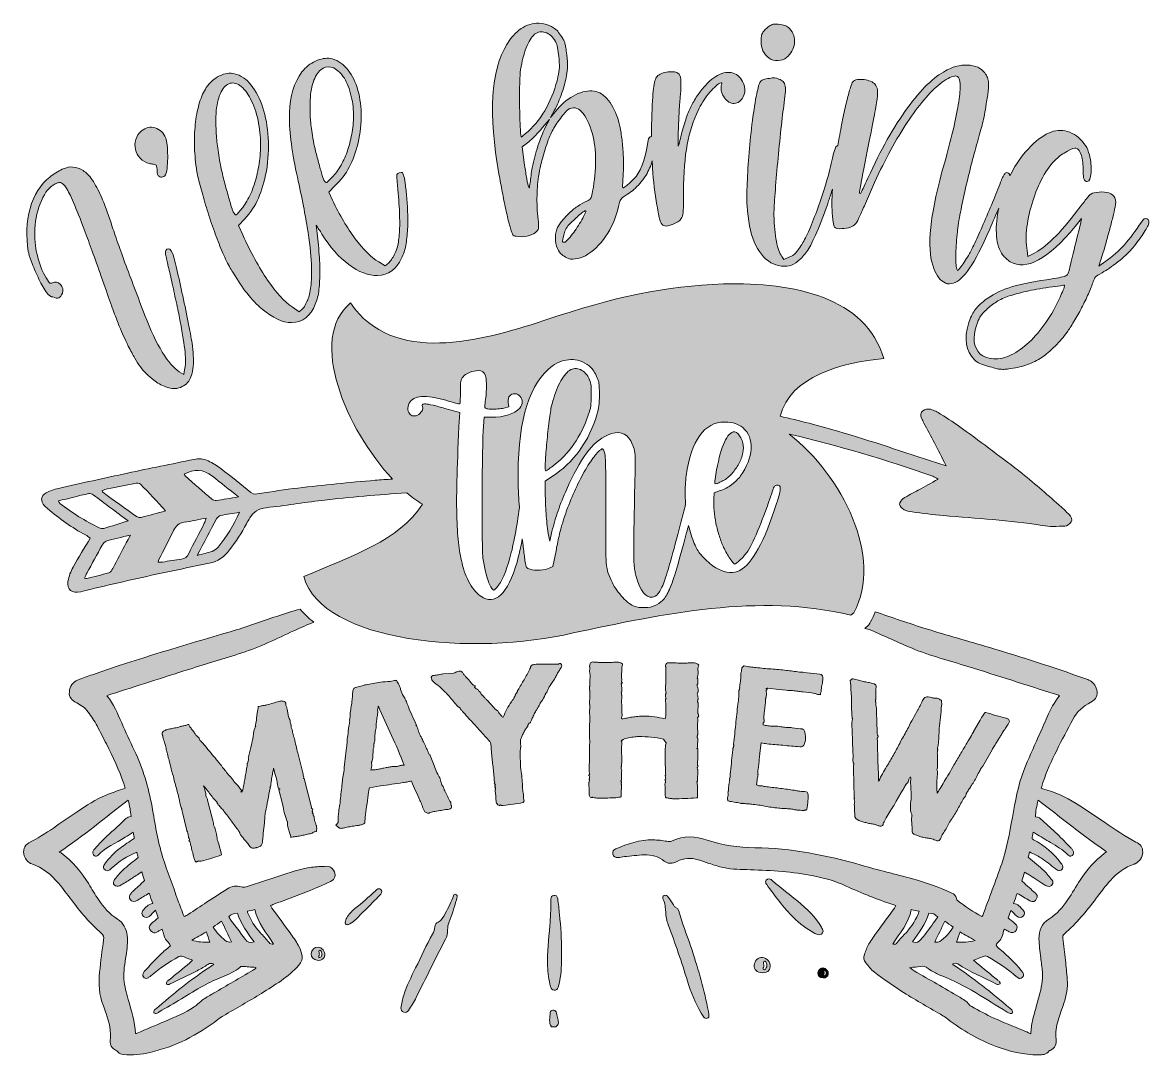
# Model space of a CAD drawing. Header units: inches. Extents: x 70 to 1010, y -971 to -109.
import ezdxf

# ---------------------------------------------------------------- set-up
doc = ezdxf.new("R2010")
doc.units = ezdxf.units.IN
doc.header["$MEASUREMENT"] = 0
doc.layers.add('Layer 1', color=7, linetype='Continuous')

# ---------------------------------------------------------------- blocks, each defined once
blk = doc.blocks.new('block 2')
at = {"layer": 'Layer 1', "true_color": 0xffffff}
h = blk.add_hatch(color=7, dxfattribs=at)
h.dxf.hatch_style = 2
edge = h.paths.add_edge_path()
edge.add_spline(control_points=[(468.2, -241.18), (469.15, -246.16), (470.09, -251.08), (471.03, -255.96), (471.97, -260.83), (472.92, -265.39), (473.9, -269.64), (474.87, -273.89), (475.84, -277.62), (476.81, -280.83), (477.76, -283.84), (478.41, -285.63), (478.79, -286.21), (479.16, -286.79), (480.09, -287.21), (481.57, -287.47), (484.52, -287.98), (487.52, -287.92), (490.56, -287.28), (493.6, -286.64), (495.88, -285.73), (497.41, -284.52), (498.94, -283.32), (499.84, -282.08), (500.13, -280.81), (500.28, -280.38), (500.26, -278.67), (500.04, -275.69), (499.82, -272.71), (499.53, -269.48), (499.15, -265.99), (498.79, -258.78), (498.82, -252.3), (499.24, -246.55), (499.66, -240.81), (500.64, -234.54), (502.19, -227.74), (503.16, -223.28), (504.55, -218.31), (506.34, -212.84), (508.13, -207.36), (509.89, -202.97), (511.61, -199.68), (513.33, -196.38), (515.59, -192.88), (518.41, -189.15), (521.22, -185.43), (523.39, -182.97), (524.92, -181.77), (528.79, -179.28), (532.54, -179.92), (536.16, -183.67), (539.77, -187.43), (542.76, -193.53), (545.12, -201.98), (546.85, -208.43), (547.74, -215.8), (547.81, -224.08), (547.87, -232.36), (547.03, -240.95), (545.29, -249.84), (544.62, -253.23), (544.06, -255.31), (543.63, -256.08), (543.2, -256.86), (542.18, -257.53), (540.59, -258.12), (538.01, -259.22), (535.37, -260.7), (532.67, -262.54), (529.96, -264.39), (527.49, -266.42), (525.24, -268.63), (522.99, -270.84), (520.95, -273.08), (519.12, -275.35), (517.29, -277.62), (516.07, -279.72), (515.45, -281.65), (514.48, -284.24), (514.14, -287.34), (514.43, -290.93), (514.71, -294.53), (515.47, -297.3), (516.72, -299.23), (517.96, -301.17), (519.2, -302.6), (520.44, -303.5), (521.68, -304.4), (523.27, -305.27), (525.23, -306.09), (527.36, -306.69), (529.95, -306.67), (532.99, -306.03), (536.03, -305.39), (538.81, -304.22), (541.32, -302.49), (547.71, -298.29), (553.24, -292.41), (557.92, -284.85), (562.6, -277.31), (565.88, -268.77), (567.76, -259.24), (568.03, -257.96), (568.54, -256.93), (569.28, -256.12), (570.02, -255.32), (571.75, -254.04), (574.47, -252.3), (578.16, -250.04), (581.57, -247.08), (584.71, -243.43), (587.84, -239.78), (590.33, -235.98), (592.19, -232.05), (593.04, -230.3), (593.84, -228.2), (594.62, -225.73), (594.74, -225.34), (594.84, -224.96), (594.96, -224.58), (595.05, -226.67), (595.15, -228.76), (595.28, -230.76), (595.97, -241.57), (597.17, -251.82), (598.88, -261.49), (599.95, -267.46), (600.8, -271.58), (601.44, -273.84), (602.07, -276.1), (602.9, -277.54), (603.94, -278.15), (605.8, -279.58), (609.2, -279.04), (614.13, -276.54), (615.77, -275.7), (617.05, -274.92), (617.98, -274.19), (618.9, -273.47), (619.61, -272.28), (620.12, -270.62), (620.62, -268.97), (620.91, -266.6), (621, -263.51), (621.08, -260.42), (621.1, -256.09), (621.07, -250.53), (621.17, -234.66), (622.21, -221.46), (624.21, -210.94), (626.2, -200.42), (629.22, -190.92), (633.29, -182.44), (635.53, -177.69), (638.38, -173.13), (641.86, -168.78), (645.33, -164.43), (648.51, -161.43), (651.38, -159.76), (652.41, -159.34), (652.97, -159.23), (653.08, -159.44), (653.18, -159.65), (653.03, -160.47), (652.63, -161.91), (652.04, -165.42), (652.88, -168.76), (655.17, -171.94), (657.46, -175.13), (660.15, -176.7), (663.24, -176.68), (664.89, -176.67), (666.38, -176.15), (667.71, -175.11), (669.04, -174.07), (670.12, -172.72), (670.93, -171.07), (671.74, -169.41), (672.19, -167.61), (672.29, -165.65), (672.38, -163.69), (672, -161.79), (671.17, -159.94), (669.28, -155.42), (666.37, -152.55), (662.45, -151.34), (658.53, -150.13), (654.21, -150.78), (649.49, -153.28), (647.43, -154.33), (645.28, -155.89), (643.02, -157.96), (640.77, -160.04), (638.57, -162.42), (636.42, -165.11), (634.28, -167.81), (632.24, -170.7), (630.3, -173.81), (628.36, -176.91), (626.79, -180.01), (625.57, -183.11), (624.15, -186.42), (622.73, -190.5), (621.32, -195.35), (619.91, -200.2), (618.7, -204.79), (617.71, -209.13), (617.1, -211.81), (616.75, -212.74), (616.64, -211.92), (616.53, -211.1), (616.56, -207.08), (616.72, -199.86), (616.89, -195.74), (617.12, -190.89), (617.39, -185.33), (617.67, -179.76), (617.99, -175.12), (618.38, -171.41), (618.95, -163.99), (619.12, -159.04), (618.9, -156.57), (618.68, -154.1), (617.84, -152.36), (616.4, -151.33), (615.36, -150.72), (613.97, -150.37), (612.22, -150.28), (610.46, -150.19), (608.66, -150.3), (606.81, -150.62), (604.96, -150.94), (603.26, -151.47), (601.72, -152.2), (600.18, -152.94), (599.11, -153.82), (598.49, -154.85), (597.27, -156.71), (596.37, -160.58), (595.79, -166.46), (595.21, -172.34), (594.76, -181.67), (594.42, -194.44), (594.4, -197.78), (594.39, -201.03), (594.41, -204.2), (592.82, -204.52), (591.9, -205.61), (591.73, -207.54), (589.65, -221.03), (586.28, -231.03), (581.59, -237.54), (581.04, -238.22), (580.15, -239.15), (578.93, -240.32), (577.71, -241.49), (576.54, -242.59), (575.41, -243.65), (574.27, -244.7), (573.23, -245.59), (572.27, -246.32), (571.31, -247.04), (570.72, -247.31), (570.49, -247.13), (570.27, -246.95), (570.22, -245.97), (570.33, -244.19), (570.46, -242.42), (570.58, -240.28), (570.73, -237.78), (570.99, -234.44), (571.1, -230.64), (571.06, -226.39), (571.02, -222.15), (570.82, -217.87), (570.46, -213.56), (570.1, -209.24), (569.6, -205.1), (568.97, -201.13), (568.33, -197.15), (567.68, -193.96), (567, -191.55), (565.01, -184.51), (562.15, -178.7), (558.45, -174.12), (554.74, -169.55), (550.79, -166.97), (546.58, -166.38), (541.73, -165.66), (536.56, -166.68), (531.05, -169.45), (525.55, -172.22), (520.4, -176.35), (515.6, -181.84), (515.6, -181.84), (510.08, -188.34), (510.08, -188.34), (510.08, -188.34), (513.48, -182.38), (513.48, -182.38), (515.72, -178.2), (517.8, -173.37), (519.69, -167.88), (521.59, -162.39), (522.83, -157.54), (523.41, -153.33), (523.95, -150.58), (524.25, -148.06), (524.31, -145.77), (524.38, -143.49), (524.19, -140.3), (523.75, -136.2), (523.48, -133.74), (523.22, -131.8), (522.97, -130.37), (522.71, -128.95), (522.48, -127.74), (522.26, -126.72), (522.05, -125.71), (521.69, -124.81), (521.2, -124.04), (520.7, -123.26), (520.07, -122.19), (519.3, -120.82), (517.28, -117.51), (515.11, -115.11), (512.77, -113.59), (510.43, -112.09), (507.67, -110.98), (504.49, -110.29), (499.19, -109.2), (494.07, -109.85), (489.15, -112.25), (484.23, -114.64), (479.97, -118.42), (476.38, -123.57), (461.7, -143.18), (458.14, -177.55), (465.7, -226.69), (466.42, -231.38), (467.25, -236.21), (468.2, -241.18)], knot_values=[0, 0, 0, 0, 1, 1, 1, 2, 2, 2, 3, 3, 3, 4, 4, 4, 5, 5, 5, 6, 6, 6, 7, 7, 7, 8, 8, 8, 9, 9, 9, 10, 10, 10, 11, 11, 11, 12, 12, 12, 13, 13, 13, 14, 14, 14, 15, 15, 15, 16, 16, 16, 17, 17, 17, 18, 18, 18, 19, 19, 19, 20, 20, 20, 21, 21, 21, 22, 22, 22, 23, 23, 23, 24, 24, 24, 25, 25, 25, 26, 26, 26, 27, 27, 27, 28, 28, 28, 29, 29, 29, 30, 30, 30, 31, 31, 31, 32, 32, 32, 33, 33, 33, 34, 34, 34, 35, 35, 35, 36, 36, 36, 37, 37, 37, 38, 38, 38, 39, 39, 39, 40, 40, 40, 41, 41, 41, 42, 42, 42, 43, 43, 43, 44, 44, 44, 45, 45, 45, 46, 46, 46, 47, 47, 47, 48, 48, 48, 49, 49, 49, 50, 50, 50, 51, 51, 51, 52, 52, 52, 53, 53, 53, 54, 54, 54, 55, 55, 55, 56, 56, 56, 57, 57, 57, 58, 58, 58, 59, 59, 59, 60, 60, 60, 61, 61, 61, 62, 62, 62, 63, 63, 63, 64, 64, 64, 65, 65, 65, 66, 66, 66, 67, 67, 67, 68, 68, 68, 69, 69, 69, 70, 70, 70, 71, 71, 71, 72, 72, 72, 73, 73, 73, 74, 74, 74, 75, 75, 75, 76, 76, 76, 77, 77, 77, 78, 78, 78, 79, 79, 79, 80, 80, 80, 81, 81, 81, 82, 82, 82, 83, 83, 83, 84, 84, 84, 85, 85, 85, 86, 86, 86, 87, 87, 87, 88, 88, 88, 89, 89, 89, 90, 90, 90, 91, 91, 91, 92, 92, 92, 93, 93, 93, 94, 94, 94, 95, 95, 95, 96, 96, 96, 97, 97, 97, 98, 98, 98, 99, 99, 99, 100, 100, 100, 101, 101, 101, 102, 102, 102, 103, 103, 103, 104, 104, 104, 105, 105, 105, 106, 106, 106, 107, 107, 107, 108, 108, 108, 109, 109, 109, 110, 110, 110, 111, 111, 111, 112, 112, 112, 113, 113, 113, 114, 114, 114, 114], degree=3, periodic=1)
edge = h.paths.add_edge_path()
edge.add_spline(control_points=[(538.93, -268.71), (538.25, -270.13), (537.35, -271.83), (536.21, -273.82), (535.08, -275.81), (533.85, -277.86), (532.52, -279.97), (531.2, -282.08), (529.89, -283.93), (528.61, -285.52), (527.15, -287.34), (525.76, -288.93), (524.46, -290.32), (523.16, -291.7), (522.3, -292.41), (521.9, -292.46), (520.87, -292.57), (520.33, -292.37), (520.28, -291.86), (520.22, -291.35), (520.55, -289.6), (521.27, -286.62), (521.78, -283.66), (523.22, -280.71), (525.6, -277.76), (526.54, -276.83), (527.76, -275.66), (529.26, -274.26), (530.77, -272.85), (532.23, -271.5), (533.65, -270.21), (535.06, -268.92), (536.35, -267.9), (537.52, -267.15), (538.68, -266.41), (539.37, -266.13), (539.6, -266.31), (539.83, -266.49), (539.6, -267.29), (538.93, -268.71)], knot_values=[0, 0, 0, 0, 1, 1, 1, 2, 2, 2, 3, 3, 3, 4, 4, 4, 5, 5, 5, 6, 6, 6, 7, 7, 7, 8, 8, 8, 9, 9, 9, 10, 10, 10, 11, 11, 11, 12, 12, 12, 13, 13, 13, 13], degree=3, periodic=1)
edge = h.paths.add_edge_path()
edge.add_spline(control_points=[(505.5, -197.23), (503.67, -201.15), (501.74, -206.13), (499.73, -212.15), (497.71, -218.17), (496.12, -224.25), (494.94, -230.38), (494.53, -232.29), (494.19, -234.4), (493.93, -236.71), (493.66, -239.02), (493.41, -241.01), (493.19, -242.69), (492.85, -245.22), (492.64, -246.64), (492.57, -246.96), (492.5, -247.28), (492.21, -246.95), (491.7, -245.96), (491.41, -245.17), (490.97, -243.04), (490.39, -239.58), (489.82, -236.12), (489.21, -232.35), (488.56, -228.27), (488.56, -228.27), (486.61, -212.94), (486.61, -212.94), (486.61, -212.94), (491.98, -208.63), (491.98, -208.63), (493.49, -207.43), (495.35, -205.68), (497.55, -203.37), (499.76, -201.06), (501.69, -198.99), (503.34, -197.15), (503.34, -197.15), (509.32, -189.97), (509.32, -189.97), (509.32, -189.97), (505.5, -197.23), (505.5, -197.23)], knot_values=[0, 0, 0, 0, 1, 1, 1, 2, 2, 2, 3, 3, 3, 4, 4, 4, 5, 5, 5, 6, 6, 6, 7, 7, 7, 8, 8, 8, 9, 9, 9, 10, 10, 10, 11, 11, 11, 12, 12, 12, 13, 13, 13, 14, 14, 14, 14], degree=3, periodic=1)
edge = h.paths.add_edge_path()
edge.add_spline(control_points=[(484.41, -164.99), (484.49, -158.97), (484.66, -154.29), (484.92, -150.94), (485.83, -144), (487.24, -137.79), (489.13, -132.3), (491.03, -126.81), (493.28, -122.69), (495.88, -119.92), (498.51, -117.36), (501.46, -116.42), (504.75, -117.1), (508.04, -117.78), (510.91, -119.96), (513.38, -123.63), (514.63, -125.57), (515.43, -127.25), (515.79, -128.66), (516.14, -130.07), (516.56, -132.93), (517.02, -137.23), (517.46, -141.33), (517.64, -144.47), (517.57, -146.65), (517.49, -148.84), (517.09, -151.42), (516.38, -154.4), (514.43, -163.31), (511.3, -171.78), (506.99, -179.81), (502.67, -187.84), (497.48, -194.57), (491.43, -199.98), (489.9, -201.19), (488.67, -202.25), (487.74, -203.18), (486.8, -204.11), (486.23, -204.58), (486.02, -204.61), (485.61, -204.65), (485.28, -202.51), (485.02, -198.18), (484.76, -193.86), (484.58, -188.75), (484.46, -182.86), (484.35, -176.96), (484.33, -171.01), (484.41, -164.99)], knot_values=[0, 0, 0, 0, 1, 1, 1, 2, 2, 2, 3, 3, 3, 4, 4, 4, 5, 5, 5, 6, 6, 6, 7, 7, 7, 8, 8, 8, 9, 9, 9, 10, 10, 10, 11, 11, 11, 12, 12, 12, 13, 13, 13, 14, 14, 14, 15, 15, 15, 16, 16, 16, 16], degree=3, periodic=1)
h = blk.add_hatch(color=7, dxfattribs=at)
h.dxf.hatch_style = 2
edge = h.paths.add_edge_path()
edge.add_spline(control_points=[(692.59, -139.02), (694.56, -140.39), (696.99, -141.03), (699.9, -140.92), (702.8, -140.81), (705.12, -140), (706.89, -138.46), (710.83, -135.23), (713.07, -131.25), (713.6, -126.54), (714.14, -121.82), (712.77, -117.7), (709.51, -114.17), (708.35, -113.05), (707.31, -112.31), (706.41, -111.94), (705.5, -111.56), (703.93, -111.2), (701.68, -110.83), (699.43, -110.47), (697.79, -110.36), (696.75, -110.49), (695.7, -110.63), (694.54, -111.06), (693.25, -111.8), (691.3, -113.11), (689.54, -114.64), (687.97, -116.39), (687.06, -117.56), (686.47, -118.66), (686.19, -119.67), (685.92, -120.69), (685.79, -122.43), (685.83, -124.91), (685.63, -130.68), (687.89, -135.39), (692.59, -139.02)], knot_values=[0, 0, 0, 0, 1, 1, 1, 2, 2, 2, 3, 3, 3, 4, 4, 4, 5, 5, 5, 6, 6, 6, 7, 7, 7, 8, 8, 8, 9, 9, 9, 10, 10, 10, 11, 11, 11, 12, 12, 12, 12], degree=3, periodic=1)
h = blk.add_hatch(color=7, dxfattribs=at)
h.dxf.hatch_style = 2
edge = h.paths.add_edge_path()
edge.add_spline(control_points=[(214.88, -230.7), (215.26, -234.04), (216.12, -238.2), (217.45, -243.18), (218.78, -248.16), (220.28, -253.52), (221.94, -259.26), (223.62, -265), (225.48, -270.84), (227.53, -276.78), (229.59, -282.73), (231.67, -288.39), (233.77, -293.78), (235.87, -299.17), (237.96, -304.02), (240.06, -308.33), (242.15, -312.65), (244.08, -315.94), (245.86, -318.19), (252.96, -330.66), (260.91, -340.66), (269.71, -348.17), (278.51, -355.7), (286.69, -359.47), (294.25, -359.5), (303.5, -359.44), (310.1, -354.27), (314.04, -343.99), (315.55, -340.5), (316.56, -336.47), (317.08, -331.88), (317.61, -327.3), (317.83, -322.11), (317.76, -316.3), (317.87, -311.09), (317.56, -304.88), (316.84, -297.66), (316.11, -290.44), (315.39, -283.93), (314.66, -278.11), (315.48, -279.36), (316.29, -280.57), (317.08, -281.73), (317.87, -282.89), (318.7, -284.19), (319.59, -285.64), (326.14, -296.35), (333.62, -304.81), (342.02, -311.05), (350.43, -317.3), (358.37, -320.34), (365.88, -320.17), (375.01, -319.72), (381.73, -314.93), (386.03, -305.84), (387.6, -302.55), (388.75, -298.96), (389.49, -295.06), (390.22, -291.16), (390.74, -286.58), (391.05, -281.31), (391.26, -277.79), (391.28, -273.69), (391.12, -268.99), (390.96, -264.3), (390.68, -259.74), (390.29, -255.33), (389.89, -250.92), (389.47, -246.96), (389.03, -243.43), (388.58, -239.9), (388.07, -237.57), (387.51, -236.45), (387.15, -235.27), (386.77, -234.58), (386.39, -234.37), (386, -234.17), (385.22, -234.25), (384.04, -234.62), (383.05, -234.92), (382.46, -235.27), (382.25, -235.65), (382.05, -236.04), (381.96, -236.99), (382, -238.48), (382.91, -247.7), (383.57, -255.75), (383.97, -262.63), (384.38, -269.52), (384.51, -275.51), (384.37, -280.63), (384.23, -285.74), (383.79, -290.08), (383.06, -293.65), (382.34, -297.22), (381.29, -300.3), (379.94, -302.87), (379.25, -304.16), (378.48, -305.48), (377.6, -306.83), (376.72, -308.18), (375.85, -309.21), (374.99, -309.9), (374.99, -309.9), (372.41, -312), (372.41, -312), (372.41, -312), (366.9, -308.85), (366.9, -308.85), (360.53, -305), (354, -298.55), (347.32, -289.51), (340.64, -280.47), (334.3, -269.76), (328.31, -257.38), (328.31, -257.38), (325.23, -250.57), (325.23, -250.57), (325.23, -250.57), (330.42, -245.4), (330.42, -245.4), (335.41, -240.62), (339.4, -235.39), (342.39, -229.72), (345.38, -224.05), (347.83, -217.35), (349.76, -209.64), (351.7, -201.27), (352.56, -193.08), (352.34, -185.05), (352.12, -177.03), (350.96, -169.79), (348.85, -163.32), (346.73, -156.86), (343.77, -151.47), (339.95, -147.15), (336.14, -142.83), (331.69, -140.16), (326.63, -139.14), (322.8, -138.6), (318.66, -139.35), (314.22, -141.37), (309.77, -143.39), (306.01, -146.39), (302.93, -150.37), (296.22, -159.35), (292.72, -170.68), (292.43, -184.36), (292.13, -198.04), (294.12, -214.9), (298.38, -234.94), (302.37, -252.69), (305.34, -267.68), (307.29, -279.9), (309.25, -292.14), (310.4, -302.3), (310.75, -310.38), (311.1, -318.48), (310.96, -324.83), (310.34, -329.44), (309.72, -334.06), (308.86, -337.72), (307.76, -340.43), (307.08, -341.73), (306.35, -343.19), (305.56, -344.84), (304.78, -346.48), (303.95, -347.65), (303.09, -348.35), (303.09, -348.35), (300.5, -350.45), (300.5, -350.45), (300.5, -350.45), (294.73, -346.41), (294.73, -346.41), (288.17, -341.97), (281.33, -334.49), (274.19, -323.97), (267.05, -313.46), (260.14, -300.93), (253.48, -286.38), (253.48, -286.38), (250.03, -278.39), (250.03, -278.39), (250.03, -278.39), (255.14, -272.92), (255.14, -272.92), (260.01, -267.75), (263.83, -261.98), (266.6, -255.62), (269.38, -249.26), (271.58, -241.73), (273.2, -233.03), (274.83, -223.68), (275.36, -214.4), (274.77, -205.2), (274.19, -196), (272.69, -187.67), (270.27, -180.22), (267.85, -172.77), (264.61, -166.49), (260.55, -161.39), (256.49, -156.28), (251.9, -153.12), (246.78, -151.9), (242.82, -150.97), (238.63, -151.57), (234.22, -153.69), (229.81, -155.81), (226.12, -159.06), (223.16, -163.42), (220.94, -166.7), (219.08, -170.78), (217.57, -175.67), (216.06, -180.56), (214.94, -185.98), (214.19, -191.92), (213.45, -197.87), (213.13, -204.17), (213.25, -210.82), (213.37, -217.47), (213.91, -224.1), (214.88, -230.7)], knot_values=[0, 0, 0, 0, 1, 1, 1, 2, 2, 2, 3, 3, 3, 4, 4, 4, 5, 5, 5, 6, 6, 6, 7, 7, 7, 8, 8, 8, 9, 9, 9, 10, 10, 10, 11, 11, 11, 12, 12, 12, 13, 13, 13, 14, 14, 14, 15, 15, 15, 16, 16, 16, 17, 17, 17, 18, 18, 18, 19, 19, 19, 20, 20, 20, 21, 21, 21, 22, 22, 22, 23, 23, 23, 24, 24, 24, 25, 25, 25, 26, 26, 26, 27, 27, 27, 28, 28, 28, 29, 29, 29, 30, 30, 30, 31, 31, 31, 32, 32, 32, 33, 33, 33, 34, 34, 34, 35, 35, 35, 36, 36, 36, 37, 37, 37, 38, 38, 38, 39, 39, 39, 40, 40, 40, 41, 41, 41, 42, 42, 42, 43, 43, 43, 44, 44, 44, 45, 45, 45, 46, 46, 46, 47, 47, 47, 48, 48, 48, 49, 49, 49, 50, 50, 50, 51, 51, 51, 52, 52, 52, 53, 53, 53, 54, 54, 54, 55, 55, 55, 56, 56, 56, 57, 57, 57, 58, 58, 58, 59, 59, 59, 60, 60, 60, 61, 61, 61, 62, 62, 62, 63, 63, 63, 64, 64, 64, 65, 65, 65, 66, 66, 66, 67, 67, 67, 68, 68, 68, 69, 69, 69, 70, 70, 70, 71, 71, 71, 72, 72, 72, 73, 73, 73, 74, 74, 74, 74], degree=3, periodic=1)
edge = h.paths.add_edge_path()
edge.add_spline(control_points=[(309.96, -189.77), (309.67, -186.08), (309.59, -181.63), (309.7, -176.42), (309.78, -169.71), (310.64, -163.94), (312.27, -159.12), (313.91, -154.3), (316.01, -150.79), (318.56, -148.6), (321.12, -146.4), (323.95, -145.63), (327.07, -146.29), (330.18, -146.94), (333.33, -149.26), (336.5, -153.23), (338.91, -156.16), (341.04, -160.57), (342.87, -166.47), (344.69, -172.38), (345.68, -178.01), (345.83, -183.35), (346.11, -188.44), (345.85, -193.54), (345.06, -198.64), (344.26, -203.74), (343.15, -208.67), (341.71, -213.42), (340.28, -218.19), (338.47, -222.63), (336.29, -226.75), (334.12, -230.88), (331.73, -234.31), (329.13, -237.06), (326.06, -240.39), (324.2, -242.2), (323.54, -242.51), (322.88, -242.83), (322.11, -242.26), (321.23, -240.8), (320.67, -239.68), (319.98, -237.63), (319.16, -234.65), (318.35, -231.66), (317.42, -228.34), (316.39, -224.66), (315.37, -220.99), (314.42, -217.24), (313.56, -213.41), (312.69, -209.58), (312.03, -206.23), (311.57, -203.35), (310.77, -197.99), (310.23, -193.46), (309.96, -189.77)], knot_values=[0, 0, 0, 0, 1, 1, 1, 2, 2, 2, 3, 3, 3, 4, 4, 4, 5, 5, 5, 6, 6, 6, 7, 7, 7, 8, 8, 8, 9, 9, 9, 10, 10, 10, 11, 11, 11, 12, 12, 12, 13, 13, 13, 14, 14, 14, 15, 15, 15, 16, 16, 16, 17, 17, 17, 18, 18, 18, 18], degree=3, periodic=1)
edge = h.paths.add_edge_path()
edge.add_spline(control_points=[(233.01, -173.8), (234.49, -168.49), (236.48, -164.63), (238.98, -162.24), (241.47, -159.85), (244.31, -159.09), (247.49, -159.93), (250.66, -160.78), (253.93, -163.49), (257.28, -168.06), (258.48, -169.85), (259.7, -172.06), (260.95, -174.69), (262.2, -177.33), (263.33, -180.27), (264.34, -183.51), (265.34, -186.76), (266.15, -190.07), (266.76, -193.44), (267.37, -196.81), (267.84, -200.06), (268.16, -203.2), (268.63, -208.88), (268.57, -214.62), (267.99, -220.4), (267.41, -226.19), (266.48, -231.71), (265.19, -236.96), (263.91, -242.22), (262.25, -247.15), (260.23, -251.77), (258.21, -256.39), (255.96, -260.27), (253.48, -263.4), (250.53, -267.12), (248.73, -269.14), (248.07, -269.45), (247.41, -269.76), (246.58, -268.99), (245.58, -267.15), (245.02, -266.03), (244.25, -263.73), (243.28, -260.25), (242.32, -256.78), (241.22, -252.91), (240.01, -248.65), (238.8, -244.39), (237.67, -240.04), (236.63, -235.62), (235.58, -231.2), (234.76, -227.35), (234.18, -224.08), (233.2, -218.13), (232.48, -213.01), (232.02, -208.73), (231.55, -204.46), (231.26, -199.32), (231.13, -193.31), (230.9, -185.62), (231.53, -179.11), (233.01, -173.8)], knot_values=[0, 0, 0, 0, 1, 1, 1, 2, 2, 2, 3, 3, 3, 4, 4, 4, 5, 5, 5, 6, 6, 6, 7, 7, 7, 8, 8, 8, 9, 9, 9, 10, 10, 10, 11, 11, 11, 12, 12, 12, 13, 13, 13, 14, 14, 14, 15, 15, 15, 16, 16, 16, 17, 17, 17, 18, 18, 18, 19, 19, 19, 20, 20, 20, 20], degree=3, periodic=1)
h = blk.add_hatch(color=7, dxfattribs=at)
h.dxf.hatch_style = 2
edge = h.paths.add_edge_path()
edge.add_spline(control_points=[(1007.67, -272.78), (1006.04, -272.14), (1004.48, -273.08), (1002.98, -275.63), (998.17, -282.94), (993.43, -289.23), (988.75, -294.52), (984.07, -299.81), (978.93, -304.35), (973.34, -308.14), (973.34, -308.14), (967.38, -312.36), (967.38, -312.36), (967.38, -312.36), (970.59, -302.67), (970.59, -302.67), (971.37, -300.33), (972.23, -297.36), (973.21, -293.77), (974.18, -290.19), (975.18, -286.5), (976.21, -282.72), (977.24, -278.94), (978.18, -275.29), (979.02, -271.76), (979.86, -268.25), (980.53, -265.38), (981.05, -263.16), (982.47, -256.9), (980.73, -252.96), (975.82, -251.33), (973.65, -250.62), (970.96, -250.38), (967.73, -250.61), (964.49, -250.84), (962.19, -251.38), (960.82, -252.23), (960.29, -252.49), (959.01, -253.91), (956.96, -256.49), (954.9, -259.06), (952.55, -262.08), (949.88, -265.54), (935.09, -285.18), (922.68, -297.35), (912.63, -302.05), (912.63, -302.05), (908.33, -304.21), (908.33, -304.21), (908.33, -304.21), (907.63, -299.42), (907.63, -299.42), (906.57, -293.42), (906.53, -286.84), (907.49, -279.67), (908.45, -272.5), (910.05, -265.38), (912.28, -258.3), (914.51, -251.23), (917.32, -244.56), (920.7, -238.3), (924.07, -232.04), (927.81, -226.98), (931.91, -223.12), (934.44, -220.71), (937.57, -218.49), (941.29, -216.46), (945.01, -214.44), (947.36, -213.59), (948.34, -213.91), (950.3, -214.56), (951.81, -216.58), (952.87, -219.97), (953.92, -223.36), (954.43, -227.76), (954.38, -233.17), (954.39, -236.43), (954.63, -238.68), (955.09, -239.91), (955.55, -241.16), (956.44, -241.77), (957.74, -241.77), (959.57, -241.51), (960.66, -239.05), (961, -234.38), (961.34, -229.72), (960.86, -224.79), (959.54, -219.57), (958.15, -213.9), (955.15, -209.11), (950.56, -205.2), (945.98, -201.3), (940.88, -199.29), (935.28, -199.17), (930.32, -199.05), (925.02, -200.98), (919.36, -204.97), (913.69, -208.95), (908.01, -214.67), (902.29, -222.11), (898.9, -226.73), (895.91, -231.69), (893.3, -236.96), (893.21, -236.37), (893.04, -235.84), (892.77, -235.39), (892.12, -234.33), (891.12, -234.1), (889.76, -234.68), (889.31, -234.81), (888.78, -235.45), (888.15, -236.59), (887.52, -237.73), (886.86, -239.08), (886.16, -240.62), (884.46, -245.34), (882.32, -250.76), (879.74, -256.89), (877.15, -263.02), (874.57, -269.1), (872.01, -275.12), (869.45, -281.15), (867.04, -286.57), (864.8, -291.4), (862.56, -296.23), (860.83, -299.68), (859.61, -301.76), (857.14, -306.13), (854.86, -309.75), (852.76, -312.61), (850.67, -315.48), (849.49, -316.47), (849.24, -315.58), (848.52, -313.78), (848.17, -309.94), (848.19, -304.08), (848.21, -298.22), (848.59, -292.11), (849.34, -285.75), (849.71, -281.42), (850.47, -276.11), (851.61, -269.83), (852.76, -263.55), (854.12, -256.93), (855.7, -249.99), (857.28, -243.05), (858.99, -235.98), (860.83, -228.78), (862.66, -221.57), (864.44, -214.98), (866.16, -209.01), (867.91, -202.84), (869.35, -197.55), (870.47, -193.15), (871.58, -188.74), (872.61, -183.38), (873.56, -177.06), (874.37, -172.6), (874.92, -168.98), (875.22, -166.21), (875.52, -163.43), (875.61, -161.2), (875.5, -159.5), (875.39, -157.81), (875.08, -156.34), (874.58, -155.09), (874.07, -153.85), (873.32, -152.51), (872.33, -151.07), (869.27, -147.16), (864.42, -145.02), (857.79, -144.65), (854.43, -144.66), (851.55, -144.98), (849.14, -145.58), (846.72, -146.19), (843.55, -147.5), (839.62, -149.5), (829.92, -154.44), (819.35, -164.76), (807.9, -180.48), (796.44, -196.19), (785.45, -215.66), (774.94, -238.88), (771.5, -246.21), (769.48, -250.4), (768.87, -251.44), (768.26, -252.48), (767.94, -251.95), (767.91, -249.85), (768.02, -249.24), (768.25, -247.98), (768.6, -246.05), (768.95, -244.12), (769.41, -241.64), (769.96, -238.6), (770.51, -235.56), (771.19, -232.12), (772, -228.29), (772.8, -224.46), (773.57, -220.51), (774.31, -216.45), (776.65, -204.74), (778.5, -195.49), (779.84, -188.72), (781.18, -181.94), (782.08, -176.71), (782.55, -173.03), (783.01, -169.34), (783.08, -166.68), (782.75, -165.05), (782.41, -163.42), (781.83, -162.01), (781, -160.81), (780.14, -159.81), (778.83, -158.95), (777.08, -158.2), (775.33, -157.47), (773.53, -156.98), (771.69, -156.75), (769.85, -156.52), (768.01, -156.55), (766.17, -156.84), (764.34, -157.14), (763.03, -157.74), (762.23, -158.64), (761.72, -159.17), (761.06, -160.78), (760.25, -163.46), (759.45, -166.14), (758.51, -169.58), (757.43, -173.79), (756.35, -177.99), (755.27, -182.77), (754.19, -188.12), (753.11, -193.48), (752.03, -199.09), (750.96, -204.97), (750.53, -207.33), (750.15, -209.61), (749.76, -211.89), (749.57, -211.94), (749.38, -211.97), (749.17, -212.05), (748.52, -212.42), (747.95, -213.26), (747.44, -214.57), (746.94, -215.88), (746.25, -218.46), (745.36, -222.32), (744.12, -228.23), (742.49, -234.62), (740.46, -241.5), (738.43, -248.38), (736.26, -255.1), (733.94, -261.65), (731.63, -268.21), (729.29, -274.24), (726.95, -279.76), (724.6, -285.28), (722.49, -289.62), (720.62, -292.79), (718.27, -296.77), (716.32, -299.57), (714.76, -301.22), (713.2, -302.87), (711.25, -304.13), (708.92, -304.99), (708.92, -304.99), (704.77, -306.87), (704.77, -306.87), (704.77, -306.87), (703.09, -304.28), (703.09, -304.28), (701.19, -301.88), (699.67, -297.69), (698.54, -291.72), (697.4, -285.76), (696.72, -278.43), (696.51, -269.74), (696.49, -267.05), (696.74, -261.91), (697.27, -254.3), (697.8, -246.69), (698.48, -238.32), (699.33, -229.19), (700.17, -220.06), (701.07, -210.87), (702.02, -201.64), (702.97, -192.41), (703.86, -184.84), (704.69, -178.9), (705.18, -174.8), (705.57, -171.42), (705.86, -168.76), (706.15, -166.09), (706.14, -163.93), (705.85, -162.25), (705.55, -160.58), (704.97, -159.3), (704.1, -158.41), (703.23, -157.53), (702.09, -156.83), (700.68, -156.31), (698.48, -155.34), (695.81, -155.15), (692.67, -155.75), (690.79, -156.04), (689.27, -156.35), (688.11, -156.68), (686.95, -157.01), (686.03, -157.62), (685.35, -158.5), (684.67, -159.38), (684.12, -160.63), (683.7, -162.26), (683.27, -163.88), (682.76, -166.02), (682.16, -168.66), (680.92, -174.77), (679.72, -182.23), (678.59, -191.03), (677.47, -199.83), (676.54, -208.7), (675.81, -217.63), (675.09, -226.57), (674.55, -235.05), (674.19, -243.09), (673.84, -251.12), (673.82, -257.42), (674.12, -261.98), (675.51, -286.45), (682.16, -302.31), (694.05, -309.54), (696.63, -310.96), (699.51, -311.88), (702.68, -312.31), (705.85, -312.73), (708.71, -312.52), (711.25, -311.66), (713.37, -310.78), (715.77, -309.09), (718.42, -306.59), (721.07, -304.09), (723.44, -301.15), (725.54, -297.79), (727.65, -294.21), (730.24, -288.77), (733.34, -281.44), (736.43, -274.12), (739.35, -266.32), (742.09, -258.04), (743.23, -254.63), (744.26, -251.32), (745.28, -248.04), (744.72, -256.71), (744.71, -264.23), (745.28, -270.55), (745.81, -275.67), (746.4, -278.76), (747.05, -279.82), (747.69, -280.88), (749.71, -281.3), (753.1, -281.08), (758.79, -280.86), (762.59, -279.57), (764.49, -277.19), (764.97, -276.86), (765.9, -275.2), (767.29, -272.2), (768.67, -269.21), (770.22, -265.88), (771.94, -262.21), (780.94, -240.39), (790, -221.73), (799.12, -206.21), (808.23, -190.7), (817.47, -177.93), (826.84, -167.91), (831.25, -163.27), (835.69, -159.58), (840.17, -156.83), (844.65, -154.09), (847.75, -153.18), (849.46, -154.12), (850.8, -154.79), (851.56, -156.97), (851.73, -160.66), (851.89, -164.36), (851.52, -169.27), (850.61, -175.39), (849.7, -181.5), (848.3, -188.63), (846.4, -196.77), (844.49, -204.9), (842.28, -213.56), (839.78, -222.74), (833.77, -243.01), (829.82, -260.41), (827.9, -274.93), (825.98, -289.46), (826.06, -300.78), (828.15, -308.91), (830.09, -316.6), (832.91, -321.82), (836.6, -324.59), (838.64, -326.01), (840.11, -326.85), (841.01, -327.12), (841.9, -327.39), (843.55, -327.22), (845.97, -326.61), (850.39, -325.33), (854.97, -321.18), (859.7, -314.19), (864.43, -307.2), (870.03, -296.33), (876.49, -281.59), (879.21, -275.21), (881.67, -269.35), (883.94, -263.9), (883.77, -264.71), (883.57, -265.52), (883.42, -266.33), (882, -273.9), (881.57, -280.92), (882.14, -287.4), (882.71, -293.88), (884.4, -299.11), (887.21, -303.08), (887.99, -303.99), (888.97, -304.96), (890.15, -306), (891.32, -307.04), (892.43, -307.95), (893.48, -308.73), (907, -316.47), (925.04, -306.7), (947.57, -279.43), (947.57, -279.43), (953.04, -272.77), (953.04, -272.77), (953.04, -272.77), (952.14, -277.36), (952.14, -277.36), (951.67, -279.37), (950.59, -283.74), (948.88, -290.44), (947.17, -297.15), (945.13, -305.64), (942.76, -315.93), (942.37, -317.1), (941.99, -318.07), (941.64, -318.81), (941.28, -319.56), (940.53, -320.19), (939.4, -320.68), (938.26, -321.17), (936.48, -321.61), (934.07, -322.01), (931.66, -322.4), (928.27, -322.97), (923.91, -323.69), (910.68, -325.61), (900.23, -327.85), (892.55, -330.4), (884.86, -332.96), (878.25, -336.36), (872.73, -340.61), (868.62, -343.81), (865.65, -346.73), (863.8, -349.38), (861.95, -352.02), (860.24, -355.69), (858.69, -360.38), (854.87, -373.23), (856.57, -383.23), (863.78, -390.4), (865.43, -392.02), (866.92, -393.11), (868.26, -393.67), (869.6, -394.22), (872.36, -395.08), (876.55, -396.25), (878.71, -396.96), (880.45, -397.48), (881.75, -397.81), (883.06, -398.13), (884.3, -398.33), (885.48, -398.39), (886.66, -398.46), (887.85, -398.47), (889.06, -398.44), (890.27, -398.4), (891.92, -398.19), (894.01, -397.8), (899.24, -397.14), (903.91, -396.03), (908.02, -394.46), (912.13, -392.89), (916.12, -390.9), (919.97, -388.48), (923.36, -386.13), (927.01, -383), (930.92, -379.08), (934.83, -375.17), (938.19, -371.28), (940.98, -367.44), (942.61, -365.15), (944.51, -362.2), (946.69, -358.58), (948.87, -354.96), (951, -351.16), (953.08, -347.18), (955.16, -343.21), (957.05, -339.28), (958.78, -335.39), (960.5, -331.52), (961.84, -328.11), (962.81, -325.17), (963.4, -323.41), (964.03, -322.15), (964.71, -321.4), (965.4, -320.65), (967.2, -319.46), (970.13, -317.83), (974.1, -315.67), (978.51, -312.68), (983.36, -308.85), (988.2, -305.03), (992.05, -301.43), (994.92, -298.03), (996.28, -296.53), (997.72, -294.78), (999.25, -292.79), (1000.78, -290.8), (1002.19, -288.83), (1003.5, -286.87), (1004.79, -284.91), (1005.93, -283.11), (1006.91, -281.48), (1007.88, -279.85), (1008.49, -278.65), (1008.75, -277.86), (1009.66, -275.13), (1009.3, -273.43), (1007.67, -272.78)], knot_values=[0, 0, 0, 0, 1, 1, 1, 2, 2, 2, 3, 3, 3, 4, 4, 4, 5, 5, 5, 6, 6, 6, 7, 7, 7, 8, 8, 8, 9, 9, 9, 10, 10, 10, 11, 11, 11, 12, 12, 12, 13, 13, 13, 14, 14, 14, 15, 15, 15, 16, 16, 16, 17, 17, 17, 18, 18, 18, 19, 19, 19, 20, 20, 20, 21, 21, 21, 22, 22, 22, 23, 23, 23, 24, 24, 24, 25, 25, 25, 26, 26, 26, 27, 27, 27, 28, 28, 28, 29, 29, 29, 30, 30, 30, 31, 31, 31, 32, 32, 32, 33, 33, 33, 34, 34, 34, 35, 35, 35, 36, 36, 36, 37, 37, 37, 38, 38, 38, 39, 39, 39, 40, 40, 40, 41, 41, 41, 42, 42, 42, 43, 43, 43, 44, 44, 44, 45, 45, 45, 46, 46, 46, 47, 47, 47, 48, 48, 48, 49, 49, 49, 50, 50, 50, 51, 51, 51, 52, 52, 52, 53, 53, 53, 54, 54, 54, 55, 55, 55, 56, 56, 56, 57, 57, 57, 58, 58, 58, 59, 59, 59, 60, 60, 60, 61, 61, 61, 62, 62, 62, 63, 63, 63, 64, 64, 64, 65, 65, 65, 66, 66, 66, 67, 67, 67, 68, 68, 68, 69, 69, 69, 70, 70, 70, 71, 71, 71, 72, 72, 72, 73, 73, 73, 74, 74, 74, 75, 75, 75, 76, 76, 76, 77, 77, 77, 78, 78, 78, 79, 79, 79, 80, 80, 80, 81, 81, 81, 82, 82, 82, 83, 83, 83, 84, 84, 84, 85, 85, 85, 86, 86, 86, 87, 87, 87, 88, 88, 88, 89, 89, 89, 90, 90, 90, 91, 91, 91, 92, 92, 92, 93, 93, 93, 94, 94, 94, 95, 95, 95, 96, 96, 96, 97, 97, 97, 98, 98, 98, 99, 99, 99, 100, 100, 100, 101, 101, 101, 102, 102, 102, 103, 103, 103, 104, 104, 104, 105, 105, 105, 106, 106, 106, 107, 107, 107, 108, 108, 108, 109, 109, 109, 110, 110, 110, 111, 111, 111, 112, 112, 112, 113, 113, 113, 114, 114, 114, 115, 115, 115, 116, 116, 116, 117, 117, 117, 118, 118, 118, 119, 119, 119, 120, 120, 120, 121, 121, 121, 122, 122, 122, 123, 123, 123, 124, 124, 124, 125, 125, 125, 126, 126, 126, 127, 127, 127, 128, 128, 128, 129, 129, 129, 130, 130, 130, 131, 131, 131, 132, 132, 132, 133, 133, 133, 134, 134, 134, 135, 135, 135, 136, 136, 136, 137, 137, 137, 138, 138, 138, 139, 139, 139, 140, 140, 140, 141, 141, 141, 142, 142, 142, 143, 143, 143, 144, 144, 144, 145, 145, 145, 146, 146, 146, 147, 147, 147, 148, 148, 148, 149, 149, 149, 150, 150, 150, 151, 151, 151, 152, 152, 152, 153, 153, 153, 154, 154, 154, 155, 155, 155, 156, 156, 156, 157, 157, 157, 158, 158, 158, 159, 159, 159, 160, 160, 160, 161, 161, 161, 162, 162, 162, 163, 163, 163, 164, 164, 164, 165, 165, 165, 166, 166, 166, 167, 167, 167, 168, 168, 168, 169, 169, 169, 170, 170, 170, 171, 171, 171, 172, 172, 172, 173, 173, 173, 174, 174, 174, 175, 175, 175, 176, 176, 176, 177, 177, 177, 178, 178, 178, 179, 179, 179, 180, 180, 180, 181, 181, 181, 182, 182, 182, 182], degree=3, periodic=1)
edge = h.paths.add_edge_path()
edge.add_spline(control_points=[(938.54, -330.16), (938.18, -331.56), (937.45, -333.27), (936.35, -335.29), (933.1, -343.13), (929.3, -350.33), (924.96, -356.92), (920.6, -363.51), (916, -369.21), (911.16, -374.01), (906.32, -378.8), (901.37, -382.59), (896.33, -385.38), (891.28, -388.15), (886.35, -389.61), (881.53, -389.76), (879.12, -389.82), (876.64, -389.44), (874.1, -388.6), (871.55, -387.76), (869.63, -386.68), (868.32, -385.39), (862.97, -379.92), (861.97, -372.1), (865.34, -361.93), (866.44, -358.61), (867.37, -356.31), (868.11, -355.04), (868.86, -353.76), (870.37, -351.98), (872.65, -349.7), (875.24, -347.09), (878.01, -344.8), (880.94, -342.84), (883.87, -340.88), (887.3, -339.2), (891.24, -337.78), (895.18, -336.38), (899.74, -335.06), (904.92, -333.85), (910.09, -332.63), (916.23, -331.46), (923.34, -330.34), (927.18, -329.87), (930.58, -329.43), (933.55, -329), (936.51, -328.57), (938.22, -328.32), (938.68, -328.25), (938.93, -328.12), (938.89, -328.76), (938.54, -330.16)], knot_values=[0, 0, 0, 0, 1, 1, 1, 2, 2, 2, 3, 3, 3, 4, 4, 4, 5, 5, 5, 6, 6, 6, 7, 7, 7, 8, 8, 8, 9, 9, 9, 10, 10, 10, 11, 11, 11, 12, 12, 12, 13, 13, 13, 14, 14, 14, 15, 15, 15, 16, 16, 16, 17, 17, 17, 17], degree=3, periodic=1)
h = blk.add_hatch(color=7, dxfattribs=at)
h.dxf.hatch_style = 2
edge = h.paths.add_edge_path()
edge.add_spline(control_points=[(168.06, -222.46), (170.05, -224.66), (172.63, -226.13), (175.81, -226.86), (176.99, -227.05), (178.06, -227.24), (179.02, -227.4), (179.97, -227.58), (180.59, -227.73), (180.86, -227.84), (181.59, -227.99), (181.98, -229.27), (182.06, -231.68), (182.1, -233.45), (182.2, -234.68), (182.37, -235.39), (182.54, -236.1), (182.97, -236.76), (183.66, -237.37), (184.62, -238.1), (185.69, -238.28), (186.87, -237.92), (188.06, -237.56), (188.94, -236.71), (189.52, -235.36), (190.02, -233.83), (190.38, -231.69), (190.61, -228.93), (190.85, -226.18), (190.95, -223.26), (190.94, -220.15), (190.92, -217.06), (190.77, -214.18), (190.48, -211.52), (190.2, -208.86), (189.79, -206.86), (189.26, -205.52), (187.5, -201.12), (184.55, -198.3), (180.4, -197.07), (176.25, -195.85), (172.52, -196.67), (169.23, -199.53), (166.74, -201.63), (165.1, -204.06), (164.32, -206.81), (163.53, -209.57), (163.46, -212.31), (164.11, -215.05), (164.75, -217.79), (166.07, -220.26), (168.06, -222.46)], knot_values=[0, 0, 0, 0, 1, 1, 1, 2, 2, 2, 3, 3, 3, 4, 4, 4, 5, 5, 5, 6, 6, 6, 7, 7, 7, 8, 8, 8, 9, 9, 9, 10, 10, 10, 11, 11, 11, 12, 12, 12, 13, 13, 13, 14, 14, 14, 15, 15, 15, 16, 16, 16, 17, 17, 17, 17], degree=3, periodic=1)
h = blk.add_hatch(color=7, dxfattribs=at)
h.dxf.hatch_style = 2
edge = h.paths.add_edge_path()
edge.add_spline(control_points=[(77.35, -308.68), (78.86, -312.87), (80.68, -317.19), (82.79, -321.66), (84.9, -326.14), (87.09, -330.06), (89.37, -333.43), (91.64, -336.8), (93.61, -338.32), (95.28, -337.99), (99.01, -340.1), (101.61, -339.1), (103.09, -334.99), (104.07, -332.25), (103.55, -329.81), (101.53, -327.69), (99.5, -325.57), (97.27, -325.08), (94.85, -326.22), (93.74, -326.75), (92.97, -326.83), (92.57, -326.45), (92.16, -326.07), (91.16, -324.67), (89.55, -322.23), (86.45, -317.09), (84.01, -310.84), (82.24, -303.47), (80.47, -296.1), (79.76, -288.69), (80.12, -281.23), (80.68, -272.76), (82.52, -264.94), (85.63, -257.78), (88.75, -250.62), (92.54, -245.97), (97.01, -243.86), (98.5, -243.16), (99.62, -242.75), (100.36, -242.63), (101.1, -242.51), (101.97, -242.78), (102.96, -243.45), (104.23, -244.21), (105.78, -246.16), (107.6, -249.29), (109.42, -252.42), (111.7, -257.38), (114.45, -264.17), (117.2, -270.97), (120.64, -279.94), (124.76, -291.1), (128.88, -302.25), (133.93, -316.33), (139.91, -333.34), (142.32, -340.4), (144.38, -346.21), (146.08, -350.76), (147.77, -355.32), (149.25, -359.18), (150.51, -362.34), (151.78, -365.5), (153.01, -368.34), (154.19, -370.86), (155.38, -373.37), (156.68, -376.12), (158.08, -379.1), (160.11, -382.93), (161.9, -386.24), (163.46, -389.04), (165, -391.85), (166.56, -394.3), (168.13, -396.41), (169.69, -398.52), (171.4, -400.45), (173.25, -402.19), (175.1, -403.94), (177.11, -405.67), (179.29, -407.38), (182.27, -409.85), (185.61, -411.74), (189.32, -413.07), (193.02, -414.4), (196.12, -414.81), (198.62, -414.32), (202.79, -413.49), (206.06, -411.49), (208.44, -408.32), (210.43, -405.79), (211.67, -401.67), (212.18, -395.96), (212.68, -390.26), (212.36, -383.8), (211.24, -376.58), (210.51, -372.14), (209.36, -365.97), (207.79, -358.04), (206.22, -350.13), (204.58, -342.19), (202.87, -334.22), (201.16, -326.26), (199.55, -319.1), (198.04, -312.75), (196.52, -306.4), (195.5, -302.66), (194.97, -301.55), (193.48, -298.38), (191.94, -297.28), (190.35, -298.26), (188.76, -299.24), (188.52, -301.4), (189.64, -304.74), (189.9, -305.77), (190.51, -308.38), (191.47, -312.6), (192.43, -316.81), (193.52, -321.66), (194.73, -327.12), (195.95, -332.59), (197.18, -338.22), (198.43, -344), (199.68, -349.8), (200.67, -354.68), (201.41, -358.66), (203.47, -369.31), (204.8, -377.8), (205.4, -384.12), (205.99, -390.45), (205.87, -395.41), (205.06, -398.98), (205.06, -398.98), (204.42, -402.7), (204.42, -402.7), (204.42, -402.7), (200.6, -400.4), (200.6, -400.4), (196.06, -397.53), (191.32, -392.08), (186.38, -384.03), (181.45, -376), (176.63, -365.79), (171.94, -353.42), (168.99, -345.71), (166.09, -338.13), (163.27, -330.69), (160.44, -323.25), (157.79, -316.18), (155.31, -309.49), (152.84, -302.8), (150.61, -296.62), (148.62, -290.95), (146.63, -285.28), (144.99, -280.36), (143.7, -276.18), (140.85, -267.73), (138.15, -260.57), (135.62, -254.7), (133.07, -248.84), (130.55, -244.1), (128.06, -240.49), (125.56, -236.89), (123.01, -234.28), (120.43, -232.65), (117.83, -231.02), (114.98, -230.04), (111.85, -229.69), (109.65, -229.36), (106.71, -230.01), (103.03, -231.63), (99.35, -233.25), (95.87, -235.41), (92.58, -238.09), (84.78, -244.28), (79.33, -253.01), (76.22, -264.27), (73.1, -275.54), (72.6, -287.51), (74.71, -300.19), (74.95, -301.67), (75.83, -304.5), (77.35, -308.68)], knot_values=[0, 0, 0, 0, 1, 1, 1, 2, 2, 2, 3, 3, 3, 4, 4, 4, 5, 5, 5, 6, 6, 6, 7, 7, 7, 8, 8, 8, 9, 9, 9, 10, 10, 10, 11, 11, 11, 12, 12, 12, 13, 13, 13, 14, 14, 14, 15, 15, 15, 16, 16, 16, 17, 17, 17, 18, 18, 18, 19, 19, 19, 20, 20, 20, 21, 21, 21, 22, 22, 22, 23, 23, 23, 24, 24, 24, 25, 25, 25, 26, 26, 26, 27, 27, 27, 28, 28, 28, 29, 29, 29, 30, 30, 30, 31, 31, 31, 32, 32, 32, 33, 33, 33, 34, 34, 34, 35, 35, 35, 36, 36, 36, 37, 37, 37, 38, 38, 38, 39, 39, 39, 40, 40, 40, 41, 41, 41, 42, 42, 42, 43, 43, 43, 44, 44, 44, 45, 45, 45, 46, 46, 46, 47, 47, 47, 48, 48, 48, 49, 49, 49, 50, 50, 50, 51, 51, 51, 52, 52, 52, 53, 53, 53, 54, 54, 54, 55, 55, 55, 56, 56, 56, 57, 57, 57, 58, 58, 58, 59, 59, 59, 60, 60, 60, 60], degree=3, periodic=1)
h = blk.add_hatch(color=7, dxfattribs=at)
h.dxf.hatch_style = 2
edge = h.paths.add_edge_path()
edge.add_spline(control_points=[(760.75, -603.58), (760.75, -603.58), (763.16, -601.55), (763.16, -601.55), (787.92, -554.97), (753.6, -487.21), (709.26, -452.43), (749.77, -462.05), (789.69, -473.72), (828.99, -487.63), (830.23, -488.08), (831.39, -488.82), (833.58, -489.96), (827.4, -493.39), (822.15, -496.32), (816.89, -499.23), (812.67, -501.55), (808.28, -503.64), (804.27, -506.25), (802.79, -507.23), (801.21, -509.55), (801.34, -511.11), (801.47, -512.72), (803.45, -514.57), (805.06, -515.49), (807.02, -516.58), (809.42, -517.02), (811.66, -517.34), (820.38, -518.48), (829.09, -519.64), (837.86, -520.43), (865.35, -522.94), (892.97, -524.07), (920.27, -528.72), (926.37, -529.75), (932.76, -529.46), (939, -529.2), (940.9, -529.12), (943.27, -527.4), (944.38, -525.74), (945.83, -523.6), (944.25, -521.35), (942.59, -519.61), (940.55, -517.5), (938.57, -515.33), (936.35, -513.41), (925.45, -503.98), (914.75, -494.24), (903.43, -485.34), (887.13, -472.53), (870.44, -460.25), (853.78, -447.95), (847.92, -443.61), (841.69, -439.68), (835.51, -435.77), (832.87, -434.11), (830.02, -432.52), (827.06, -431.78), (825.13, -431.31), (822.46, -431.89), (820.72, -432.95), (818.56, -434.29), (818.74, -436.93), (819.67, -439.23), (820.19, -440.58), (820.83, -441.92), (821.51, -443.22), (824.47, -448.74), (827.53, -454.23), (830.44, -459.8), (833.5, -465.66), (836.43, -471.61), (840.08, -478.81), (836.51, -477.71), (834.37, -477.07), (832.29, -476.38), (804.8, -467.56), (777.49, -458.11), (749.79, -450.06), (733.84, -445.38), (717.76, -441.29), (701.58, -437.51), (710.03, -404.4), (753.39, -392.54), (788.14, -389.43), (772.74, -338.04), (713.78, -325.92), (654.55, -327.22), (604.98, -329.3), (566.96, -336.77), (503.9, -358), (452.41, -374.91), (378.94, -395.32), (343.4, -343.09), (307.25, -372.82), (340.1, -448.84), (378.36, -489.96), (373.53, -490.27), (368.72, -490.62), (363.92, -490.99), (342.4, -492.68), (320.93, -495.08), (299.49, -497.46), (288.77, -498.65), (278.1, -500.52), (267.4, -501.97), (265.05, -502.29), (262.78, -503.16), (260.35, -501.13), (252.19, -494.37), (243.87, -487.79), (235.42, -481.38), (232.1, -478.81), (228.35, -476.7), (224.62, -474.72), (220.93, -472.77), (216.94, -472.69), (212.79, -473.56), (194.31, -477.44), (175.8, -481.08), (157.31, -485.02), (138.09, -489.14), (118.92, -493.39), (99.75, -497.77), (96.24, -498.57), (92.67, -499.81), (89.5, -501.55), (85.04, -504.01), (84.64, -508.44), (88.1, -512.22), (88.87, -513.06), (89.82, -513.75), (90.69, -514.52), (100.54, -522.94), (111.02, -530.46), (122.43, -536.59), (123.73, -537.3), (124.91, -538.2), (126.34, -539.13), (121.43, -547.42), (116.54, -555.26), (112.13, -563.37), (110.13, -567.04), (108.44, -571.1), (107.8, -575.17), (106.61, -582.54), (111.08, -585.63), (118.37, -583.88), (139.36, -578.87), (160.38, -574.01), (181.45, -569.34), (196.11, -566.09), (210.87, -563.24), (225.58, -560.2), (232.7, -558.75), (238.12, -554.89), (242.48, -549), (247.65, -542.03), (252.91, -535.17), (256.52, -527.19), (257.32, -525.45), (258.56, -523.92), (259.53, -522.25), (262.57, -517.1), (266.82, -514.49), (273.03, -513.83), (288.53, -512.14), (303.95, -509.58), (319.45, -507.76), (343.03, -504.96), (366.69, -502.92), (390.38, -501.55), (394.79, -505.33), (399.2, -508.52), (403.47, -511.03), (383.12, -541.61), (345.49, -553.62), (304.42, -571.34), (319.53, -626.43), (446.65, -637.94), (529.04, -618.27), (604.37, -602.5), (683.65, -584.78), (760.75, -603.58)], knot_values=[0, 0, 0, 0, 1, 1, 1, 2, 2, 2, 3, 3, 3, 4, 4, 4, 5, 5, 5, 6, 6, 6, 7, 7, 7, 8, 8, 8, 9, 9, 9, 10, 10, 10, 11, 11, 11, 12, 12, 12, 13, 13, 13, 14, 14, 14, 15, 15, 15, 16, 16, 16, 17, 17, 17, 18, 18, 18, 19, 19, 19, 20, 20, 20, 21, 21, 21, 22, 22, 22, 23, 23, 23, 24, 24, 24, 25, 25, 25, 26, 26, 26, 27, 27, 27, 28, 28, 28, 29, 29, 29, 30, 30, 30, 31, 31, 31, 32, 32, 32, 33, 33, 33, 34, 34, 34, 35, 35, 35, 36, 36, 36, 37, 37, 37, 38, 38, 38, 39, 39, 39, 40, 40, 40, 41, 41, 41, 42, 42, 42, 43, 43, 43, 44, 44, 44, 45, 45, 45, 46, 46, 46, 47, 47, 47, 48, 48, 48, 49, 49, 49, 50, 50, 50, 51, 51, 51, 52, 52, 52, 53, 53, 53, 54, 54, 54, 55, 55, 55, 56, 56, 56, 57, 57, 57, 58, 58, 58, 59, 59, 59, 60, 60, 60, 61, 61, 61, 61], degree=3, periodic=1)
edge = h.paths.add_edge_path()
edge.add_spline(control_points=[(228.19, -487.53), (235.05, -493.05), (242.05, -498.41), (250.11, -504.75), (243.08, -505.96), (237.27, -507.07), (231.41, -507.91), (230.28, -508.07), (228.69, -507.46), (227.77, -506.67), (220.32, -500.34), (212.95, -493.87), (205.59, -487.4), (205.19, -487.05), (205.06, -486.45), (204.71, -485.81), (213.01, -481.4), (220.74, -481.56), (228.19, -487.53)], knot_values=[0, 0, 0, 0, 1, 1, 1, 2, 2, 2, 3, 3, 3, 4, 4, 4, 5, 5, 5, 6, 6, 6, 6], degree=3, periodic=1)
edge = h.paths.add_edge_path()
edge.add_spline(control_points=[(101.07, -510.21), (100.65, -509.89), (100.46, -509.29), (99.78, -508.2), (108.44, -506.07), (116.75, -503.93), (125.13, -502.03), (126.23, -501.76), (127.85, -502.34), (128.82, -503.08), (138.38, -510.16), (147.86, -517.37), (157.84, -524.89), (150.92, -527.06), (144.32, -529.17), (137.67, -531.07), (136.51, -531.42), (134.92, -531.26), (133.84, -530.7), (122.27, -524.89), (111.16, -518.34), (101.07, -510.21)], knot_values=[0, 0, 0, 0, 1, 1, 1, 2, 2, 2, 3, 3, 3, 4, 4, 4, 5, 5, 5, 6, 6, 6, 7, 7, 7, 7], degree=3, periodic=1)
edge = h.paths.add_edge_path()
edge.add_spline(control_points=[(156.42, -543.17), (152.67, -550.3), (149, -557.48), (145.14, -564.56), (144.38, -565.95), (143.19, -567.67), (141.87, -568.09), (135.79, -569.92), (129.61, -571.34), (123.46, -572.87), (122.99, -573.01), (122.41, -572.69), (121.48, -572.5), (122.25, -571), (122.88, -569.63), (123.59, -568.33), (127.82, -560.57), (131.99, -552.8), (136.35, -545.09), (137.11, -543.75), (138.38, -542.11), (139.75, -541.71), (145.99, -539.92), (152.3, -538.52), (159.9, -536.67), (158.32, -539.6), (157.37, -541.37), (156.42, -543.17)], knot_values=[0, 0, 0, 0, 1, 1, 1, 2, 2, 2, 3, 3, 3, 4, 4, 4, 5, 5, 5, 6, 6, 6, 7, 7, 7, 8, 8, 8, 9, 9, 9, 9], degree=3, periodic=1)
edge = h.paths.add_edge_path()
edge.add_spline(control_points=[(168.75, -521.91), (167.61, -522.2), (165.95, -521.83), (164.97, -521.14), (155.55, -514.52), (146.22, -507.76), (136.9, -501), (136.64, -500.78), (136.56, -500.34), (136.19, -499.52), (137.77, -499.04), (139.31, -498.43), (140.86, -498.09), (148.39, -496.53), (155.92, -494.97), (163.49, -493.6), (165.03, -493.34), (167.35, -493.36), (168.25, -494.26), (175.19, -501.34), (181.9, -508.65), (189.21, -516.44), (181.98, -518.42), (175.4, -520.27), (168.75, -521.91)], knot_values=[0, 0, 0, 0, 1, 1, 1, 2, 2, 2, 3, 3, 3, 4, 4, 4, 5, 5, 5, 6, 6, 6, 7, 7, 7, 8, 8, 8, 8], degree=3, periodic=1)
edge = h.paths.add_edge_path()
edge.add_spline(control_points=[(202.47, -556.69), (197.14, -557.4), (191.83, -558.38), (186.49, -559.17), (185.44, -559.33), (184.35, -559.19), (183.01, -559.19), (183.27, -558.19), (183.3, -557.61), (183.56, -557.14), (187.66, -549.05), (191.91, -541.08), (195.87, -532.95), (197.77, -529.01), (200.17, -526.48), (204.79, -525.9), (210.66, -525.16), (216.44, -523.76), (223.09, -522.46), (222.33, -524.55), (222.01, -525.76), (221.46, -526.87), (217.15, -535.27), (212.69, -543.62), (208.52, -552.07), (207.17, -554.76), (205.45, -556.29), (202.47, -556.69)], knot_values=[0, 0, 0, 0, 1, 1, 1, 2, 2, 2, 3, 3, 3, 4, 4, 4, 5, 5, 5, 6, 6, 6, 7, 7, 7, 8, 8, 8, 9, 9, 9, 9], degree=3, periodic=1)
edge = h.paths.add_edge_path()
edge.add_spline(control_points=[(233.1, -546.7), (231.86, -548.29), (229.91, -549.61), (228, -550.27), (224.31, -551.59), (220.4, -552.38), (215.54, -553.68), (221.3, -542.69), (226.42, -532.84), (231.7, -523.1), (232.36, -521.88), (233.84, -520.67), (235.13, -520.4), (240.13, -519.32), (245.17, -518.61), (250.85, -517.66), (245.96, -528.67), (239.94, -537.96), (233.1, -546.7)], knot_values=[0, 0, 0, 0, 1, 1, 1, 2, 2, 2, 3, 3, 3, 4, 4, 4, 5, 5, 5, 6, 6, 6, 6], degree=3, periodic=1)
edge = h.paths.add_edge_path()
edge.add_spline(control_points=[(668.12, -566.09), (662.76, -568.77), (656.79, -568.46), (650.19, -565.16), (647.3, -563.72), (644.06, -561.35), (640.46, -558.06), (636.85, -554.76), (634.22, -551.67), (632.57, -548.78), (630.92, -545.9), (629.22, -541.83), (627.47, -536.57), (626.57, -533.87), (625.83, -531.23), (625.22, -528.66), (624.72, -530.54), (624.19, -532.49), (623.61, -534.56), (620.32, -546.93), (617.59, -556.87), (615.42, -564.39), (613.26, -571.92), (611.25, -577.79), (609.39, -582.01), (607.54, -586.24), (605.63, -589.27), (603.68, -591.13), (601.71, -592.98), (599.4, -594.53), (596.72, -595.76), (595.07, -596.59), (592.44, -597.05), (588.84, -597.16), (585.23, -597.26), (582.29, -596.9), (580.03, -596.07), (578.79, -595.66), (577.3, -594.79), (575.55, -593.45), (573.79, -592.11), (572.1, -590.51), (570.45, -588.66), (568.8, -586.8), (567.15, -584.79), (565.5, -582.63), (563.85, -580.47), (562.61, -578.46), (561.79, -576.6), (560.35, -573.51), (559.21, -570.83), (558.39, -568.56), (557.57, -566.3), (557, -563.31), (556.69, -559.6), (556.38, -555.89), (556.23, -550.79), (556.23, -544.3), (556.23, -537.81), (556.23, -528.8), (556.23, -517.25), (556.23, -506.54), (556.23, -497.99), (556.23, -491.6), (556.23, -485.21), (556.18, -480.21), (556.08, -476.61), (555.97, -473), (555.77, -470.42), (555.46, -468.88), (555.15, -467.33), (554.78, -466.25), (554.37, -465.63), (553.76, -464.81), (553.29, -464.5), (552.98, -464.71), (552.67, -464.91), (551.69, -465.74), (550.05, -467.18), (547.78, -469.45), (545.26, -472.74), (542.47, -477.07), (539.69, -481.4), (536.91, -486.34), (534.13, -491.91), (531.35, -497.47), (528.72, -503.3), (526.25, -509.37), (523.77, -515.45), (521.71, -521.38), (520.06, -527.14), (519.24, -529.62), (518.31, -533.07), (517.28, -537.5), (516.25, -541.93), (515.43, -546), (514.81, -549.71), (514.81, -549.71), (512.03, -563), (512.03, -563), (512.03, -563), (508.94, -564.24), (508.94, -564.24), (507.29, -565.27), (504.81, -565.84), (501.52, -565.94), (498.22, -566.04), (495.44, -565.78), (493.17, -565.16), (491.52, -564.75), (490.55, -564.24), (490.24, -563.62), (489.93, -563), (489.46, -561.15), (488.85, -558.06), (488.43, -554.76), (487.97, -550.95), (487.45, -546.62), (487.19, -544.45), (486.94, -542.2), (486.68, -539.87), (485.6, -545.57), (484.57, -550.31), (483.59, -554.04), (480.08, -568.25), (475.76, -578.41), (470.61, -584.48), (465.45, -590.56), (459.99, -592.06), (454.23, -588.96), (450.52, -587.11), (447.12, -583.76), (444.02, -578.92), (440.94, -574.08), (438.56, -568.46), (436.92, -562.07), (435.47, -556.72), (434.39, -551.05), (433.67, -545.07), (432.95, -539.1), (432.43, -531.78), (432.13, -523.13), (431.82, -514.47), (431.82, -503.96), (432.13, -491.6), (432.43, -479.23), (433, -464.09), (433.83, -446.16), (433.83, -446.16), (434.44, -434.41), (434.44, -434.41), (434.44, -434.41), (422.08, -431.01), (422.08, -431.01), (418.58, -429.99), (415.28, -429.11), (412.19, -428.39), (409.1, -427.67), (407.14, -427.3), (406.32, -427.3), (404.67, -427.3), (403.69, -427.46), (403.38, -427.77), (403.07, -428.08), (403.12, -428.75), (403.53, -429.78), (403.74, -430.81), (403.69, -431.68), (403.38, -432.41), (403.07, -433.13), (402.4, -434), (401.37, -435.03), (399.93, -436.48), (398.43, -437.25), (396.89, -437.35), (395.34, -437.46), (394.11, -437.04), (393.18, -436.11), (392.25, -435.19), (391.63, -433.85), (391.32, -432.1), (391.02, -430.35), (391.38, -428.54), (392.41, -426.69), (395.91, -420.09), (406.11, -419.27), (423.01, -424.21), (426.1, -425.25), (428.72, -426.02), (430.89, -426.53), (433.05, -427.05), (434.24, -427.3), (434.44, -427.3), (434.65, -427.3), (434.8, -426.33), (434.91, -424.37), (435.01, -422.41), (435.06, -420.09), (435.06, -417.41), (435.06, -412.68), (435.16, -409.69), (435.37, -408.45), (435.57, -407.21), (436.19, -405.98), (437.22, -404.74), (438.25, -403.3), (440.06, -402.06), (442.63, -401.03), (445.21, -400), (447.63, -399.49), (449.9, -399.49), (452.99, -399.49), (455, -400.93), (455.93, -403.81), (456.85, -406.7), (457.01, -412.06), (456.39, -419.89), (455.97, -422.57), (455.72, -424.94), (455.62, -427), (455.51, -429.06), (455.46, -430.19), (455.46, -430.4), (455.46, -430.81), (456.03, -431.12), (457.16, -431.32), (458.29, -431.53), (459.64, -431.63), (461.18, -431.63), (462.73, -431.63), (464.43, -431.58), (466.28, -431.48), (468.14, -431.38), (469.78, -431.12), (471.23, -430.7), (471.23, -430.7), (475.55, -429.78), (475.55, -429.78), (475.55, -429.78), (474.94, -426.07), (474.94, -426.07), (474.73, -423.39), (475.14, -421.54), (476.17, -420.5), (477.2, -419.27), (478.64, -418.7), (480.5, -418.8), (482.36, -418.91), (483.79, -419.68), (484.83, -421.12), (487.3, -424.21), (487.19, -427.41), (484.52, -430.7), (479.98, -435.86), (471.95, -438.43), (460.41, -438.43), (460.41, -438.43), (454.84, -438.43), (454.84, -438.43), (454.84, -438.43), (453.92, -449.87), (453.92, -449.87), (453.92, -451.52), (453.87, -454.25), (453.76, -458.06), (453.66, -461.88), (453.56, -466.41), (453.45, -471.66), (453.35, -476.92), (453.3, -482.69), (453.3, -488.97), (453.3, -495.26), (453.3, -501.59), (453.3, -507.98), (453.3, -519.32), (453.3, -528.18), (453.3, -534.56), (453.3, -540.95), (453.35, -545.9), (453.45, -549.4), (453.56, -552.91), (453.76, -555.53), (454.07, -557.28), (454.38, -559.04), (454.74, -560.94), (455.15, -563), (456.18, -568.15), (457.32, -572.43), (458.55, -575.83), (459.79, -579.23), (460.92, -581.34), (461.95, -582.16), (462.77, -582.99), (463.91, -582.37), (465.35, -580.31), (469.47, -575.57), (473.13, -567.38), (476.33, -555.74), (479.52, -544.1), (482.15, -530.03), (484.21, -513.54), (484.21, -513.53), (484.21, -513.52), (484.21, -513.51), (483.96, -509.95), (483.74, -506.44), (483.59, -503.04), (481.33, -453.38), (488.54, -419.58), (505.23, -401.65), (509.35, -396.91), (514.04, -393.61), (519.29, -391.76), (524.55, -389.9), (529.65, -389.8), (534.59, -391.45), (537.68, -392.48), (540.31, -393.87), (542.47, -395.62), (544.64, -397.37), (546.54, -400), (548.19, -403.5), (548.81, -404.95), (549.32, -406.08), (549.74, -406.9), (550.15, -407.73), (550.41, -408.66), (550.51, -409.69), (550.61, -410.72), (550.71, -411.96), (550.82, -413.39), (550.92, -414.84), (550.98, -416.79), (550.98, -419.27), (550.98, -423.39), (550.82, -426.59), (550.51, -428.85), (550.2, -431.12), (549.63, -433.59), (548.81, -436.27), (545.92, -446.78), (541.18, -456.62), (534.59, -465.79), (527.99, -474.96), (520.37, -482.22), (511.72, -487.58), (511.72, -487.58), (505.84, -491.6), (505.84, -491.6), (505.84, -491.6), (505.84, -501.8), (505.84, -501.8), (505.84, -507.36), (506.05, -513.03), (506.46, -518.8), (506.87, -524.57), (507.49, -530.13), (508.32, -535.49), (508.32, -535.49), (509.56, -541.67), (509.56, -541.67), (509.56, -541.67), (511.41, -533.64), (511.41, -533.64), (512.85, -527.66), (514.55, -521.89), (516.51, -516.33), (518.47, -510.76), (520.89, -504.79), (523.77, -498.4), (529.34, -485.62), (534.8, -475.63), (540.16, -468.41), (545.51, -461.2), (551.39, -456.16), (557.78, -453.27), (566.63, -449.36), (573.12, -451), (577.25, -458.21), (578.07, -459.87), (578.79, -461.57), (579.41, -463.32), (580.03, -465.07), (580.44, -467.39), (580.65, -470.27), (580.85, -473.16), (580.9, -476.92), (580.8, -481.55), (580.7, -486.19), (580.54, -492.22), (580.34, -499.63), (580.34, -503.34), (580.29, -507.36), (580.18, -511.69), (580.08, -516.02), (579.98, -520.24), (579.88, -524.36), (579.77, -528.49), (579.72, -532.4), (579.72, -536.11), (579.72, -539.82), (579.72, -543.01), (579.72, -545.69), (579.72, -549.81), (579.72, -553.16), (579.72, -555.74), (579.72, -558.32), (579.82, -560.53), (580.03, -562.38), (580.23, -564.24), (580.44, -565.84), (580.65, -567.17), (580.85, -568.52), (581.16, -569.91), (581.57, -571.35), (585.08, -583.51), (589.61, -589.17), (595.18, -588.35), (596.82, -588.14), (598.37, -587.27), (599.81, -585.72), (601.25, -584.17), (602.75, -581.39), (604.3, -577.37), (605.84, -573.36), (607.64, -567.69), (609.7, -560.37), (611.76, -553.06), (614.34, -543.53), (617.43, -531.78), (619.08, -525.81), (620.57, -520.14), (621.91, -514.78), (622.24, -513.47), (622.54, -512.26), (622.81, -511.16), (622.67, -508.88), (622.57, -506.51), (622.53, -503.96), (622.43, -497.16), (622.68, -491.6), (623.3, -487.27), (627.63, -457.39), (638.34, -442.45), (655.45, -442.45), (659.16, -442.45), (662.04, -442.81), (664.1, -443.53), (666.16, -444.26), (668.32, -445.44), (670.59, -447.09), (675.54, -451.41), (677.81, -457.29), (677.39, -464.71), (676.98, -472.12), (674.1, -479.65), (668.74, -487.27), (666.68, -489.95), (664.21, -492.37), (661.32, -494.53), (658.43, -496.7), (655.24, -498.4), (651.74, -499.63), (651.74, -499.63), (646.79, -501.49), (646.79, -501.49), (646.79, -501.49), (646.48, -506.43), (646.48, -506.43), (646.28, -509.53), (646.33, -512.82), (646.64, -516.33), (646.95, -519.83), (647.46, -523.39), (648.18, -526.99), (648.9, -530.6), (649.83, -534.15), (650.97, -537.65), (652.1, -541.16), (653.28, -544.25), (654.52, -546.93), (656.17, -550.43), (657.97, -553.63), (659.93, -556.51), (661.89, -559.4), (663.18, -560.84), (663.79, -560.84), (664.62, -560.84), (666.27, -559.6), (668.74, -557.13), (671.21, -554.65), (673.17, -552.29), (674.61, -550.02), (677.5, -545.49), (680.69, -538.94), (684.19, -530.39), (687.7, -521.84), (691.2, -512.31), (694.7, -501.8), (695.52, -498.92), (696.14, -497.11), (696.56, -496.39), (696.97, -495.67), (697.69, -495.21), (698.72, -495), (700.78, -494.79), (701.81, -495.72), (701.81, -497.78), (701.81, -499.84), (700.78, -504.07), (698.72, -510.45), (688.41, -542.19), (678.22, -560.74), (668.12, -566.09)], knot_values=[0, 0, 0, 0, 1, 1, 1, 2, 2, 2, 3, 3, 3, 4, 4, 4, 5, 5, 5, 6, 6, 6, 7, 7, 7, 8, 8, 8, 9, 9, 9, 10, 10, 10, 11, 11, 11, 12, 12, 12, 13, 13, 13, 14, 14, 14, 15, 15, 15, 16, 16, 16, 17, 17, 17, 18, 18, 18, 19, 19, 19, 20, 20, 20, 21, 21, 21, 22, 22, 22, 23, 23, 23, 24, 24, 24, 25, 25, 25, 26, 26, 26, 27, 27, 27, 28, 28, 28, 29, 29, 29, 30, 30, 30, 31, 31, 31, 32, 32, 32, 33, 33, 33, 34, 34, 34, 35, 35, 35, 36, 36, 36, 37, 37, 37, 38, 38, 38, 39, 39, 39, 40, 40, 40, 41, 41, 41, 42, 42, 42, 43, 43, 43, 44, 44, 44, 45, 45, 45, 46, 46, 46, 47, 47, 47, 48, 48, 48, 49, 49, 49, 50, 50, 50, 51, 51, 51, 52, 52, 52, 53, 53, 53, 54, 54, 54, 55, 55, 55, 56, 56, 56, 57, 57, 57, 58, 58, 58, 59, 59, 59, 60, 60, 60, 61, 61, 61, 62, 62, 62, 63, 63, 63, 64, 64, 64, 65, 65, 65, 66, 66, 66, 67, 67, 67, 68, 68, 68, 69, 69, 69, 70, 70, 70, 71, 71, 71, 72, 72, 72, 73, 73, 73, 74, 74, 74, 75, 75, 75, 76, 76, 76, 77, 77, 77, 78, 78, 78, 79, 79, 79, 80, 80, 80, 81, 81, 81, 82, 82, 82, 83, 83, 83, 84, 84, 84, 85, 85, 85, 86, 86, 86, 87, 87, 87, 88, 88, 88, 89, 89, 89, 90, 90, 90, 91, 91, 91, 92, 92, 92, 93, 93, 93, 94, 94, 94, 95, 95, 95, 96, 96, 96, 97, 97, 97, 98, 98, 98, 99, 99, 99, 100, 100, 100, 101, 101, 101, 102, 102, 102, 103, 103, 103, 104, 104, 104, 105, 105, 105, 106, 106, 106, 107, 107, 107, 108, 108, 108, 109, 109, 109, 110, 110, 110, 111, 111, 111, 112, 112, 112, 113, 113, 113, 114, 114, 114, 115, 115, 115, 116, 116, 116, 117, 117, 117, 118, 118, 118, 119, 119, 119, 120, 120, 120, 121, 121, 121, 122, 122, 122, 123, 123, 123, 124, 124, 124, 125, 125, 125, 126, 126, 126, 127, 127, 127, 128, 128, 128, 129, 129, 129, 130, 130, 130, 131, 131, 131, 132, 132, 132, 133, 133, 133, 134, 134, 134, 135, 135, 135, 136, 136, 136, 137, 137, 137, 138, 138, 138, 139, 139, 139, 140, 140, 140, 141, 141, 141, 142, 142, 142, 143, 143, 143, 144, 144, 144, 145, 145, 145, 146, 146, 146, 147, 147, 147, 148, 148, 148, 149, 149, 149, 150, 150, 150, 151, 151, 151, 152, 152, 152, 153, 153, 153, 154, 154, 154, 155, 155, 155, 156, 156, 156, 157, 157, 157, 158, 158, 158, 159, 159, 159, 160, 160, 160, 161, 161, 161, 162, 162, 162, 163, 163, 163, 164, 164, 164, 165, 165, 165, 166, 166, 166, 167, 167, 167, 168, 168, 168, 169, 169, 169, 170, 170, 170, 171, 171, 171, 171], degree=3, periodic=1)
h = blk.add_hatch(color=7, dxfattribs=at)
h.dxf.hatch_style = 2
edge = h.paths.add_edge_path()
edge.add_spline(control_points=[(506.15, -483.25), (506.36, -483.25), (507.03, -482.84), (508.16, -482.02), (509.3, -481.19), (510.58, -480.27), (512.03, -479.23), (518.62, -474.5), (524.49, -468.37), (529.65, -460.84), (534.8, -453.32), (538.81, -445.23), (541.7, -436.58), (542.73, -433.69), (543.4, -431.17), (543.71, -429.01), (544.02, -426.84), (544.18, -423.7), (544.18, -419.58), (544.18, -415.25), (544.07, -412.37), (543.87, -410.92), (543.66, -409.48), (543.04, -407.73), (542.01, -405.67), (539.95, -401.76), (537.32, -399.28), (534.13, -398.25), (530.93, -397.22), (527.89, -397.84), (525.01, -400.1), (522.12, -402.58), (519.45, -406.44), (516.97, -411.7), (514.5, -416.95), (512.44, -422.98), (510.79, -429.78), (510.17, -433.08), (509.5, -437.71), (508.78, -443.69), (508.06, -449.67), (507.44, -455.59), (506.93, -461.46), (506.41, -467.33), (506.05, -472.43), (505.84, -476.76), (505.64, -481.09), (505.74, -483.25), (506.15, -483.25)], knot_values=[0, 0, 0, 0, 1, 1, 1, 2, 2, 2, 3, 3, 3, 4, 4, 4, 5, 5, 5, 6, 6, 6, 7, 7, 7, 8, 8, 8, 9, 9, 9, 10, 10, 10, 11, 11, 11, 12, 12, 12, 13, 13, 13, 14, 14, 14, 15, 15, 15, 16, 16, 16, 16], degree=3, periodic=1)
h = blk.add_hatch(color=7, dxfattribs=at)
h.dxf.hatch_style = 2
edge = h.paths.add_edge_path()
edge.add_spline(control_points=[(648.96, -493.76), (649.58, -493.56), (650.35, -493.2), (651.28, -492.68), (652.2, -492.17), (653.18, -491.7), (654.21, -491.29), (656.68, -490.05), (659.05, -488.15), (661.32, -485.57), (663.59, -483), (665.54, -480.21), (667.19, -477.23), (668.84, -474.24), (669.98, -471.2), (670.59, -468.11), (671.21, -465.01), (671.21, -462.34), (670.59, -460.07), (669.77, -456.78), (668.43, -454.2), (666.58, -452.34), (664.72, -450.49), (662.97, -450.08), (661.32, -451.11), (658.43, -452.76), (655.81, -456.93), (653.44, -463.62), (651.07, -470.32), (649.06, -479.13), (647.41, -490.05), (647.2, -492.11), (647.15, -493.3), (647.26, -493.61), (647.36, -493.91), (647.92, -493.97), (648.96, -493.76)], knot_values=[0, 0, 0, 0, 1, 1, 1, 2, 2, 2, 3, 3, 3, 4, 4, 4, 5, 5, 5, 6, 6, 6, 7, 7, 7, 8, 8, 8, 9, 9, 9, 10, 10, 10, 11, 11, 11, 12, 12, 12, 12], degree=3, periodic=1)
h = blk.add_hatch(color=7, dxfattribs=at)
h.dxf.hatch_style = 2
edge = h.paths.add_edge_path()
edge.add_spline(control_points=[(323.11, -812.91), (319.04, -813.05), (314.95, -813.17), (310.91, -813.7), (301.53, -814.94), (292.65, -818.12), (283.72, -821.13), (274.61, -824.21), (265.44, -827.09), (256.26, -829.96), (255.02, -830.35), (253.49, -830.51), (252.28, -830.15), (248.18, -828.93), (244.36, -829.42), (240.82, -831.63), (234.97, -835.29), (229.2, -839.08), (223.43, -842.86), (218.27, -846.25), (213.16, -849.71), (208, -853.1), (206.98, -853.77), (205.82, -854.23), (204.56, -854.88), (202.8, -850.12), (201.09, -845.63), (199.48, -841.11), (195.18, -829.1), (190.59, -817.18), (186.74, -805.03), (182.43, -791.44), (180.42, -777.3), (177.88, -763.31), (174.91, -746.96), (170.25, -731.18), (163.07, -716.16), (159.46, -708.61), (155.94, -701.01), (152.56, -693.35), (149.14, -685.6), (146.07, -677.68), (140.25, -670.69), (141.7, -670.13), (142.64, -669.73), (143.61, -669.41), (165.23, -662.5), (186.83, -655.54), (208.47, -648.7), (223.23, -644.04), (238.09, -639.72), (252.81, -634.94), (267.77, -630.07), (281.89, -623.18), (296.11, -616.53), (301.62, -613.95), (307.19, -611.52), (312.86, -609.38), (308.32, -605.79), (304.57, -602.11), (301.47, -598.44), (294.86, -600.19), (288.34, -602.28), (281.84, -604.45), (268.94, -608.76), (256.17, -613.48), (243.13, -617.29), (204.57, -628.54), (166.05, -639.87), (128.12, -653.13), (124.17, -654.51), (120.2, -655.85), (116.3, -657.37), (111.77, -659.14), (109.33, -662.69), (108.92, -667.43), (108.53, -672.01), (111.16, -674.75), (115.1, -676.66), (118.81, -678.45), (122.15, -680.92), (124.6, -684.24), (127.32, -687.93), (129.82, -691.81), (132.07, -695.81), (134.83, -700.73), (137.19, -705.88), (139.79, -710.89), (145.34, -721.58), (150.45, -732.46), (154.26, -743.92), (154.67, -745.18), (155.03, -746.45), (155.46, -747.86), (154.5, -748.18), (153.82, -748.38), (153.14, -748.62), (148.62, -750.23), (144, -751.63), (139.59, -753.51), (130.98, -757.17), (123.13, -762.2), (115.38, -767.38), (102.08, -776.28), (89.35, -786.06), (75.08, -793.48), (71.2, -795.5), (69.89, -799.73), (71.33, -804.09), (72.4, -807.34), (74.46, -809.8), (77.75, -810.94), (86.73, -814.08), (93.82, -819.82), (99.81, -827.01), (103.55, -831.52), (107.08, -836.2), (110.6, -840.89), (118.1, -850.87), (126.02, -860.48), (135.51, -868.65), (137.36, -870.24), (137.77, -871.82), (137.47, -874.08), (136.27, -883.1), (135.11, -892.14), (134.14, -901.18), (133.12, -910.76), (133.6, -920.21), (137.27, -929.3), (138.13, -931.43), (138.81, -933.63), (139.58, -935.8), (142.21, -943.15), (144.04, -950.59), (143.1, -958.53), (142.7, -961.94), (144.28, -964.6), (147.46, -966.2), (148.28, -966.61), (149.03, -967.21), (149.66, -967.88), (150.87, -969.19), (152.3, -969.78), (154.07, -969.96), (161.56, -970.69), (168.92, -969.83), (176.19, -968.16), (197.14, -963.33), (215.82, -953.78), (232.83, -940.77), (234.32, -939.63), (235.87, -938.54), (237.48, -937.59), (248.02, -931.35), (258.73, -925.4), (269.1, -918.89), (280.13, -911.96), (291.51, -905.45), (300.25, -895.39), (302.59, -892.69), (303.87, -889.98), (302.88, -886.57), (302.1, -883.88), (301.18, -881.15), (299.8, -878.73), (297.79, -875.2), (295.41, -871.86), (293.03, -868.55), (288.02, -861.58), (282.92, -854.68), (277.87, -847.74), (277.41, -847.11), (277.08, -846.39), (276.64, -845.61), (277.46, -845.31), (278.05, -845.09), (278.63, -844.87), (288.23, -841.28), (297.88, -837.83), (307.4, -834.05), (313.91, -831.46), (320.27, -828.48), (326.63, -825.55), (330.7, -823.68), (331.64, -819.93), (329.19, -816.2), (327.75, -814.03), (325.69, -812.83), (323.11, -812.91)], knot_values=[0, 0, 0, 0, 1, 1, 1, 2, 2, 2, 3, 3, 3, 4, 4, 4, 5, 5, 5, 6, 6, 6, 7, 7, 7, 8, 8, 8, 9, 9, 9, 10, 10, 10, 11, 11, 11, 12, 12, 12, 13, 13, 13, 14, 14, 14, 15, 15, 15, 16, 16, 16, 17, 17, 17, 18, 18, 18, 19, 19, 19, 20, 20, 20, 21, 21, 21, 22, 22, 22, 23, 23, 23, 24, 24, 24, 25, 25, 25, 26, 26, 26, 27, 27, 27, 28, 28, 28, 29, 29, 29, 30, 30, 30, 31, 31, 31, 32, 32, 32, 33, 33, 33, 34, 34, 34, 35, 35, 35, 36, 36, 36, 37, 37, 37, 38, 38, 38, 39, 39, 39, 40, 40, 40, 41, 41, 41, 42, 42, 42, 43, 43, 43, 44, 44, 44, 45, 45, 45, 46, 46, 46, 47, 47, 47, 48, 48, 48, 49, 49, 49, 50, 50, 50, 51, 51, 51, 52, 52, 52, 53, 53, 53, 54, 54, 54, 55, 55, 55, 56, 56, 56, 57, 57, 57, 58, 58, 58, 59, 59, 59, 60, 60, 60, 61, 61, 61, 62, 62, 62, 63, 63, 63, 63], degree=3, periodic=1)
edge = h.paths.add_edge_path()
edge.add_spline(control_points=[(249.11, -852.12), (252.07, -860.81), (257.39, -868.29), (262.93, -876.05), (259.63, -876.83), (257.42, -876.19), (255.62, -873.74), (251.67, -868.34), (247.53, -863.08), (243.5, -857.74), (242.88, -856.92), (242.41, -855.98), (241.8, -855), (243.86, -853.1), (245.99, -851.8), (249.11, -852.12)], knot_values=[0, 0, 0, 0, 1, 1, 1, 2, 2, 2, 3, 3, 3, 4, 4, 4, 5, 5, 5, 5], degree=3, periodic=1)
edge = h.paths.add_edge_path()
edge.add_spline(control_points=[(235.84, -858.69), (238.61, -864.46), (241.29, -870.06), (244.09, -875.89), (242.17, -876.3), (240.67, -876.18), (238.87, -874.74), (234.98, -871.65), (231.75, -868.08), (228.81, -863.66), (231.19, -861.98), (233.53, -860.32), (235.84, -858.69)], knot_values=[0, 0, 0, 0, 1, 1, 1, 2, 2, 2, 3, 3, 3, 4, 4, 4, 4], degree=3, periodic=1)
edge = h.paths.add_edge_path()
edge.add_spline(control_points=[(223.19, -867.64), (224.15, -870.53), (225.04, -873.22), (226.02, -876.19), (220.71, -876.5), (215.91, -876.04), (211, -874.6), (214.94, -872.35), (218.88, -870.1), (223.19, -867.64)], knot_values=[0, 0, 0, 0, 1, 1, 1, 2, 2, 2, 3, 3, 3, 3], degree=3, periodic=1)
edge = h.paths.add_edge_path()
edge.add_spline(control_points=[(261.77, -899.79), (250.93, -906.12), (240.08, -912.43), (229.23, -918.76), (226.43, -920.39), (223.57, -921.95), (220.87, -923.74), (219.16, -924.88), (217.71, -926.41), (216.11, -927.73), (215.08, -928.6), (214.05, -929.49), (212.93, -930.23), (205.27, -935.26), (196.9, -938.82), (188.48, -942.31), (180.75, -945.51), (173.09, -948.87), (165.4, -952.15), (165.03, -952.31), (164.62, -952.36), (164.03, -952.51), (163.8, -942.51), (160.71, -933.27), (157.95, -923.95), (156.32, -918.43), (154.95, -912.86), (154.48, -907.08), (153.95, -900.42), (155.17, -893.94), (156.19, -887.43), (157.07, -881.84), (157.84, -876.24), (157.15, -870.56), (156.46, -864.87), (154.03, -860.08), (149.14, -856.96), (142.54, -852.75), (137.47, -847.13), (133.23, -840.69), (130.41, -836.41), (127.7, -832.06), (125.04, -827.67), (118.95, -817.64), (111.54, -808.78), (102.09, -801.73), (101.76, -801.48), (101.3, -801.42), (100.37, -801.09), (120.93, -787.49), (138.97, -772.24), (158.08, -757.66), (158.64, -760.34), (159.14, -762.45), (159.51, -764.58), (159.88, -766.73), (160.12, -768.91), (160.47, -771.39), (156.91, -771.69), (154.96, -774.22), (152.7, -776.33), (147.19, -781.47), (141.61, -786.54), (136.17, -791.75), (133.91, -793.92), (131.9, -796.36), (129.84, -798.72), (129.3, -799.34), (128.83, -800.09), (128.59, -800.86), (128.19, -802.21), (128.76, -803.32), (129.92, -804.09), (130.95, -804.76), (132, -804.61), (132.8, -803.79), (139.26, -797.1), (147.71, -793.45), (155.49, -788.76), (157.63, -787.47), (159.67, -786.01), (162.19, -784.35), (162.54, -786.51), (162.81, -788.24), (163.04, -789.66), (158.92, -792.48), (154.98, -795.03), (151.21, -797.81), (146.29, -801.43), (142.16, -805.89), (138.62, -810.87), (138.03, -811.7), (137.41, -812.7), (137.35, -813.66), (137.21, -815.9), (140.21, -817.39), (142.25, -816.14), (142.95, -815.72), (143.5, -815.04), (144.11, -814.48), (150.25, -808.84), (157.07, -804.29), (165.19, -801.25), (165.58, -802.9), (165.94, -804.38), (166.2, -805.5), (161.74, -809.23), (157.44, -812.56), (153.46, -816.24), (150.95, -818.56), (148.82, -821.33), (146.69, -824.04), (145.35, -825.75), (145.43, -827.16), (146.42, -828.34), (147.5, -829.64), (149.19, -830.11), (150.96, -829.14), (154.16, -827.39), (157.27, -825.45), (160.37, -823.5), (163.27, -821.67), (166.1, -819.73), (169.3, -817.62), (170.17, -820.33), (170.93, -822.66), (171.62, -824.81), (168.23, -827.93), (165.01, -830.89), (161.79, -833.85), (161.49, -834.13), (161.2, -834.43), (160.91, -834.73), (158.71, -837), (158.38, -838.91), (159.79, -840.8), (160.92, -842.33), (163.24, -843), (165.95, -841.16), (168.89, -839.17), (172.02, -837.48), (175.39, -835.47), (176.45, -838.23), (177.52, -841), (178.67, -844), (174.51, -844.3), (172.49, -847.25), (170.29, -849.86), (169.03, -851.35), (169.33, -853.43), (170.68, -854.68), (172.04, -855.95), (173.98, -856.08), (175.52, -854.73), (177.23, -853.22), (178.76, -851.5), (180.71, -849.53), (181.56, -851.77), (182.27, -853.66), (183.08, -855.82), (181.11, -857.49), (179.1, -859.11), (177.19, -860.86), (175.06, -862.8), (175.07, -865.22), (177.08, -867.13), (178.53, -868.51), (180.09, -868.74), (181.97, -867.8), (182.72, -867.43), (183.41, -866.94), (184.15, -866.54), (184.76, -866.2), (185.4, -865.9), (186.25, -865.46), (186.79, -867.19), (187.32, -868.64), (187.69, -870.13), (188.3, -872.66), (189.5, -874.75), (191.5, -876.46), (192.27, -877.13), (192.64, -878.26), (193.22, -879.2), (190.23, -881.81), (187.42, -884.01), (184.91, -886.52), (180.47, -890.94), (176.19, -895.54), (171.89, -900.1), (171.26, -900.77), (170.69, -901.6), (170.39, -902.46), (169.95, -903.72), (170.2, -904.97), (171.34, -905.84), (172.47, -906.7), (173.68, -906.7), (174.83, -905.9), (175.52, -905.42), (176.12, -904.83), (176.76, -904.29), (184.04, -898.09), (192.05, -892.94), (200.32, -888.2), (200.9, -887.87), (201.76, -887.58), (202.32, -887.77), (205.36, -888.79), (208.35, -889.97), (211.7, -891.22), (210.82, -892.09), (210.16, -892.85), (209.39, -893.48), (203.65, -898.19), (197.88, -902.88), (192.12, -907.58), (191.47, -908.11), (190.68, -908.54), (190.23, -909.2), (189.9, -909.69), (189.81, -910.57), (190.02, -911.11), (190.14, -911.44), (191.05, -911.52), (191.62, -911.59), (191.89, -911.63), (192.2, -911.4), (192.48, -911.26), (200.2, -907.51), (207.95, -903.83), (215.61, -899.97), (218.69, -898.42), (221.64, -896.6), (224.52, -894.71), (226.12, -893.67), (227.53, -893.56), (229.55, -894.51), (228.46, -895.26), (227.66, -895.84), (226.83, -896.39), (210.58, -907.18), (195.46, -919.44), (180.68, -932.12), (180.28, -932.46), (179.74, -932.79), (179.59, -933.23), (179.38, -933.84), (179.21, -934.76), (179.52, -935.18), (179.85, -935.61), (180.83, -935.89), (181.4, -935.74), (182.28, -935.52), (183.06, -934.89), (183.86, -934.41), (196.18, -927.08), (208.42, -919.6), (220.86, -912.49), (225.92, -909.59), (231.4, -907.4), (236.75, -905.05), (241.84, -902.82), (247, -900.79), (251.24, -897.02), (251.66, -896.64), (252.35, -896.32), (252.9, -896.36), (256.73, -896.62), (260.55, -896.98), (264.38, -897.31), (264.43, -897.53), (264.49, -897.74), (264.55, -897.95), (263.62, -898.57), (262.73, -899.23), (261.77, -899.79)], knot_values=[0, 0, 0, 0, 1, 1, 1, 2, 2, 2, 3, 3, 3, 4, 4, 4, 5, 5, 5, 6, 6, 6, 7, 7, 7, 8, 8, 8, 9, 9, 9, 10, 10, 10, 11, 11, 11, 12, 12, 12, 13, 13, 13, 14, 14, 14, 15, 15, 15, 16, 16, 16, 17, 17, 17, 18, 18, 18, 19, 19, 19, 20, 20, 20, 21, 21, 21, 22, 22, 22, 23, 23, 23, 24, 24, 24, 25, 25, 25, 26, 26, 26, 27, 27, 27, 28, 28, 28, 29, 29, 29, 30, 30, 30, 31, 31, 31, 32, 32, 32, 33, 33, 33, 34, 34, 34, 35, 35, 35, 36, 36, 36, 37, 37, 37, 38, 38, 38, 39, 39, 39, 40, 40, 40, 41, 41, 41, 42, 42, 42, 43, 43, 43, 44, 44, 44, 45, 45, 45, 46, 46, 46, 47, 47, 47, 48, 48, 48, 49, 49, 49, 50, 50, 50, 51, 51, 51, 52, 52, 52, 53, 53, 53, 54, 54, 54, 55, 55, 55, 56, 56, 56, 57, 57, 57, 58, 58, 58, 59, 59, 59, 60, 60, 60, 61, 61, 61, 62, 62, 62, 63, 63, 63, 64, 64, 64, 65, 65, 65, 66, 66, 66, 67, 67, 67, 68, 68, 68, 69, 69, 69, 70, 70, 70, 71, 71, 71, 72, 72, 72, 73, 73, 73, 74, 74, 74, 75, 75, 75, 76, 76, 76, 77, 77, 77, 78, 78, 78, 79, 79, 79, 80, 80, 80, 81, 81, 81, 82, 82, 82, 83, 83, 83, 84, 84, 84, 85, 85, 85, 86, 86, 86, 87, 87, 87, 88, 88, 88, 89, 89, 89, 90, 90, 90, 91, 91, 91, 92, 92, 92, 92], degree=3, periodic=1)
edge = h.paths.add_edge_path()
edge.add_spline(control_points=[(279.2, -877.74), (277.46, -878.14), (276.47, -877.71), (275.49, -876.53), (273.09, -873.64), (270.58, -870.85), (268.01, -868.11), (263.44, -863.25), (260.21, -857.57), (257.57, -851.51), (257.46, -851.25), (257.48, -850.93), (257.41, -850.44), (259.45, -849.99), (261.45, -849.54), (263.74, -849.03), (266.02, -860.16), (273.29, -868.45), (279.2, -877.74)], knot_values=[0, 0, 0, 0, 1, 1, 1, 2, 2, 2, 3, 3, 3, 4, 4, 4, 5, 5, 5, 6, 6, 6, 6], degree=3, periodic=1)
h = blk.add_hatch(color=7, dxfattribs=at)
h.dxf.hatch_style = 2
edge = h.paths.add_edge_path()
edge.add_spline(control_points=[(998.4, -792.68), (989.15, -787.96), (980.69, -781.95), (972.12, -776.13), (964.33, -770.84), (956.55, -765.52), (948.57, -760.52), (939.94, -755.11), (930.75, -750.82), (920.78, -748.4), (920.31, -748.28), (919.89, -747.94), (919.39, -747.68), (919.91, -746.06), (920.37, -744.57), (920.87, -743.08), (927.17, -724.56), (936.69, -707.56), (945.8, -690.37), (949.15, -684.04), (954.31, -679.32), (960.78, -676.05), (965.14, -673.85), (966.74, -670.28), (965.64, -665.61), (964.78, -661.94), (962.61, -659.21), (959.16, -657.6), (958.03, -657.07), (956.82, -656.7), (955.64, -656.28), (929.53, -646.95), (903.15, -638.44), (876.59, -630.51), (858.85, -625.21), (841.01, -620.27), (823.33, -614.77), (809.12, -610.35), (795.05, -605.46), (780.93, -600.71), (779.81, -603.53), (778.58, -606.3), (777.15, -608.98), (776.22, -610.74), (774.97, -612.3), (773.45, -613.59), (773.45, -613.59), (772.35, -614.53), (772.35, -614.53), (774.05, -614.89), (775.76, -615.25), (777.32, -615.93), (788.83, -620.94), (800.19, -626.3), (811.78, -631.13), (826.86, -637.41), (842.73, -641.4), (858.3, -646.27), (882.66, -653.89), (906.95, -661.69), (931.27, -669.42), (932.3, -669.75), (933.31, -670.19), (934.59, -670.67), (930.09, -676.2), (927.11, -682.06), (924.49, -688.13), (922.05, -693.8), (919.43, -699.39), (916.95, -705.04), (912.87, -714.33), (908.56, -723.53), (904.87, -732.97), (899.92, -745.6), (897.8, -758.98), (895.34, -772.25), (892.94, -785.21), (890.74, -798.24), (886.42, -810.73), (881.39, -825.25), (875.92, -839.63), (870.63, -854.07), (870.57, -854.24), (870.36, -854.37), (869.99, -854.77), (862.61, -851.17), (856.16, -846.32), (849.67, -841.57), (849.16, -841.19), (848.81, -840.4), (848.67, -839.74), (848.2, -837.46), (846.77, -836.2), (844.74, -835.22), (834.22, -830.2), (823.23, -826.46), (812.02, -823.4), (797.79, -819.52), (783.46, -816.04), (769.29, -811.97), (740.3, -803.64), (710.95, -797.87), (680.67, -797.41), (667.13, -797.2), (653.85, -795.37), (640.86, -791.03), (631.2, -787.8), (621.2, -786.87), (611.53, -791.76), (610.21, -792.42), (608.78, -792.27), (607.27, -792.04), (603.45, -791.46), (599.59, -790.95), (595.74, -790.86), (584.71, -790.61), (574.57, -794.34), (564.52, -798.3), (562.38, -799.14), (561.65, -800.9), (562.21, -802.85), (562.76, -804.75), (564.37, -805.89), (566.53, -805.69), (568.3, -805.52), (570.04, -805.04), (571.8, -804.87), (577.31, -804.31), (582.82, -803.57), (588.35, -803.4), (594.42, -803.21), (600.17, -804.52), (605.07, -808.57), (607.69, -810.74), (610.81, -810.89), (613.97, -809.62), (614.55, -809.39), (615.11, -809.11), (615.68, -808.84), (621.4, -806.07), (627.32, -805.6), (633.39, -807.46), (636.39, -808.38), (639.3, -809.56), (642.29, -810.5), (646.28, -811.75), (650.25, -813.1), (654.32, -814.01), (661.71, -815.65), (669.29, -815.52), (676.82, -815.78), (694.51, -816.37), (712.16, -817.38), (729.56, -820.91), (738.9, -822.8), (748.03, -825.27), (756.75, -829.36), (769.63, -835.4), (782.85, -840.67), (796.44, -844.95), (797, -845.13), (797.52, -845.42), (798.24, -845.74), (797.75, -846.54), (797.41, -847.18), (796.99, -847.76), (792.12, -854.44), (787.22, -861.1), (782.38, -867.8), (780.05, -871.02), (777.61, -874.19), (775.64, -877.63), (774.06, -880.42), (772.99, -883.53), (771.93, -886.57), (771.09, -888.97), (771.42, -891.48), (773.02, -893.44), (775.24, -896.18), (777.45, -899.08), (780.24, -901.15), (788.22, -907.07), (796.29, -912.92), (804.68, -918.21), (815.39, -924.96), (826.46, -931.14), (837.36, -937.58), (838.71, -938.38), (840.05, -939.21), (841.27, -940.18), (853.61, -949.93), (867.17, -957.51), (881.84, -963.1), (893.17, -967.42), (904.8, -970.31), (917.02, -970.19), (920.35, -970.15), (923.82, -970.27), (926.01, -966.94), (926.17, -966.7), (926.53, -966.6), (926.82, -966.47), (931.02, -964.63), (932.22, -961.24), (931.73, -956.97), (931.12, -951.68), (931.86, -946.52), (933.46, -941.48), (934.99, -936.7), (936.61, -931.95), (938.26, -927.21), (940.52, -920.7), (941.62, -914.03), (941.1, -907.15), (940.69, -901.83), (940.22, -896.51), (939.63, -891.21), (938.95, -885.07), (938.14, -878.95), (937.33, -872.83), (937.14, -871.35), (937.5, -870.3), (938.68, -869.28), (948.78, -860.53), (957.23, -850.28), (965.21, -839.61), (969.03, -834.5), (972.98, -829.47), (977.18, -824.67), (982.55, -818.51), (989.04, -813.79), (996.85, -811.06), (997.14, -810.96), (997.45, -810.87), (997.73, -810.73), (1001.62, -808.79), (1003.76, -805.61), (1004.01, -801.29), (1004.25, -797.11), (1001.99, -794.5), (998.4, -792.68)], knot_values=[0, 0, 0, 0, 1, 1, 1, 2, 2, 2, 3, 3, 3, 4, 4, 4, 5, 5, 5, 6, 6, 6, 7, 7, 7, 8, 8, 8, 9, 9, 9, 10, 10, 10, 11, 11, 11, 12, 12, 12, 13, 13, 13, 14, 14, 14, 15, 15, 15, 16, 16, 16, 17, 17, 17, 18, 18, 18, 19, 19, 19, 20, 20, 20, 21, 21, 21, 22, 22, 22, 23, 23, 23, 24, 24, 24, 25, 25, 25, 26, 26, 26, 27, 27, 27, 28, 28, 28, 29, 29, 29, 30, 30, 30, 31, 31, 31, 32, 32, 32, 33, 33, 33, 34, 34, 34, 35, 35, 35, 36, 36, 36, 37, 37, 37, 38, 38, 38, 39, 39, 39, 40, 40, 40, 41, 41, 41, 42, 42, 42, 43, 43, 43, 44, 44, 44, 45, 45, 45, 46, 46, 46, 47, 47, 47, 48, 48, 48, 49, 49, 49, 50, 50, 50, 51, 51, 51, 52, 52, 52, 53, 53, 53, 54, 54, 54, 55, 55, 55, 56, 56, 56, 57, 57, 57, 58, 58, 58, 59, 59, 59, 60, 60, 60, 61, 61, 61, 62, 62, 62, 63, 63, 63, 64, 64, 64, 65, 65, 65, 66, 66, 66, 67, 67, 67, 68, 68, 68, 69, 69, 69, 70, 70, 70, 71, 71, 71, 72, 72, 72, 73, 73, 73, 74, 74, 74, 75, 75, 75, 76, 76, 76, 77, 77, 77, 78, 78, 78, 79, 79, 79, 80, 80, 80, 80], degree=3, periodic=1)
edge = h.paths.add_edge_path()
edge.add_spline(control_points=[(851.69, -867.68), (855.87, -870.06), (859.79, -872.29), (864.27, -874.84), (859.01, -876.34), (854.16, -876.26), (848.75, -876.3), (849.81, -873.19), (850.7, -870.58), (851.69, -867.68)], knot_values=[0, 0, 0, 0, 1, 1, 1, 2, 2, 2, 3, 3, 3, 3], degree=3, periodic=1)
edge = h.paths.add_edge_path()
edge.add_spline(control_points=[(845.93, -863.59), (843.03, -868.68), (839.14, -872.44), (834.73, -875.62), (833.8, -876.3), (832.2, -876.05), (830.58, -876.26), (833.45, -870.25), (836.12, -864.65), (838.97, -858.66), (841.36, -860.36), (843.63, -861.96), (845.93, -863.59)], knot_values=[0, 0, 0, 0, 1, 1, 1, 2, 2, 2, 3, 3, 3, 4, 4, 4, 4], degree=3, periodic=1)
edge = h.paths.add_edge_path()
edge.add_spline(control_points=[(833.17, -855.29), (829.82, -859.86), (826.48, -864.48), (823.06, -869.05), (821.81, -870.72), (820.41, -872.27), (819.05, -873.85), (816.63, -876.64), (816.46, -876.69), (811.94, -876.04), (817.28, -868.44), (822.69, -861.04), (825.72, -852.13), (829.54, -852.21), (830.09, -852.44), (833.17, -855.29)], knot_values=[0, 0, 0, 0, 1, 1, 1, 2, 2, 2, 3, 3, 3, 4, 4, 4, 5, 5, 5, 5], degree=3, periodic=1)
edge = h.paths.add_edge_path()
edge.add_spline(control_points=[(799.4, -876.47), (798.43, -877.71), (797.4, -878.18), (795.66, -877.77), (801.41, -868.5), (808.88, -860.3), (811.06, -848.98), (813.48, -849.54), (815.39, -849.98), (817.53, -850.48), (817.21, -851.41), (817.04, -852.19), (816.7, -852.9), (813.73, -859.15), (810.19, -865.01), (805.14, -869.88), (803.05, -871.89), (801.2, -874.18), (799.4, -876.47)], knot_values=[0, 0, 0, 0, 1, 1, 1, 2, 2, 2, 3, 3, 3, 4, 4, 4, 5, 5, 5, 6, 6, 6, 6], degree=3, periodic=1)
edge = h.paths.add_edge_path()
edge.add_spline(control_points=[(972.28, -802.05), (964.13, -808.28), (957.39, -815.81), (951.87, -824.45), (948.43, -829.82), (945.15, -835.3), (941.65, -840.64), (937.42, -847.08), (932.36, -852.7), (925.77, -856.92), (919.89, -860.68), (917.45, -866.59), (917.5, -873.3), (917.54, -878.6), (918.38, -883.91), (918.95, -889.2), (919.37, -893.15), (920.12, -897.07), (920.41, -901.03), (920.92, -907.9), (919.48, -914.56), (917.68, -921.14), (915.8, -928), (913.78, -934.82), (912.12, -941.73), (911.3, -945.15), (911.13, -948.73), (910.61, -952.63), (908.29, -951.56), (906.24, -950.54), (904.13, -949.66), (896.03, -946.27), (887.81, -943.14), (879.82, -939.49), (873.55, -936.63), (867.56, -933.17), (861.47, -929.94), (860.65, -929.5), (859.71, -929), (859.22, -928.27), (857.27, -925.34), (854.27, -923.82), (851.39, -922.13), (838.74, -914.74), (826.08, -907.39), (813.43, -900.01), (812.36, -899.38), (811.36, -898.65), (809.66, -897.51), (811.76, -897.25), (813.13, -897.05), (814.51, -896.92), (817.01, -896.7), (819.65, -895.94), (821.98, -896.49), (824.15, -897), (825.92, -899.05), (828, -900.19), (830.74, -901.7), (833.52, -903.21), (836.45, -904.31), (846.29, -908), (855.5, -912.94), (864.5, -918.29), (873.4, -923.58), (882.19, -929.06), (891.04, -934.45), (891.84, -934.93), (892.63, -935.55), (893.51, -935.76), (894.07, -935.9), (895.04, -935.57), (895.35, -935.12), (895.65, -934.7), (895.54, -933.7), (895.22, -933.21), (894.72, -932.45), (893.9, -931.89), (893.19, -931.28), (878.2, -918.51), (862.96, -906.08), (846.4, -895.37), (846.14, -895.2), (845.93, -894.97), (845.49, -894.6), (846.97, -893.61), (848.31, -893.41), (849.74, -894.39), (859.84, -901.27), (871.31, -905.47), (882.05, -911.1), (882.42, -911.29), (882.84, -911.64), (883.19, -911.59), (883.83, -911.5), (884.61, -911.31), (885.02, -910.88), (885.25, -910.63), (885.04, -909.67), (884.73, -909.27), (884.23, -908.63), (883.48, -908.18), (882.83, -907.65), (877.14, -903.03), (871.45, -898.42), (865.78, -893.78), (864.91, -893.07), (864.12, -892.27), (863.03, -891.28), (866.48, -889.98), (869.55, -888.76), (872.67, -887.71), (873.21, -887.53), (874.06, -887.93), (874.65, -888.27), (883.19, -893.19), (891.45, -898.51), (898.91, -905), (899.3, -905.35), (899.68, -905.72), (900.13, -905.98), (901.33, -906.67), (902.55, -906.72), (903.62, -905.76), (904.75, -904.74), (905.07, -903.44), (904.34, -902.07), (903.91, -901.24), (903.29, -900.51), (902.71, -899.77), (897.57, -893.24), (891.5, -887.64), (885.16, -882.3), (884.44, -881.69), (883.71, -881.09), (883.02, -880.46), (881.79, -879.31), (881.46, -877.85), (882.67, -877), (886.19, -874.54), (887.03, -870.77), (888.05, -867.03), (888.18, -866.55), (888.47, -866.1), (888.77, -865.45), (890.13, -866.23), (891.37, -867), (892.66, -867.67), (894.93, -868.87), (897.05, -868.36), (898.42, -866.37), (899.72, -864.45), (899.48, -862.49), (897.59, -860.79), (895.8, -859.19), (893.92, -857.7), (891.82, -855.95), (892.51, -853.97), (893.22, -851.96), (894.02, -849.67), (895.83, -851.41), (897.33, -852.95), (898.94, -854.38), (900.81, -856.04), (902.73, -856.07), (904.23, -854.6), (905.77, -853.09), (905.79, -851.24), (904.12, -849.32), (902, -846.9), (900.06, -844.18), (896.17, -844.03), (897.31, -841.03), (898.35, -838.33), (899.43, -835.48), (903.03, -837.62), (906.39, -839.71), (909.83, -841.65), (912.28, -843.03), (914.48, -842.27), (915.58, -839.9), (916.41, -838.11), (915.89, -836.58), (914.56, -835.36), (911.1, -832.18), (907.57, -829.08), (904.06, -825.94), (903.83, -825.74), (903.6, -825.53), (903.16, -825.13), (903.87, -822.85), (904.61, -820.49), (905.46, -817.78), (906.6, -818.44), (907.57, -818.93), (908.49, -819.52), (912.79, -822.31), (917.06, -825.14), (921.39, -827.9), (922.43, -828.56), (923.58, -829.16), (924.77, -829.51), (926.31, -829.95), (927.67, -829.36), (928.63, -828.06), (929.51, -826.89), (929.33, -825.61), (928.5, -824.57), (926.35, -821.87), (924.34, -819), (921.84, -816.67), (917.73, -812.83), (913.27, -809.36), (908.61, -805.44), (908.85, -804.4), (909.2, -802.94), (909.65, -800.99), (913.08, -802.71), (916.32, -803.96), (919.13, -805.85), (923.37, -808.7), (927.35, -811.95), (931.37, -815.12), (932.38, -815.92), (933.25, -816.76), (934.66, -816.56), (936.89, -816.26), (938.1, -814.18), (937.12, -812.17), (936.81, -811.52), (936.32, -810.95), (935.88, -810.36), (929.73, -802.07), (922.04, -795.58), (912.93, -790.75), (912.57, -790.56), (912.23, -790.33), (911.73, -790.03), (912.01, -788.28), (912.29, -786.56), (912.62, -784.53), (913.41, -784.96), (914.01, -785.27), (914.59, -785.62), (918.81, -788.15), (922.97, -790.76), (927.23, -793.21), (932.33, -796.13), (937.37, -799.1), (941.54, -803.33), (942.6, -804.4), (943.74, -804.96), (945.14, -803.94), (946.43, -803.01), (946.72, -801.29), (945.78, -799.74), (945.35, -799.03), (944.82, -798.36), (944.24, -797.76), (940.38, -793.78), (936.58, -789.75), (932.6, -785.89), (928.61, -782.03), (924.42, -778.39), (920.37, -774.6), (918.75, -773.07), (917.15, -771.59), (914.55, -771.62), (914.66, -766.92), (915.72, -762.61), (916.75, -757.75), (917.95, -758.63), (918.85, -759.25), (919.71, -759.92), (931.37, -768.97), (942.97, -778.09), (954.7, -787.05), (960.18, -791.24), (965.92, -795.1), (971.54, -799.12), (972.2, -799.59), (972.85, -800.09), (973.73, -800.75), (973.15, -801.27), (972.74, -801.69), (972.28, -802.05)], knot_values=[0, 0, 0, 0, 1, 1, 1, 2, 2, 2, 3, 3, 3, 4, 4, 4, 5, 5, 5, 6, 6, 6, 7, 7, 7, 8, 8, 8, 9, 9, 9, 10, 10, 10, 11, 11, 11, 12, 12, 12, 13, 13, 13, 14, 14, 14, 15, 15, 15, 16, 16, 16, 17, 17, 17, 18, 18, 18, 19, 19, 19, 20, 20, 20, 21, 21, 21, 22, 22, 22, 23, 23, 23, 24, 24, 24, 25, 25, 25, 26, 26, 26, 27, 27, 27, 28, 28, 28, 29, 29, 29, 30, 30, 30, 31, 31, 31, 32, 32, 32, 33, 33, 33, 34, 34, 34, 35, 35, 35, 36, 36, 36, 37, 37, 37, 38, 38, 38, 39, 39, 39, 40, 40, 40, 41, 41, 41, 42, 42, 42, 43, 43, 43, 44, 44, 44, 45, 45, 45, 46, 46, 46, 47, 47, 47, 48, 48, 48, 49, 49, 49, 50, 50, 50, 51, 51, 51, 52, 52, 52, 53, 53, 53, 54, 54, 54, 55, 55, 55, 56, 56, 56, 57, 57, 57, 58, 58, 58, 59, 59, 59, 60, 60, 60, 61, 61, 61, 62, 62, 62, 63, 63, 63, 64, 64, 64, 65, 65, 65, 66, 66, 66, 67, 67, 67, 68, 68, 68, 69, 69, 69, 70, 70, 70, 71, 71, 71, 72, 72, 72, 73, 73, 73, 74, 74, 74, 75, 75, 75, 76, 76, 76, 77, 77, 77, 78, 78, 78, 79, 79, 79, 80, 80, 80, 81, 81, 81, 82, 82, 82, 83, 83, 83, 84, 84, 84, 85, 85, 85, 86, 86, 86, 87, 87, 87, 88, 88, 88, 89, 89, 89, 90, 90, 90, 91, 91, 91, 92, 92, 92, 93, 93, 93, 94, 94, 94, 95, 95, 95, 95], degree=3, periodic=1)
h = blk.add_hatch(color=7, dxfattribs=at)
h.dxf.hatch_style = 2
edge = h.paths.add_edge_path()
edge.add_spline(control_points=[(518.24, -643.76), (518.24, -643.76), (517.75, -643.8), (517.75, -643.8), (517.33, -644.06), (517.02, -644.19), (516.8, -644.21), (516.58, -644.23), (516.42, -644.28), (516.32, -644.34), (516.22, -644.4), (516.11, -644.44), (516, -644.45), (515.67, -644.48), (515.4, -644.48), (515.18, -644.44), (514.95, -644.41), (514.68, -644.4), (514.36, -644.43), (513.15, -644.43), (511.94, -644.43), (510.74, -644.43), (509.53, -644.43), (508.33, -644.43), (507.12, -644.43), (505.47, -644.36), (503.77, -644.32), (502.01, -644.31), (500.26, -644.3), (498.57, -644.37), (496.94, -644.52), (496.39, -644.57), (495.96, -644.66), (495.65, -644.8), (495.21, -644.84), (494.94, -644.92), (494.85, -645.04), (494.52, -645.07), (494.26, -645.25), (494.07, -645.6), (493.88, -645.84), (493.79, -646.06), (493.81, -646.28), (493.71, -646.4), (493.57, -646.69), (493.39, -647.14), (493.41, -647.36), (493.4, -647.5), (493.34, -647.56), (493.3, -647.62), (493.28, -647.75), (493.3, -647.97), (493, -648.33), (492.91, -648.5), (493.02, -648.49), (491.42, -651.48), (489.79, -654.43), (488.14, -657.31), (486.48, -660.2), (484.79, -663.04), (483.07, -665.83), (482.77, -666.18), (482.64, -666.52), (482.67, -666.85), (482.58, -667.08), (482.48, -667.22), (482.38, -667.29), (482.27, -667.35), (482.23, -667.49), (482.25, -667.71), (481.97, -668.28), (481.74, -668.69), (481.54, -668.92), (481.54, -668.92), (481.39, -669.1), (481.39, -669.1), (481.39, -669.1), (481.24, -669.28), (481.24, -669.28), (481.25, -669.39), (481.23, -669.44), (481.18, -669.45), (481.12, -669.45), (481.1, -669.51), (481.11, -669.62), (481.02, -669.85), (480.95, -669.99), (480.9, -670.05), (480.85, -670.11), (480.78, -670.25), (480.69, -670.48), (480.42, -671.16), (480.19, -671.62), (479.99, -671.85), (479.91, -672.19), (479.78, -672.51), (479.58, -672.8), (479.39, -673.09), (479.2, -673.41), (479.01, -673.75), (478.72, -674.11), (478.44, -674.44), (478.2, -674.73), (477.95, -675.03), (477.73, -675.35), (477.54, -675.69), (476.19, -677.68), (474.95, -679.76), (473.83, -681.95), (472.71, -684.13), (471.65, -686.31), (470.64, -688.48), (470.53, -688.49), (470.48, -688.52), (470.48, -688.58), (470.49, -688.63), (470.43, -688.66), (470.33, -688.67), (470.09, -688.48), (469.81, -688.17), (469.5, -687.76), (469.19, -687.35), (468.85, -686.94), (468.49, -686.54), (468.25, -686.34), (468.04, -686.08), (467.84, -685.77), (467.65, -685.46), (467.44, -685.21), (467.2, -685.01), (467.08, -684.91), (467.02, -684.83), (467.02, -684.78), (467.01, -684.72), (466.95, -684.65), (466.83, -684.55), (466.77, -683.9), (466.4, -683.38), (465.71, -683), (465.24, -682.72), (464.83, -682.45), (464.48, -682.21), (464.14, -681.97), (463.83, -681.64), (463.57, -681.22), (463.22, -680.93), (462.91, -680.6), (462.66, -680.24), (462.41, -679.88), (462.04, -679.44), (461.56, -678.94), (461.32, -678.74), (460.75, -678.13), (459.83, -677.12), (458.92, -676.11), (457.86, -675), (456.66, -673.79), (456.05, -673.19), (455.51, -672.63), (455.03, -672.13), (454.55, -671.62), (454.11, -671.12), (453.74, -670.6), (453.5, -670.4), (453.29, -670.23), (453.12, -670.08), (452.94, -669.93), (452.79, -669.75), (452.66, -669.55), (452.65, -669.44), (452.62, -669.39), (452.56, -669.39), (452.51, -669.4), (452.48, -669.35), (452.47, -669.23), (452.21, -668.82), (451.99, -668.46), (451.79, -668.14), (451.6, -667.83), (451.39, -667.58), (451.15, -667.38), (451.02, -667.18), (450.9, -667.05), (450.79, -667), (450.67, -666.96), (450.5, -666.84), (450.26, -666.64), (450.25, -666.53), (450.12, -666.27), (449.86, -665.85), (449.52, -665.67), (449.19, -665.45), (448.9, -665.2), (448.6, -664.95), (448.28, -664.74), (447.94, -664.54), (447.7, -664.35), (447.46, -664.2), (447.24, -664.12), (447.24, -664.12), (446.71, -663.67), (446.71, -663.67), (446.7, -663.56), (446.75, -663.5), (446.85, -663.49), (446.85, -663.49), (447.74, -662.43), (447.74, -662.43), (447.74, -662.43), (446.4, -662.05), (446.4, -662.05), (446.17, -661.96), (445.97, -661.84), (445.79, -661.7), (445.61, -661.55), (445.35, -661.38), (445, -661.19), (445, -661.19), (444.43, -660.26), (444.43, -660.26), (444.43, -660.26), (443.36, -659.37), (443.36, -659.37), (442.96, -658.64), (442.46, -657.91), (441.85, -657.2), (441.48, -656.8), (441.12, -656.45), (440.77, -656.15), (440.41, -655.85), (440.11, -655.5), (439.85, -655.08), (439.25, -654.48), (438.67, -653.87), (438.13, -653.26), (437.58, -652.65), (437.1, -651.93), (436.7, -651.09), (436.69, -650.98), (436.56, -650.83), (436.33, -650.63), (436.33, -650.63), (436.15, -650.48), (436.15, -650.48), (436.15, -650.48), (435.79, -650.18), (435.79, -650.18), (435.79, -650.18), (435.47, -650.21), (435.47, -650.21), (435.14, -650.24), (434.84, -650.24), (434.56, -650.21), (434.28, -650.18), (433.98, -650.18), (433.66, -650.21), (433.22, -650.25), (432.8, -650.4), (432.38, -650.65), (432.06, -650.68), (431.68, -650.83), (431.27, -651.08), (430.65, -651.47), (430.01, -651.69), (429.36, -651.75), (429.36, -651.75), (420.71, -652.53), (420.71, -652.53), (419.52, -652.63), (418.25, -652.83), (416.9, -653.11), (415.56, -653.4), (414.29, -653.6), (413.09, -653.7), (413.09, -653.7), (412.11, -653.79), (412.11, -653.79), (411.37, -654.08), (410.92, -654.5), (410.75, -655.06), (410.75, -655.06), (410.79, -655.55), (410.79, -655.55), (410.9, -656.75), (411.5, -657.9), (412.58, -659.01), (412.82, -659.21), (413.03, -659.41), (413.21, -659.61), (413.4, -659.81), (413.6, -660.01), (413.84, -660.21), (414.08, -660.41), (414.31, -660.58), (414.55, -660.72), (414.78, -660.87), (415.01, -661.04), (415.25, -661.24), (417.11, -662.49), (418.6, -663.79), (419.71, -665.11), (420.67, -666.12), (421.58, -667.03), (422.42, -667.83), (422.89, -668.22), (423.25, -668.57), (423.5, -668.88), (423.74, -669.08), (423.95, -669.28), (424.13, -669.48), (424.31, -669.69), (424.52, -669.89), (424.76, -670.08), (425.98, -671.51), (427.18, -672.96), (428.36, -674.44), (429.53, -675.93), (430.78, -677.38), (432.12, -678.79), (432.24, -679), (432.55, -679.3), (433.02, -679.7), (433.15, -679.91), (433.3, -680.03), (433.46, -680.07), (433.63, -680.11), (433.78, -680.18), (433.89, -680.28), (434.61, -680.87), (435.03, -681.38), (435.18, -681.81), (435.44, -682.22), (435.72, -682.58), (436.02, -682.88), (436.32, -683.18), (436.59, -683.48), (436.84, -683.79), (437.07, -683.88), (437.31, -684.13), (437.57, -684.55), (437.69, -684.76), (437.94, -685.01), (438.29, -685.3), (439.04, -686.33), (439.9, -687.35), (440.87, -688.36), (441.35, -688.87), (441.78, -689.32), (442.14, -689.73), (442.51, -690.14), (442.93, -690.59), (443.42, -691.09), (446.2, -694.02), (448.9, -696.96), (451.53, -699.9), (454.14, -702.84), (456.85, -705.78), (459.63, -708.7), (460.15, -709.54), (460.43, -710.22), (460.47, -710.77), (460.58, -711.97), (460.66, -713.11), (460.7, -714.2), (460.74, -715.29), (460.82, -716.38), (460.91, -717.47), (461.25, -721.27), (461.65, -725.02), (462.09, -728.71), (462.53, -732.39), (462.92, -736.14), (463.26, -739.94), (463.28, -740.16), (463.28, -740.44), (463.26, -740.77), (463.23, -741.1), (463.23, -741.37), (463.25, -741.59), (463.31, -742.24), (463.56, -742.6), (464, -742.67), (464.01, -742.78), (463.96, -742.84), (463.85, -742.85), (463.86, -742.96), (463.81, -743.02), (463.7, -743.03), (463.6, -743.04), (463.54, -743.1), (463.56, -743.21), (463.56, -743.21), (463.13, -743.9), (463.13, -743.9), (463.13, -743.9), (464.18, -744.63), (464.18, -744.63), (464.09, -744.86), (463.99, -745.03), (463.9, -745.15), (463.8, -745.27), (463.76, -745.43), (463.78, -745.65), (463.8, -745.87), (463.86, -746.03), (463.99, -746.13), (464.1, -746.23), (464.23, -746.38), (464.35, -746.59), (464.24, -746.6), (464.2, -746.66), (464.21, -746.77), (464.21, -746.77), (463.75, -747.14), (463.75, -747.14), (463.75, -747.14), (463.95, -747.61), (463.95, -747.61), (464.18, -747.7), (464.31, -747.91), (464.34, -748.23), (464.36, -748.45), (464.32, -748.65), (464.23, -748.82), (464.13, -748.99), (464.09, -749.19), (464.11, -749.4), (464.13, -749.51), (464.1, -749.6), (464.06, -749.66), (464, -749.72), (463.99, -749.85), (464.01, -750.07), (464.01, -750.07), (464.08, -750.89), (464.08, -750.89), (464.13, -751.43), (464.2, -751.89), (464.29, -752.27), (464.38, -752.64), (464.44, -753.1), (464.5, -753.64), (464.55, -754.19), (464.56, -754.66), (464.54, -755.04), (464.52, -755.42), (464.54, -755.89), (464.58, -756.43), (464.58, -756.43), (464.84, -759.37), (464.84, -759.37), (465, -759.9), (465.24, -760.43), (465.56, -760.95), (465.88, -761.47), (466.32, -761.81), (466.89, -761.98), (466.89, -761.98), (467.23, -762.11), (467.23, -762.11), (467.23, -762.11), (467.55, -762.08), (467.55, -762.08), (467.76, -761.96), (467.92, -761.89), (468.03, -761.88), (468.14, -761.87), (468.29, -761.8), (468.5, -761.67), (468.98, -762.07), (469.7, -762.22), (470.68, -762.13), (473.51, -761.88), (476.28, -761.57), (478.99, -761.22), (481.69, -760.87), (484.44, -760.35), (487.23, -759.66), (487.23, -759.66), (487.39, -759.64), (487.39, -759.64), (487.39, -759.64), (488.11, -758.43), (488.11, -758.43), (488.11, -758.43), (488.08, -758.1), (488.08, -758.1), (487.94, -757.78), (487.85, -757.44), (487.82, -757.05), (487.79, -756.67), (487.75, -756.32), (487.72, -755.99), (487.67, -755.45), (487.65, -754.93), (487.67, -754.44), (487.68, -753.94), (487.66, -753.48), (487.62, -753.05), (487.55, -752.18), (487.41, -751.34), (487.23, -750.53), (487.05, -749.73), (486.93, -749), (486.87, -748.35), (486.85, -748.13), (486.86, -747.94), (486.9, -747.77), (486.94, -747.6), (486.95, -747.41), (486.93, -747.19), (486.91, -746.97), (486.87, -746.81), (486.81, -746.71), (486.74, -746.6), (486.7, -746.44), (486.68, -746.22), (486.77, -746), (486.79, -745.61), (486.74, -745.07), (486.74, -745.07), (486.14, -738.38), (486.14, -738.38), (486.14, -738.38), (486.12, -738.22), (486.12, -738.22), (486.11, -738.11), (486.16, -738), (486.26, -737.88), (486.26, -737.88), (486.21, -737.39), (486.21, -737.39), (486.21, -737.39), (486.17, -736.9), (486.17, -736.9), (486.17, -736.9), (486.1, -736.08), (486.1, -736.08), (486.08, -735.87), (486.04, -735.73), (485.98, -735.68), (485.92, -735.64), (485.88, -735.5), (485.86, -735.28), (485.72, -734.97), (485.63, -734.54), (485.58, -733.99), (485.36, -731.49), (485.19, -729.09), (485.1, -726.8), (485, -724.51), (484.89, -722.11), (484.78, -719.6), (484.73, -719.05), (484.74, -718.56), (484.81, -718.11), (484.88, -717.67), (484.89, -717.18), (484.84, -716.63), (484.95, -715.42), (485.09, -714.53), (485.26, -713.97), (485.24, -713.75), (485.34, -713.63), (485.56, -713.61), (485.56, -713.61), (485.5, -712.96), (485.5, -712.96), (485.5, -712.96), (485.25, -710.18), (485.25, -710.18), (485.14, -708.99), (485.12, -708.12), (485.18, -707.56), (485.25, -707.12), (485.48, -706.41), (485.89, -705.44), (486.3, -704.47), (486.78, -703.45), (487.34, -702.35), (487.9, -701.26), (488.46, -700.22), (489.03, -699.24), (489.6, -698.26), (490.03, -697.59), (490.33, -697.23), (490.53, -697), (490.67, -696.79), (490.77, -696.62), (490.86, -696.44), (491.01, -696.24), (491.21, -696), (491.29, -695.77), (491.36, -695.55), (491.39, -695.33), (491.43, -695.11), (491.49, -694.88), (491.58, -694.65), (492.16, -693.84), (492.67, -693.35), (493.09, -693.2), (493.09, -693.2), (493.4, -693.01), (493.4, -693.01), (493.4, -693.01), (493.54, -692.67), (493.54, -692.67), (493.71, -692.11), (494.04, -691.28), (494.55, -690.19), (495.05, -689.11), (495.61, -687.96), (496.21, -686.76), (496.82, -685.55), (497.4, -684.43), (497.96, -683.39), (498.53, -682.36), (498.96, -681.66), (499.26, -681.3), (499.85, -680.6), (500.28, -679.9), (500.55, -679.22), (500.74, -678.87), (500.92, -678.52), (501.11, -678.18), (501.3, -677.83), (501.48, -677.43), (501.66, -676.98), (501.75, -676.75), (501.82, -676.61), (501.87, -676.55), (501.92, -676.49), (501.99, -676.35), (502.08, -676.12), (502.17, -676), (502.28, -675.91), (502.38, -675.84), (502.48, -675.78), (502.58, -675.64), (502.67, -675.41), (502.87, -675.17), (502.96, -675), (502.95, -674.89), (503.93, -673.6), (504.87, -671.87), (505.78, -669.7), (505.77, -669.59), (505.81, -669.51), (505.92, -669.44), (506.02, -669.38), (506.06, -669.24), (506.04, -669.02), (506.04, -669.02), (506, -668.53), (506, -668.53), (506.22, -668.51), (506.38, -668.47), (506.48, -668.41), (506.58, -668.34), (506.74, -668.25), (506.95, -668.12), (506.95, -668.12), (507.11, -668.1), (507.11, -668.1), (507.11, -668.1), (507.24, -667.76), (507.24, -667.76), (507.24, -667.76), (508.05, -665.72), (508.05, -665.72), (508.2, -664.94), (508.47, -664.31), (508.87, -663.83), (509.25, -663.25), (509.81, -662.41), (510.53, -661.3), (511.25, -660.2), (512.02, -659), (512.84, -657.72), (513.65, -656.45), (514.37, -655.23), (514.98, -654.08), (515.58, -652.93), (516.03, -652.07), (516.3, -651.49), (516.29, -651.28), (516.35, -651.08), (516.5, -650.9), (516.65, -650.72), (516.82, -650.52), (517.02, -650.28), (517.51, -649.69), (517.85, -649.22), (518.04, -648.87), (518.44, -648.4), (518.77, -647.82), (519.04, -647.14), (519.43, -646.67), (519.61, -646.16), (519.56, -645.61), (519.5, -644.96), (519.17, -644.39), (518.58, -643.89), (518.58, -643.89), (518.24, -643.76), (518.24, -643.76)], knot_values=[0, 0, 0, 0, 1, 1, 1, 2, 2, 2, 3, 3, 3, 4, 4, 4, 5, 5, 5, 6, 6, 6, 7, 7, 7, 8, 8, 8, 9, 9, 9, 10, 10, 10, 11, 11, 11, 12, 12, 12, 13, 13, 13, 14, 14, 14, 15, 15, 15, 16, 16, 16, 17, 17, 17, 18, 18, 18, 19, 19, 19, 20, 20, 20, 21, 21, 21, 22, 22, 22, 23, 23, 23, 24, 24, 24, 25, 25, 25, 26, 26, 26, 27, 27, 27, 28, 28, 28, 29, 29, 29, 30, 30, 30, 31, 31, 31, 32, 32, 32, 33, 33, 33, 34, 34, 34, 35, 35, 35, 36, 36, 36, 37, 37, 37, 38, 38, 38, 39, 39, 39, 40, 40, 40, 41, 41, 41, 42, 42, 42, 43, 43, 43, 44, 44, 44, 45, 45, 45, 46, 46, 46, 47, 47, 47, 48, 48, 48, 49, 49, 49, 50, 50, 50, 51, 51, 51, 52, 52, 52, 53, 53, 53, 54, 54, 54, 55, 55, 55, 56, 56, 56, 57, 57, 57, 58, 58, 58, 59, 59, 59, 60, 60, 60, 61, 61, 61, 62, 62, 62, 63, 63, 63, 64, 64, 64, 65, 65, 65, 66, 66, 66, 67, 67, 67, 68, 68, 68, 69, 69, 69, 70, 70, 70, 71, 71, 71, 72, 72, 72, 73, 73, 73, 74, 74, 74, 75, 75, 75, 76, 76, 76, 77, 77, 77, 78, 78, 78, 79, 79, 79, 80, 80, 80, 81, 81, 81, 82, 82, 82, 83, 83, 83, 84, 84, 84, 85, 85, 85, 86, 86, 86, 87, 87, 87, 88, 88, 88, 89, 89, 89, 90, 90, 90, 91, 91, 91, 92, 92, 92, 93, 93, 93, 94, 94, 94, 95, 95, 95, 96, 96, 96, 97, 97, 97, 98, 98, 98, 99, 99, 99, 100, 100, 100, 101, 101, 101, 102, 102, 102, 103, 103, 103, 104, 104, 104, 105, 105, 105, 106, 106, 106, 107, 107, 107, 108, 108, 108, 109, 109, 109, 110, 110, 110, 111, 111, 111, 112, 112, 112, 113, 113, 113, 114, 114, 114, 115, 115, 115, 116, 116, 116, 117, 117, 117, 118, 118, 118, 119, 119, 119, 120, 120, 120, 121, 121, 121, 122, 122, 122, 123, 123, 123, 124, 124, 124, 125, 125, 125, 126, 126, 126, 127, 127, 127, 128, 128, 128, 129, 129, 129, 130, 130, 130, 131, 131, 131, 132, 132, 132, 133, 133, 133, 134, 134, 134, 135, 135, 135, 136, 136, 136, 137, 137, 137, 138, 138, 138, 139, 139, 139, 140, 140, 140, 141, 141, 141, 142, 142, 142, 143, 143, 143, 144, 144, 144, 145, 145, 145, 146, 146, 146, 147, 147, 147, 148, 148, 148, 149, 149, 149, 150, 150, 150, 151, 151, 151, 152, 152, 152, 153, 153, 153, 154, 154, 154, 155, 155, 155, 156, 156, 156, 157, 157, 157, 158, 158, 158, 159, 159, 159, 160, 160, 160, 161, 161, 161, 162, 162, 162, 163, 163, 163, 164, 164, 164, 165, 165, 165, 166, 166, 166, 167, 167, 167, 168, 168, 168, 169, 169, 169, 170, 170, 170, 171, 171, 171, 172, 172, 172, 173, 173, 173, 174, 174, 174, 175, 175, 175, 176, 176, 176, 177, 177, 177, 178, 178, 178, 179, 179, 179, 180, 180, 180, 181, 181, 181, 182, 182, 182, 183, 183, 183, 184, 184, 184, 185, 185, 185, 186, 186, 186, 187, 187, 187, 188, 188, 188, 189, 189, 189, 190, 190, 190, 191, 191, 191, 192, 192, 192, 193, 193, 193, 194, 194, 194, 195, 195, 195, 196, 196, 196, 197, 197, 197, 198, 198, 198, 199, 199, 199, 200, 200, 200, 201, 201, 201, 202, 202, 202, 203, 203, 203, 204, 204, 204, 205, 205, 205, 206, 206, 206, 207, 207, 207, 208, 208, 208, 209, 209, 209, 210, 210, 210, 211, 211, 211, 212, 212, 212, 213, 213, 213, 214, 214, 214, 215, 215, 215, 216, 216, 216, 217, 217, 217, 218, 218, 218, 219, 219, 219, 220, 220, 220, 221, 221, 221, 222, 222, 222, 223, 223, 223, 224, 224, 224, 225, 225, 225, 226, 226, 226, 227, 227, 227, 228, 228, 228, 229, 229, 229, 230, 230, 230, 231, 231, 231, 232, 232, 232, 233, 233, 233, 234, 234, 234, 235, 235, 235, 235], degree=3, periodic=1)
h = blk.add_hatch(color=7, dxfattribs=at)
h.dxf.hatch_style = 2
edge = h.paths.add_edge_path()
edge.add_spline(control_points=[(565.98, -755.6), (566.8, -755.44), (567.64, -755.31), (568.52, -755.21), (568.52, -755.21), (569.18, -755.05), (569.18, -755.05), (569.18, -755.05), (569.19, -752.92), (569.19, -752.92), (569.19, -752.92), (569.26, -745.06), (569.26, -745.06), (569.26, -745.06), (569.26, -744.57), (569.26, -744.57), (569.26, -744.47), (569.23, -744.41), (569.18, -744.41), (569.12, -744.41), (569.1, -744.35), (569.1, -744.24), (569.1, -744.24), (569.1, -743.92), (569.1, -743.92), (569.11, -743.7), (569.16, -743.54), (569.27, -743.43), (569.27, -743.43), (569.28, -742.77), (569.28, -742.77), (569.28, -742.55), (569.25, -742.36), (569.2, -742.2), (569.14, -742.03), (569.12, -741.9), (569.12, -741.79), (569.12, -741.79), (568.96, -741.62), (568.96, -741.62), (569.06, -741.52), (569.12, -741.41), (569.12, -741.3), (569.13, -741.19), (569.18, -741.08), (569.29, -740.97), (569.29, -740.97), (569.29, -740.48), (569.29, -740.48), (569.3, -739.28), (569.34, -738.11), (569.4, -736.96), (569.47, -735.81), (569.51, -734.64), (569.52, -733.44), (569.52, -732.9), (569.42, -732.19), (569.21, -731.31), (569.21, -731.09), (569.18, -730.96), (569.13, -730.9), (569.07, -730.84), (569.05, -730.71), (569.05, -730.49), (569.05, -730.49), (569.05, -730), (569.05, -730), (569.05, -730), (569.22, -729.83), (569.22, -729.83), (569.22, -729.83), (569.38, -729.67), (569.38, -729.67), (569.38, -729.67), (569.39, -729.18), (569.39, -729.18), (569.39, -729.18), (569.39, -728.52), (569.39, -728.52), (569.4, -727.77), (569.46, -727.16), (569.57, -726.73), (569.57, -726.73), (569.6, -723.45), (569.6, -723.45), (569.61, -722.04), (569.56, -720.61), (569.47, -719.19), (569.37, -717.78), (569.33, -716.35), (569.34, -714.94), (569.34, -714.72), (569.35, -714.34), (569.35, -713.79), (569.36, -713.25), (569.41, -712.64), (569.53, -711.99), (569.53, -711.99), (569.54, -710.35), (569.54, -710.35), (569.54, -710.35), (569.55, -709.7), (569.55, -709.7), (569.55, -709.7), (569.55, -709.2), (569.55, -709.2), (569.55, -709.1), (569.53, -708.99), (569.47, -708.88), (569.42, -708.77), (569.39, -708.66), (569.39, -708.55), (569.39, -708.55), (569.23, -708.38), (569.23, -708.38), (569.23, -708.17), (569.34, -708), (569.56, -707.9), (569.78, -707.79), (569.97, -707.68), (570.14, -707.57), (570.3, -707.47), (570.55, -707.31), (570.88, -707.09), (572.3, -706.55), (573.78, -706.13), (575.31, -705.81), (577.06, -705.39), (578.76, -705.1), (580.4, -704.95), (582.03, -704.8), (583.12, -704.73), (583.67, -704.73), (587.27, -704.77), (590.76, -704.9), (594.15, -705.15), (597.53, -705.4), (600.96, -706.03), (604.45, -707.03), (604.66, -707.47), (604.99, -707.97), (605.42, -708.52), (605.85, -709.07), (606.34, -709.62), (606.88, -710.17), (606.88, -710.17), (606.55, -710.16), (606.55, -710.16), (606.55, -710.16), (606.38, -710.82), (606.38, -710.82), (606.04, -712.56), (605.86, -714.34), (605.85, -716.14), (605.83, -717.94), (605.82, -719.77), (605.8, -721.62), (605.78, -723.81), (605.82, -726.07), (605.91, -728.42), (606, -730.77), (606.04, -733.09), (606.02, -735.38), (606.01, -735.92), (606.12, -736.36), (606.34, -736.69), (606.34, -736.69), (606, -737.02), (606, -737.02), (606, -737.02), (605.84, -737.18), (605.84, -737.18), (605.84, -737.18), (606.15, -738.65), (606.15, -738.65), (605.93, -739.31), (605.98, -739.85), (606.3, -740.29), (606.3, -740.29), (605.65, -740.45), (605.65, -740.45), (605.65, -740.45), (605.81, -741.11), (605.81, -741.11), (605.81, -741.22), (605.83, -741.33), (605.89, -741.44), (605.94, -741.54), (605.96, -741.66), (605.96, -741.76), (605.96, -741.98), (606.02, -742.09), (606.13, -742.09), (606.13, -742.09), (606.12, -742.26), (606.12, -742.26), (606.12, -742.37), (606.07, -742.48), (605.96, -742.58), (605.96, -742.58), (605.95, -743.07), (605.95, -743.07), (605.84, -743.18), (605.79, -743.4), (605.79, -743.73), (605.67, -743.84), (605.62, -744.05), (605.62, -744.38), (605.61, -744.93), (605.63, -745.42), (605.69, -745.86), (605.73, -746.29), (605.76, -746.73), (605.75, -747.17), (605.75, -747.17), (605.72, -751.26), (605.72, -751.26), (605.72, -751.26), (605.7, -753.55), (605.7, -753.55), (605.81, -753.88), (605.89, -754.24), (605.94, -754.62), (605.99, -755), (606.12, -755.3), (606.34, -755.52), (606.34, -755.52), (606.51, -755.85), (606.51, -755.85), (606.51, -755.85), (606.83, -755.85), (606.83, -755.85), (607.81, -755.97), (608.8, -756.11), (609.78, -756.29), (610.76, -756.46), (611.74, -756.55), (612.72, -756.56), (616, -756.58), (619.21, -756.53), (622.38, -756.39), (625.55, -756.25), (628.72, -756.09), (631.89, -755.9), (631.89, -755.9), (632.7, -755.9), (632.7, -755.9), (632.7, -755.9), (632.71, -755.08), (632.71, -755.08), (632.71, -755.08), (632.75, -750.01), (632.75, -750.01), (632.76, -748.7), (632.75, -747.42), (632.7, -746.16), (632.66, -744.91), (632.48, -743.68), (632.16, -742.47), (632.16, -742.47), (632.65, -741.98), (632.65, -741.98), (632.65, -741.98), (632.66, -741.65), (632.66, -741.65), (632.67, -740.35), (632.73, -739.04), (632.85, -737.73), (632.97, -736.42), (633.04, -735.11), (633.05, -733.8), (633.05, -733.8), (633.06, -732.98), (633.06, -732.98), (632.95, -732.76), (632.9, -732.6), (632.9, -732.49), (632.9, -732.38), (632.84, -732.27), (632.74, -732.16), (632.74, -731.94), (632.71, -731.72), (632.66, -731.5), (632.6, -731.28), (632.58, -731.07), (632.58, -730.85), (632.58, -730.74), (632.7, -730.47), (632.92, -730.03), (632.92, -730.03), (633.25, -729.54), (633.25, -729.54), (633.25, -729.54), (632.92, -729.05), (632.92, -729.05), (632.81, -728.94), (632.76, -728.67), (632.77, -728.23), (632.78, -727.25), (632.81, -726.26), (632.87, -725.28), (632.93, -724.3), (632.97, -723.27), (632.98, -722.17), (632.98, -722.17), (633.04, -714.8), (633.04, -714.8), (633.04, -714.8), (632.39, -714.64), (632.39, -714.64), (632.39, -714.64), (632.06, -714.63), (632.06, -714.63), (632.06, -714.63), (632.39, -714.31), (632.39, -714.31), (632.39, -714.31), (632.72, -713.98), (632.72, -713.98), (632.72, -713.88), (632.75, -713.8), (632.8, -713.74), (632.86, -713.68), (632.89, -713.55), (632.89, -713.33), (632.89, -713.33), (632.95, -706.45), (632.95, -706.45), (632.95, -706.23), (632.92, -706.1), (632.87, -706.04), (632.81, -705.99), (632.79, -705.91), (632.79, -705.79), (632.79, -705.79), (632.46, -705.47), (632.46, -705.47), (632.46, -705.47), (632.47, -705.3), (632.47, -705.3), (632.47, -705.08), (632.49, -704.89), (632.55, -704.73), (632.6, -704.56), (632.64, -704.38), (632.64, -704.16), (632.75, -704.05), (632.81, -703.78), (632.81, -703.34), (632.92, -703.23), (632.97, -702.96), (632.98, -702.52), (632.99, -701.32), (632.94, -700.09), (632.85, -698.84), (632.75, -697.58), (632.7, -696.35), (632.71, -695.15), (632.72, -694.6), (632.78, -694.03), (632.89, -693.43), (633, -692.83), (633.06, -692.21), (633.07, -691.55), (633.08, -690.46), (632.97, -689.64), (632.76, -689.09), (632.76, -689.09), (633.26, -688.61), (633.26, -688.61), (633.26, -688.39), (633.37, -688.17), (633.59, -687.95), (633.7, -687.74), (633.76, -687.52), (633.76, -687.3), (633.76, -686.97), (633.71, -686.7), (633.6, -686.48), (633.6, -686.37), (633.58, -686.29), (633.52, -686.23), (633.47, -686.18), (633.44, -686.1), (633.44, -685.99), (633.33, -685.88), (633.28, -685.8), (633.28, -685.74), (633.28, -685.69), (633.23, -685.6), (633.12, -685.49), (633.12, -685.49), (633.12, -685.33), (633.12, -685.33), (633.12, -685.33), (633.19, -677.31), (633.19, -677.31), (633.19, -677.31), (633.19, -676.65), (633.19, -676.65), (633.08, -676.54), (633.03, -676.38), (633.03, -676.16), (632.92, -676.05), (632.87, -675.89), (632.87, -675.67), (632.87, -675.67), (632.87, -675.34), (632.87, -675.34), (632.88, -674.9), (632.93, -674.58), (633.05, -674.36), (633.05, -674.03), (633.11, -673.76), (633.22, -673.54), (633.22, -673.54), (633.22, -672.88), (633.22, -672.88), (633.23, -672.45), (633.17, -672.12), (633.07, -671.9), (633.07, -671.68), (633.04, -671.49), (632.99, -671.33), (632.93, -671.16), (632.91, -670.97), (632.91, -670.75), (632.81, -670.42), (632.73, -670.12), (632.67, -669.85), (632.62, -669.58), (632.6, -669.28), (632.6, -668.95), (632.6, -668.95), (632.77, -668.62), (632.77, -668.62), (632.77, -668.29), (632.82, -668.08), (632.94, -667.97), (633.16, -667.32), (633.28, -666.72), (633.28, -666.17), (633.28, -665.74), (633.18, -665), (632.97, -663.96), (632.76, -662.92), (632.49, -662.07), (632.17, -661.41), (632.28, -661.31), (632.36, -661.25), (632.42, -661.25), (632.47, -661.25), (632.61, -661.15), (632.83, -660.93), (632.83, -660.93), (632.99, -660.77), (632.99, -660.77), (632.99, -660.77), (633.03, -656.67), (633.03, -656.67), (633.03, -656.67), (632.7, -656.34), (632.7, -656.34), (632.7, -656.34), (632.54, -656.18), (632.54, -656.18), (632.99, -654.54), (633.22, -652.8), (633.24, -650.94), (633.24, -650.4), (633.22, -649.91), (633.17, -649.47), (633.12, -649.03), (633.09, -648.54), (633.1, -647.99), (633.11, -647.23), (633.28, -646.47), (633.61, -645.71), (633.61, -645.71), (633.94, -645.22), (633.94, -645.22), (633.94, -645.22), (633.62, -644.89), (633.62, -644.89), (632.97, -644.12), (632.26, -643.65), (631.5, -643.48), (630.74, -643.31), (629.97, -643.22), (629.21, -643.21), (627.79, -643.2), (626.4, -643.25), (625.03, -643.34), (623.66, -643.44), (622.33, -643.48), (621.02, -643.47), (618.95, -643.46), (616.92, -643.41), (614.96, -643.34), (613, -643.27), (610.98, -643.23), (608.9, -643.21), (608.14, -643.2), (607.48, -643.39), (606.94, -643.76), (606.38, -644.14), (606.11, -644.77), (606.1, -645.64), (606.1, -645.64), (606.1, -646.3), (606.1, -646.3), (606.1, -646.3), (606.26, -646.46), (606.26, -646.46), (606.36, -646.57), (606.42, -646.69), (606.42, -646.79), (606.42, -646.79), (606.42, -647.12), (606.42, -647.12), (606.42, -647.12), (606.41, -647.45), (606.41, -647.45), (606.41, -647.45), (606.41, -647.77), (606.41, -647.77), (606.3, -647.88), (606.24, -648.05), (606.24, -648.27), (606.24, -648.27), (606.23, -648.92), (606.23, -648.92), (606.23, -649.47), (606.26, -649.96), (606.31, -650.4), (606.36, -650.83), (606.38, -651.32), (606.38, -651.87), (606.38, -651.87), (606.32, -658.25), (606.32, -658.25), (606.32, -659.02), (606.28, -659.84), (606.22, -660.71), (606.16, -661.58), (606.12, -662.46), (606.12, -663.33), (606.11, -664.2), (606.13, -665.05), (606.18, -665.87), (606.23, -666.69), (606.36, -667.53), (606.57, -668.41), (606.23, -669.06), (606.06, -669.71), (606.06, -670.37), (606.05, -671.35), (606.21, -672.12), (606.53, -672.66), (606.53, -672.77), (606.5, -672.86), (606.45, -672.91), (606.39, -672.97), (606.37, -673.05), (606.37, -673.16), (606.26, -673.16), (606.2, -673.32), (606.2, -673.65), (606.19, -674.85), (606.2, -676.29), (606.24, -677.99), (606.28, -679.68), (606.3, -681.45), (606.28, -683.31), (606.27, -684.73), (606.26, -686.04), (606.25, -687.24), (606.24, -688.44), (606.12, -689.31), (605.9, -689.85), (602.85, -689.28), (599.85, -688.77), (596.91, -688.31), (593.96, -687.85), (590.91, -687.6), (587.74, -687.58), (586.21, -687.57), (584.66, -687.66), (583.07, -687.86), (581.49, -688.07), (579.93, -688.28), (578.4, -688.48), (576.87, -688.69), (575.39, -688.95), (573.97, -689.26), (572.55, -689.58), (571.13, -689.84), (569.71, -690.05), (569.5, -689.39), (569.39, -688.96), (569.39, -688.74), (569.4, -688.19), (569.56, -687.75), (569.89, -687.43), (569.89, -687.43), (570.06, -687.1), (570.06, -687.1), (570.06, -687.1), (570.06, -686.77), (570.06, -686.77), (570.07, -686.45), (569.96, -685.96), (569.75, -685.3), (569.64, -685.08), (569.59, -684.75), (569.59, -684.32), (569.61, -682.57), (569.59, -680.88), (569.55, -679.24), (569.51, -677.6), (569.5, -675.91), (569.51, -674.16), (569.52, -673.73), (569.54, -673.32), (569.6, -672.94), (569.66, -672.55), (569.69, -672.2), (569.69, -671.87), (569.69, -671.87), (569.7, -670.72), (569.7, -670.72), (569.6, -670.51), (569.54, -670.34), (569.54, -670.23), (569.54, -670.13), (569.49, -669.96), (569.38, -669.74), (569.39, -669.41), (569.36, -669.11), (569.31, -668.84), (569.26, -668.57), (569.23, -668.26), (569.23, -667.94), (569.23, -667.94), (569.4, -667.77), (569.4, -667.77), (569.4, -667.67), (569.43, -667.58), (569.48, -667.53), (569.54, -667.48), (569.57, -667.4), (569.57, -667.28), (569.68, -667.18), (569.74, -666.96), (569.74, -666.63), (569.75, -665.65), (569.7, -664.67), (569.6, -663.68), (569.5, -662.7), (569.34, -661.72), (569.13, -660.73), (569.13, -660.73), (569.46, -660.41), (569.46, -660.41), (569.46, -660.41), (570.12, -659.92), (570.12, -659.92), (570.12, -659.92), (569.63, -659.26), (569.63, -659.26), (569.53, -659.15), (569.47, -658.99), (569.47, -658.77), (569.48, -658.55), (569.5, -658.31), (569.56, -658.03), (569.62, -657.76), (569.65, -657.46), (569.65, -657.13), (569.66, -656.81), (569.55, -656.31), (569.34, -655.66), (569.34, -655.66), (569.34, -655.33), (569.34, -655.33), (569.45, -655.33), (569.5, -655.17), (569.51, -654.84), (569.51, -654.84), (569.56, -647.96), (569.56, -647.96), (569.57, -647.42), (569.63, -646.98), (569.74, -646.65), (569.74, -646.65), (570.07, -646), (570.07, -646), (570.07, -646), (570.08, -645.18), (570.08, -645.18), (570.08, -645.18), (570.09, -644.53), (570.09, -644.53), (570.09, -644.53), (570.09, -644.04), (570.09, -644.04), (570.09, -644.04), (569.76, -643.87), (569.76, -643.87), (569.22, -643.43), (568.59, -643.12), (567.89, -642.95), (567.17, -642.78), (566.49, -642.7), (565.84, -642.69), (564.42, -642.68), (563.03, -642.73), (561.67, -642.82), (560.3, -642.92), (558.9, -642.96), (557.49, -642.95), (557.49, -642.95), (552.08, -642.91), (552.08, -642.91), (550.88, -642.9), (549.74, -642.84), (548.65, -642.72), (547.56, -642.6), (546.41, -642.53), (545.21, -642.52), (544.33, -642.52), (543.71, -642.98), (543.31, -643.9), (542.92, -644.82), (542.73, -645.5), (542.72, -645.94), (542.72, -645.94), (542.72, -646.43), (542.72, -646.43), (542.83, -646.54), (542.88, -646.71), (542.88, -646.92), (542.99, -647.03), (543.04, -647.14), (543.04, -647.25), (543.04, -647.25), (543.04, -647.58), (543.04, -647.58), (543.03, -648.02), (542.98, -648.43), (542.86, -648.81), (542.75, -649.19), (542.69, -649.6), (542.69, -650.03), (542.69, -650.25), (542.71, -650.44), (542.77, -650.61), (542.82, -650.77), (542.85, -650.96), (542.84, -651.18), (542.95, -651.4), (543.01, -651.73), (543, -652.17), (543.21, -653.04), (543.32, -653.59), (543.32, -653.81), (543.31, -654.46), (543.25, -655.15), (543.13, -655.85), (543.02, -656.56), (542.96, -657.24), (542.95, -657.9), (542.95, -658.12), (542.95, -658.39), (542.95, -658.71), (542.94, -659.04), (542.99, -659.48), (543.1, -660.03), (543.1, -660.03), (543.09, -661.17), (543.09, -661.17), (543.09, -661.17), (543.09, -661.66), (543.09, -661.66), (542.97, -661.88), (542.92, -662.1), (542.92, -662.32), (542.92, -662.54), (542.86, -662.75), (542.75, -662.97), (542.75, -663.19), (542.72, -663.44), (542.66, -663.71), (542.6, -663.98), (542.57, -664.23), (542.57, -664.44), (542.57, -664.88), (542.62, -665.21), (542.73, -665.43), (542.73, -665.65), (542.75, -665.81), (542.81, -665.92), (542.86, -666.03), (542.89, -666.19), (542.88, -666.41), (542.99, -666.85), (543.04, -667.4), (543.03, -668.05), (543.03, -668.38), (543, -668.73), (542.94, -669.11), (542.89, -669.5), (542.85, -669.9), (542.85, -670.34), (542.85, -670.78), (542.87, -671.19), (542.92, -671.57), (542.98, -671.95), (543, -672.36), (542.99, -672.8), (542.99, -673.35), (542.93, -673.94), (542.82, -674.6), (542.7, -675.25), (542.64, -675.91), (542.63, -676.56), (542.63, -676.56), (542.63, -677.22), (542.63, -677.22), (542.74, -677.33), (542.79, -677.55), (542.79, -677.87), (542.9, -677.98), (542.95, -678.15), (542.95, -678.37), (542.95, -678.37), (542.95, -678.69), (542.95, -678.69), (542.94, -679.57), (542.9, -680.44), (542.84, -681.31), (542.78, -682.19), (542.75, -683.06), (542.74, -683.93), (542.74, -684.48), (542.75, -685.11), (542.81, -685.82), (542.85, -686.53), (542.88, -687.21), (542.87, -687.86), (542.87, -688.41), (542.89, -688.98), (542.94, -689.58), (542.99, -690.19), (543.01, -690.76), (543.01, -691.3), (543, -691.74), (542.97, -692.15), (542.92, -692.53), (542.86, -692.91), (542.83, -693.32), (542.82, -693.76), (542.82, -693.76), (542.76, -701.78), (542.76, -701.78), (542.74, -703.53), (542.75, -705.16), (542.8, -706.69), (542.84, -708.22), (542.91, -709.21), (543.02, -709.64), (543.02, -709.64), (543.18, -709.64), (543.18, -709.64), (543.18, -709.64), (542.86, -709.64), (542.86, -709.64), (542.86, -709.64), (542.85, -710.46), (542.85, -710.46), (542.85, -710.9), (542.81, -711.31), (542.76, -711.69), (542.7, -712.07), (542.67, -712.53), (542.66, -713.08), (542.66, -713.08), (542.58, -724.05), (542.58, -724.05), (542.58, -724.05), (542.53, -729.94), (542.53, -729.94), (542.53, -729.94), (542.5, -733.55), (542.5, -733.55), (542.49, -734.2), (542.54, -734.64), (542.65, -734.86), (542.65, -734.86), (542.65, -735.18), (542.65, -735.18), (542.65, -735.18), (542.64, -735.68), (542.64, -735.68), (542.64, -736), (542.75, -736.17), (542.97, -736.17), (542.97, -736.17), (542.63, -736.49), (542.63, -736.49), (542.63, -736.49), (541.81, -737.31), (541.81, -737.31), (541.81, -737.31), (542.95, -737.81), (542.95, -737.81), (542.73, -737.92), (542.62, -738.3), (542.61, -738.95), (542.61, -739.39), (542.66, -739.66), (542.77, -739.77), (542.77, -739.77), (542.77, -739.94), (542.77, -739.94), (542.77, -739.94), (542.28, -740.26), (542.28, -740.26), (542.28, -740.26), (542.44, -740.75), (542.44, -740.75), (542.54, -740.97), (542.6, -741.3), (542.59, -741.73), (542.48, -742.06), (542.4, -742.36), (542.34, -742.63), (542.28, -742.91), (542.25, -743.21), (542.25, -743.53), (542.24, -745.17), (542.28, -746.81), (542.37, -748.45), (542.47, -750.09), (542.51, -751.72), (542.5, -753.36), (542.49, -754.34), (542.97, -755.11), (543.95, -755.66), (543.95, -755.66), (544.28, -755.66), (544.28, -755.66), (544.28, -755.66), (544.44, -755.67), (544.44, -755.67), (544.66, -755.56), (544.83, -755.51), (544.94, -755.51), (545.04, -755.51), (545.21, -755.46), (545.43, -755.35), (546.08, -755.57), (546.57, -755.69), (546.9, -755.69), (547.55, -755.91), (548.15, -756.02), (548.7, -756.03), (551.21, -756.05), (553.66, -756.05), (556.07, -756.01), (558.47, -755.97), (560.93, -755.91), (563.44, -755.82), (564.31, -755.83), (565.16, -755.76), (565.98, -755.6)], knot_values=[0, 0, 0, 0, 1, 1, 1, 2, 2, 2, 3, 3, 3, 4, 4, 4, 5, 5, 5, 6, 6, 6, 7, 7, 7, 8, 8, 8, 9, 9, 9, 10, 10, 10, 11, 11, 11, 12, 12, 12, 13, 13, 13, 14, 14, 14, 15, 15, 15, 16, 16, 16, 17, 17, 17, 18, 18, 18, 19, 19, 19, 20, 20, 20, 21, 21, 21, 22, 22, 22, 23, 23, 23, 24, 24, 24, 25, 25, 25, 26, 26, 26, 27, 27, 27, 28, 28, 28, 29, 29, 29, 30, 30, 30, 31, 31, 31, 32, 32, 32, 33, 33, 33, 34, 34, 34, 35, 35, 35, 36, 36, 36, 37, 37, 37, 38, 38, 38, 39, 39, 39, 40, 40, 40, 41, 41, 41, 42, 42, 42, 43, 43, 43, 44, 44, 44, 45, 45, 45, 46, 46, 46, 47, 47, 47, 48, 48, 48, 49, 49, 49, 50, 50, 50, 51, 51, 51, 52, 52, 52, 53, 53, 53, 54, 54, 54, 55, 55, 55, 56, 56, 56, 57, 57, 57, 58, 58, 58, 59, 59, 59, 60, 60, 60, 61, 61, 61, 62, 62, 62, 63, 63, 63, 64, 64, 64, 65, 65, 65, 66, 66, 66, 67, 67, 67, 68, 68, 68, 69, 69, 69, 70, 70, 70, 71, 71, 71, 72, 72, 72, 73, 73, 73, 74, 74, 74, 75, 75, 75, 76, 76, 76, 77, 77, 77, 78, 78, 78, 79, 79, 79, 80, 80, 80, 81, 81, 81, 82, 82, 82, 83, 83, 83, 84, 84, 84, 85, 85, 85, 86, 86, 86, 87, 87, 87, 88, 88, 88, 89, 89, 89, 90, 90, 90, 91, 91, 91, 92, 92, 92, 93, 93, 93, 94, 94, 94, 95, 95, 95, 96, 96, 96, 97, 97, 97, 98, 98, 98, 99, 99, 99, 100, 100, 100, 101, 101, 101, 102, 102, 102, 103, 103, 103, 104, 104, 104, 105, 105, 105, 106, 106, 106, 107, 107, 107, 108, 108, 108, 109, 109, 109, 110, 110, 110, 111, 111, 111, 112, 112, 112, 113, 113, 113, 114, 114, 114, 115, 115, 115, 116, 116, 116, 117, 117, 117, 118, 118, 118, 119, 119, 119, 120, 120, 120, 121, 121, 121, 122, 122, 122, 123, 123, 123, 124, 124, 124, 125, 125, 125, 126, 126, 126, 127, 127, 127, 128, 128, 128, 129, 129, 129, 130, 130, 130, 131, 131, 131, 132, 132, 132, 133, 133, 133, 134, 134, 134, 135, 135, 135, 136, 136, 136, 137, 137, 137, 138, 138, 138, 139, 139, 139, 140, 140, 140, 141, 141, 141, 142, 142, 142, 143, 143, 143, 144, 144, 144, 145, 145, 145, 146, 146, 146, 147, 147, 147, 148, 148, 148, 149, 149, 149, 150, 150, 150, 151, 151, 151, 152, 152, 152, 153, 153, 153, 154, 154, 154, 155, 155, 155, 156, 156, 156, 157, 157, 157, 158, 158, 158, 159, 159, 159, 160, 160, 160, 161, 161, 161, 162, 162, 162, 163, 163, 163, 164, 164, 164, 165, 165, 165, 166, 166, 166, 167, 167, 167, 168, 168, 168, 169, 169, 169, 170, 170, 170, 171, 171, 171, 172, 172, 172, 173, 173, 173, 174, 174, 174, 175, 175, 175, 176, 176, 176, 177, 177, 177, 178, 178, 178, 179, 179, 179, 180, 180, 180, 181, 181, 181, 182, 182, 182, 183, 183, 183, 184, 184, 184, 185, 185, 185, 186, 186, 186, 187, 187, 187, 188, 188, 188, 189, 189, 189, 190, 190, 190, 191, 191, 191, 192, 192, 192, 193, 193, 193, 194, 194, 194, 195, 195, 195, 196, 196, 196, 197, 197, 197, 198, 198, 198, 199, 199, 199, 200, 200, 200, 201, 201, 201, 202, 202, 202, 203, 203, 203, 204, 204, 204, 205, 205, 205, 206, 206, 206, 207, 207, 207, 208, 208, 208, 209, 209, 209, 210, 210, 210, 211, 211, 211, 212, 212, 212, 213, 213, 213, 214, 214, 214, 215, 215, 215, 216, 216, 216, 217, 217, 217, 218, 218, 218, 219, 219, 219, 220, 220, 220, 221, 221, 221, 222, 222, 222, 223, 223, 223, 224, 224, 224, 225, 225, 225, 226, 226, 226, 227, 227, 227, 228, 228, 228, 229, 229, 229, 230, 230, 230, 231, 231, 231, 232, 232, 232, 233, 233, 233, 234, 234, 234, 235, 235, 235, 236, 236, 236, 237, 237, 237, 238, 238, 238, 239, 239, 239, 240, 240, 240, 241, 241, 241, 242, 242, 242, 243, 243, 243, 244, 244, 244, 245, 245, 245, 246, 246, 246, 247, 247, 247, 248, 248, 248, 249, 249, 249, 250, 250, 250, 251, 251, 251, 252, 252, 252, 253, 253, 253, 254, 254, 254, 255, 255, 255, 256, 256, 256, 257, 257, 257, 258, 258, 258, 259, 259, 259, 260, 260, 260, 261, 261, 261, 262, 262, 262, 263, 263, 263, 264, 264, 264, 265, 265, 265, 266, 266, 266, 267, 267, 267, 268, 268, 268, 269, 269, 269, 270, 270, 270, 271, 271, 271, 272, 272, 272, 273, 273, 273, 274, 274, 274, 275, 275, 275, 276, 276, 276, 277, 277, 277, 278, 278, 278, 279, 279, 279, 280, 280, 280, 281, 281, 281, 282, 282, 282, 283, 283, 283, 284, 284, 284, 285, 285, 285, 286, 286, 286, 287, 287, 287, 288, 288, 288, 289, 289, 289, 290, 290, 290, 291, 291, 291, 292, 292, 292, 293, 293, 293, 294, 294, 294, 295, 295, 295, 296, 296, 296, 297, 297, 297, 298, 298, 298, 299, 299, 299, 300, 300, 300, 301, 301, 301, 302, 302, 302, 303, 303, 303, 304, 304, 304, 305, 305, 305, 306, 306, 306, 307, 307, 307, 308, 308, 308, 309, 309, 309, 310, 310, 310, 311, 311, 311, 312, 312, 312, 313, 313, 313, 314, 314, 314, 315, 315, 315, 316, 316, 316, 317, 317, 317, 318, 318, 318, 319, 319, 319, 320, 320, 320, 321, 321, 321, 322, 322, 322, 323, 323, 323, 324, 324, 324, 325, 325, 325, 325], degree=3, periodic=1)
h = blk.add_hatch(color=7, dxfattribs=at)
h.dxf.hatch_style = 2
edge = h.paths.add_edge_path()
edge.add_spline(control_points=[(690.82, -664.53), (690.94, -664.44), (691.11, -664.4), (691.32, -664.43), (691.32, -664.43), (691.49, -664.44), (691.49, -664.44), (691.49, -664.44), (700.6, -665.46), (700.6, -665.46), (700.6, -665.46), (706.78, -666.16), (706.78, -666.16), (707.65, -666.25), (708.52, -666.3), (709.4, -666.29), (710.28, -666.28), (711.16, -666.32), (712.03, -666.41), (713.54, -666.58), (714.98, -666.77), (716.33, -666.98), (717.68, -667.19), (719.11, -667.37), (720.64, -667.54), (720.64, -667.54), (727.95, -668.37), (727.95, -668.37), (728.93, -668.47), (729.77, -668.6), (730.47, -668.73), (731.17, -668.86), (731.99, -669.15), (732.93, -669.58), (732.93, -669.58), (733.58, -669.65), (733.58, -669.65), (733.58, -669.65), (734.55, -669.76), (734.55, -669.76), (734.55, -669.76), (735.2, -669.84), (735.2, -669.84), (735.2, -669.84), (735.3, -669.02), (735.3, -669.02), (735.34, -668.59), (735.44, -668.21), (735.58, -667.9), (735.73, -667.59), (735.83, -667.22), (735.88, -666.78), (735.88, -666.78), (736.26, -663.37), (736.26, -663.37), (736.36, -662.5), (736.5, -661.69), (736.7, -660.94), (736.89, -660.2), (737.03, -659.39), (737.13, -658.52), (737.19, -657.98), (737.23, -657.43), (737.23, -656.88), (737.24, -656.33), (737.22, -655.78), (737.17, -655.23), (737.02, -653.67), (736.23, -652.81), (734.82, -652.66), (734.82, -652.66), (721.64, -651.18), (721.64, -651.18), (720.99, -651.11), (720.34, -651.06), (719.68, -651.04), (719.02, -651.03), (718.37, -650.98), (717.72, -650.91), (715.88, -650.7), (714.06, -650.47), (712.28, -650.21), (710.49, -649.96), (708.68, -649.73), (706.84, -649.52), (702.71, -649.06), (698.53, -648.67), (694.28, -648.36), (690.03, -648.05), (685.79, -647.66), (681.56, -647.18), (679.93, -647), (678.3, -646.82), (676.68, -646.63), (675.05, -646.45), (673.37, -646.16), (671.67, -645.74), (671.67, -645.74), (671.34, -645.71), (671.34, -645.71), (671.34, -645.71), (671.14, -646.02), (671.14, -646.02), (670.42, -646.59), (669.98, -647.04), (669.84, -647.35), (669.69, -647.67), (669.57, -648.31), (669.46, -649.29), (669.42, -649.61), (669.44, -649.89), (669.53, -650.12), (669.39, -650.43), (669.24, -650.74), (669.09, -651.06), (668.95, -651.37), (668.86, -651.69), (668.82, -652.02), (668.74, -652.78), (668.74, -653.52), (668.82, -654.24), (668.9, -654.96), (668.9, -655.76), (668.8, -656.63), (668.68, -657.71), (668.53, -658.74), (668.37, -659.71), (668.21, -660.68), (668.07, -661.65), (667.96, -662.63), (667.96, -662.63), (667.89, -663.28), (667.89, -663.28), (667.87, -663.5), (667.87, -663.64), (667.92, -663.7), (667.97, -663.76), (667.99, -663.84), (667.98, -663.95), (667.98, -663.95), (667.87, -664.93), (667.87, -664.93), (667.87, -664.93), (667.81, -665.41), (667.81, -665.41), (667.69, -665.51), (667.62, -665.67), (667.6, -665.88), (667.59, -665.99), (667.52, -666.07), (667.4, -666.11), (667.29, -666.15), (667.23, -666.23), (667.22, -666.33), (667.12, -667.2), (667.13, -668.05), (667.26, -668.89), (667.38, -669.73), (667.4, -670.59), (667.3, -671.45), (667.28, -671.67), (667.22, -671.94), (667.13, -672.26), (667.04, -672.58), (666.98, -672.85), (666.96, -673.06), (666.96, -673.06), (666.81, -674.36), (666.81, -674.36), (666.89, -674.59), (666.93, -674.76), (666.92, -674.87), (666.91, -674.98), (666.95, -675.1), (667.05, -675.22), (666.78, -675.63), (666.62, -676.05), (666.57, -676.48), (666.53, -676.92), (666.48, -677.35), (666.43, -677.78), (665.81, -683.31), (665.21, -688.85), (664.65, -694.39), (664.08, -699.93), (663.49, -705.46), (662.87, -711), (662.85, -711.22), (662.85, -711.38), (662.89, -711.49), (662.94, -711.61), (662.95, -711.78), (662.92, -711.99), (663.14, -712.01), (663.24, -712.14), (663.21, -712.35), (663.21, -712.35), (662.89, -712.32), (662.89, -712.32), (662.89, -712.32), (662.79, -713.13), (662.79, -713.13), (662.77, -713.35), (662.72, -713.53), (662.65, -713.69), (662.57, -713.85), (662.53, -714.03), (662.51, -714.25), (662.49, -714.36), (662.46, -714.44), (662.39, -714.48), (662.33, -714.53), (662.29, -714.67), (662.27, -714.88), (662.27, -714.88), (662.18, -715.7), (662.18, -715.7), (661.84, -718.73), (661.53, -721.75), (661.25, -724.74), (660.97, -727.73), (660.66, -730.74), (660.32, -733.78), (660.32, -733.78), (660.02, -736.38), (660.02, -736.38), (659.99, -736.71), (659.95, -737.06), (659.91, -737.44), (659.86, -737.82), (659.93, -738.24), (660.1, -738.69), (660.07, -738.91), (659.95, -739.01), (659.74, -738.98), (659.74, -738.98), (659.35, -739.44), (659.35, -739.44), (659.35, -739.44), (659.73, -740.47), (659.73, -740.47), (659.72, -740.58), (659.65, -740.68), (659.53, -740.77), (659.53, -740.77), (659.5, -741.1), (659.5, -741.1), (659.5, -741.1), (659.46, -741.43), (659.46, -741.43), (659.46, -741.43), (659.06, -742.04), (659.06, -742.04), (659.06, -742.04), (659.51, -742.42), (659.51, -742.42), (659.51, -742.42), (659.49, -742.58), (659.49, -742.58), (659.3, -743.33), (659.13, -744.08), (659, -744.83), (658.85, -745.59), (658.75, -746.29), (658.68, -746.94), (658.68, -746.94), (658.59, -747.75), (658.59, -747.75), (658.56, -747.97), (658.59, -748.19), (658.68, -748.42), (658.68, -748.42), (658.57, -749.4), (658.57, -749.4), (658.57, -749.4), (658.5, -750.05), (658.5, -750.05), (658.47, -750.27), (658.39, -750.43), (658.28, -750.52), (658.28, -750.52), (658.22, -751.01), (658.22, -751.01), (658.16, -751.55), (658.16, -752.02), (658.23, -752.41), (658.29, -752.8), (658.3, -753.27), (658.24, -753.81), (658.19, -754.25), (658.12, -754.62), (658.03, -754.94), (657.94, -755.26), (657.87, -755.64), (657.82, -756.07), (657.76, -756.61), (657.8, -757.22), (657.94, -757.9), (657.94, -757.9), (658.07, -758.24), (658.07, -758.24), (658.07, -758.24), (658.54, -758.46), (658.54, -758.46), (660.14, -758.86), (661.75, -759.18), (663.37, -759.41), (664.99, -759.65), (666.66, -759.98), (668.37, -760.39), (668.37, -760.39), (668.86, -760.44), (668.86, -760.44), (668.86, -760.44), (669.35, -760.5), (669.35, -760.5), (669.57, -760.52), (669.68, -760.48), (669.69, -760.37), (669.69, -760.37), (670.02, -760.4), (670.02, -760.4), (670.02, -760.4), (670.35, -760.44), (670.35, -760.44), (671.54, -760.57), (672.79, -760.69), (674.1, -760.78), (675.4, -760.87), (676.65, -760.98), (677.85, -761.12), (681.64, -761.54), (685.37, -762.1), (689.03, -762.78), (692.69, -763.46), (696.42, -764.02), (700.21, -764.45), (701.95, -764.64), (703.66, -764.75), (705.37, -764.78), (707.07, -764.8), (708.73, -764.91), (710.36, -765.09), (711.23, -765.19), (712.11, -765.34), (713.02, -765.55), (713.93, -765.77), (714.82, -765.92), (715.69, -766.02), (716.56, -766.12), (717.46, -766.19), (718.39, -766.24), (719.31, -766.29), (720.22, -766.3), (721.1, -766.29), (721.32, -766.32), (721.51, -766.32), (721.68, -766.28), (721.84, -766.24), (721.98, -766.23), (722.09, -766.24), (722.31, -766.26), (722.65, -766.19), (723.11, -766.02), (723.69, -765.65), (724.04, -765.03), (724.14, -764.16), (724.14, -764.16), (724.63, -759.77), (724.63, -759.77), (724.63, -759.77), (725.14, -755.21), (725.14, -755.21), (725.08, -754.77), (725.05, -754.33), (725.04, -753.88), (725.03, -753.45), (724.95, -752.99), (724.78, -752.54), (724.81, -752.32), (724.73, -751.98), (724.57, -751.52), (724.4, -751.07), (724.04, -750.8), (723.5, -750.74), (722.74, -750.66), (722.01, -750.6), (721.29, -750.58), (720.58, -750.56), (719.85, -750.5), (719.09, -750.41), (717.89, -750.28), (716.71, -750.09), (715.53, -749.85), (714.34, -749.61), (713.16, -749.42), (711.96, -749.29), (708.18, -748.76), (704.39, -748.25), (700.6, -747.77), (696.81, -747.29), (693.02, -746.83), (689.22, -746.41), (688.67, -746.35), (688.19, -746.24), (687.77, -746.08), (687.35, -745.93), (686.87, -745.82), (686.33, -745.75), (686, -745.72), (685.7, -745.74), (685.41, -745.82), (685.13, -745.9), (684.88, -745.92), (684.66, -745.9), (684.23, -745.85), (683.81, -745.7), (683.4, -745.43), (682.97, -745.38), (682.7, -745.29), (682.6, -745.17), (682.6, -745.17), (681.95, -745.1), (681.95, -745.1), (681.95, -745.1), (682.41, -741.03), (682.41, -741.03), (682.48, -740.38), (682.61, -739.73), (682.79, -739.1), (682.97, -738.46), (683.09, -737.87), (683.15, -737.33), (683.15, -737.33), (683.24, -736.51), (683.24, -736.51), (683.27, -736.3), (683.23, -736.16), (683.13, -736.09), (683.02, -736.02), (682.99, -735.88), (683.01, -735.66), (682.94, -735.32), (682.94, -734.83), (683.01, -734.18), (683.11, -733.31), (683.23, -732.5), (683.36, -731.75), (683.5, -731), (683.63, -730.18), (683.72, -729.32), (683.89, -727.8), (684.04, -726.22), (684.17, -724.59), (684.3, -722.95), (684.45, -721.32), (684.63, -719.7), (684.63, -719.7), (684.73, -718.88), (684.73, -718.88), (684.73, -718.88), (684.4, -718.85), (684.4, -718.85), (684.4, -718.85), (684.76, -718.56), (684.76, -718.56), (684.76, -718.56), (685.73, -709.93), (685.73, -709.93), (685.73, -709.93), (685.89, -709.95), (685.89, -709.95), (686.76, -710.05), (687.54, -710.19), (688.23, -710.38), (688.92, -710.57), (689.7, -710.71), (690.57, -710.81), (692.74, -711.05), (694.97, -711.24), (697.26, -711.39), (699.55, -711.54), (701.78, -711.73), (703.95, -711.98), (706.34, -712.24), (708.7, -712.46), (711.05, -712.61), (713.39, -712.76), (715.71, -712.96), (717.98, -713.22), (717.98, -713.22), (718.96, -713.33), (718.96, -713.33), (719.18, -713.35), (719.52, -713.28), (719.98, -713.11), (720.42, -713.05), (720.91, -712.62), (721.44, -711.79), (722.14, -710.45), (722.56, -709.12), (722.71, -707.81), (722.95, -705.65), (722.82, -703.38), (722.32, -701.01), (722.01, -699.89), (721.57, -699.15), (721, -698.81), (720.43, -698.47), (719.66, -698.25), (718.69, -698.14), (718.69, -698.14), (711.69, -697.35), (711.69, -697.35), (710.49, -697.22), (709.3, -697.14), (708.09, -697.12), (706.89, -697.09), (705.69, -697.01), (704.49, -696.88), (703.73, -696.79), (702.95, -696.68), (702.14, -696.53), (701.33, -696.39), (700.5, -696.27), (699.63, -696.17), (698.33, -696.02), (696.99, -695.95), (695.62, -695.96), (694.24, -695.97), (692.85, -695.9), (691.44, -695.74), (690.13, -695.6), (688.85, -695.29), (687.59, -694.82), (687.49, -694.7), (687.45, -694.58), (687.46, -694.47), (687.46, -694.47), (687.53, -693.82), (687.53, -693.82), (687.57, -693.5), (687.65, -693.23), (687.79, -693.03), (687.8, -692.92), (687.92, -692.82), (688.15, -692.74), (688.16, -692.63), (688.23, -692.53), (688.35, -692.43), (688.35, -692.43), (688.37, -692.27), (688.37, -692.27), (688.39, -692.05), (688.38, -691.86), (688.35, -691.69), (688.31, -691.52), (688.31, -691.33), (688.33, -691.11), (688.35, -690.89), (688.32, -690.72), (688.22, -690.6), (688.13, -690.49), (688.09, -690.32), (688.11, -690.1), (687.99, -689.21), (687.97, -688.49), (688.03, -687.95), (688.03, -687.95), (688.61, -682.74), (688.61, -682.74), (688.71, -681.87), (688.82, -681.06), (688.97, -680.31), (689.1, -679.56), (689.22, -678.74), (689.32, -677.87), (689.39, -677.22), (689.41, -676.57), (689.38, -675.9), (689.34, -675.24), (689.37, -674.53), (689.45, -673.77), (689.47, -673.56), (689.52, -673.37), (689.6, -673.21), (689.67, -673.05), (689.72, -672.87), (689.74, -672.65), (689.77, -672.43), (689.81, -672.3), (689.87, -672.25), (689.93, -672.2), (689.97, -672.07), (689.99, -671.85), (689.99, -671.85), (690.09, -671.04), (690.09, -671.04), (690.15, -670.5), (690.2, -670.04), (690.24, -669.66), (690.28, -669.28), (690.28, -668.81), (690.23, -668.26), (690.11, -667.36), (690.08, -666.65), (690.14, -666.1), (690.26, -666.01), (690.39, -665.91), (690.51, -665.81), (690.63, -665.72), (690.71, -665.51), (690.75, -665.18), (690.77, -664.97), (690.72, -664.85), (690.62, -664.84), (690.62, -664.84), (690.65, -664.51), (690.65, -664.51), (690.65, -664.51), (690.82, -664.53), (690.82, -664.53)], knot_values=[0, 0, 0, 0, 1, 1, 1, 2, 2, 2, 3, 3, 3, 4, 4, 4, 5, 5, 5, 6, 6, 6, 7, 7, 7, 8, 8, 8, 9, 9, 9, 10, 10, 10, 11, 11, 11, 12, 12, 12, 13, 13, 13, 14, 14, 14, 15, 15, 15, 16, 16, 16, 17, 17, 17, 18, 18, 18, 19, 19, 19, 20, 20, 20, 21, 21, 21, 22, 22, 22, 23, 23, 23, 24, 24, 24, 25, 25, 25, 26, 26, 26, 27, 27, 27, 28, 28, 28, 29, 29, 29, 30, 30, 30, 31, 31, 31, 32, 32, 32, 33, 33, 33, 34, 34, 34, 35, 35, 35, 36, 36, 36, 37, 37, 37, 38, 38, 38, 39, 39, 39, 40, 40, 40, 41, 41, 41, 42, 42, 42, 43, 43, 43, 44, 44, 44, 45, 45, 45, 46, 46, 46, 47, 47, 47, 48, 48, 48, 49, 49, 49, 50, 50, 50, 51, 51, 51, 52, 52, 52, 53, 53, 53, 54, 54, 54, 55, 55, 55, 56, 56, 56, 57, 57, 57, 58, 58, 58, 59, 59, 59, 60, 60, 60, 61, 61, 61, 62, 62, 62, 63, 63, 63, 64, 64, 64, 65, 65, 65, 66, 66, 66, 67, 67, 67, 68, 68, 68, 69, 69, 69, 70, 70, 70, 71, 71, 71, 72, 72, 72, 73, 73, 73, 74, 74, 74, 75, 75, 75, 76, 76, 76, 77, 77, 77, 78, 78, 78, 79, 79, 79, 80, 80, 80, 81, 81, 81, 82, 82, 82, 83, 83, 83, 84, 84, 84, 85, 85, 85, 86, 86, 86, 87, 87, 87, 88, 88, 88, 89, 89, 89, 90, 90, 90, 91, 91, 91, 92, 92, 92, 93, 93, 93, 94, 94, 94, 95, 95, 95, 96, 96, 96, 97, 97, 97, 98, 98, 98, 99, 99, 99, 100, 100, 100, 101, 101, 101, 102, 102, 102, 103, 103, 103, 104, 104, 104, 105, 105, 105, 106, 106, 106, 107, 107, 107, 108, 108, 108, 109, 109, 109, 110, 110, 110, 111, 111, 111, 112, 112, 112, 113, 113, 113, 114, 114, 114, 115, 115, 115, 116, 116, 116, 117, 117, 117, 118, 118, 118, 119, 119, 119, 120, 120, 120, 121, 121, 121, 122, 122, 122, 123, 123, 123, 124, 124, 124, 125, 125, 125, 126, 126, 126, 127, 127, 127, 128, 128, 128, 129, 129, 129, 130, 130, 130, 131, 131, 131, 132, 132, 132, 133, 133, 133, 134, 134, 134, 135, 135, 135, 136, 136, 136, 137, 137, 137, 138, 138, 138, 139, 139, 139, 140, 140, 140, 141, 141, 141, 142, 142, 142, 143, 143, 143, 144, 144, 144, 145, 145, 145, 146, 146, 146, 147, 147, 147, 148, 148, 148, 149, 149, 149, 150, 150, 150, 151, 151, 151, 152, 152, 152, 153, 153, 153, 154, 154, 154, 155, 155, 155, 156, 156, 156, 157, 157, 157, 158, 158, 158, 159, 159, 159, 160, 160, 160, 161, 161, 161, 162, 162, 162, 163, 163, 163, 164, 164, 164, 165, 165, 165, 166, 166, 166, 167, 167, 167, 168, 168, 168, 169, 169, 169, 170, 170, 170, 171, 171, 171, 172, 172, 172, 173, 173, 173, 174, 174, 174, 175, 175, 175, 176, 176, 176, 177, 177, 177, 178, 178, 178, 179, 179, 179, 180, 180, 180, 181, 181, 181, 182, 182, 182, 183, 183, 183, 184, 184, 184, 185, 185, 185, 186, 186, 186, 187, 187, 187, 188, 188, 188, 189, 189, 189, 190, 190, 190, 191, 191, 191, 192, 192, 192, 193, 193, 193, 194, 194, 194, 195, 195, 195, 196, 196, 196, 197, 197, 197, 198, 198, 198, 199, 199, 199, 200, 200, 200, 201, 201, 201, 202, 202, 202, 203, 203, 203, 204, 204, 204, 205, 205, 205, 206, 206, 206, 207, 207, 207, 207], degree=3, periodic=1)
edge = h.paths.add_edge_path()
edge.add_spline(control_points=[(690.47, -664.66), (690.47, -664.66), (689.82, -664.58), (689.82, -664.58), (690.15, -664.62), (690.37, -664.6), (690.49, -664.5), (690.49, -664.5), (690.47, -664.66), (690.47, -664.66)], knot_values=[0, 0, 0, 0, 1, 1, 1, 2, 2, 2, 3, 3, 3, 3], degree=3, periodic=1)
h = blk.add_hatch(color=7, dxfattribs=at)
h.dxf.hatch_style = 2
edge = h.paths.add_edge_path()
edge.add_spline(control_points=[(389.31, -742.83), (390, -742.71), (390.62, -742.56), (391.14, -742.36), (391.68, -742.27), (392.19, -742.19), (392.67, -742.11), (393.16, -742.03), (393.67, -742), (394.23, -742.02), (395.25, -744.84), (396.38, -747.53), (397.63, -750.09), (398.89, -752.65), (400.12, -755.27), (401.33, -757.94), (402.01, -759.38), (402.57, -760.78), (403.02, -762.15), (403.46, -763.51), (404.02, -764.91), (404.7, -766.35), (405.54, -768.1), (406.93, -768.8), (408.87, -768.48), (409.08, -768.45), (409.24, -768.37), (409.33, -768.24), (409.33, -768.24), (409.97, -768.14), (409.97, -768.14), (410.48, -767.84), (411.08, -767.63), (411.78, -767.51), (412.48, -767.4), (413.15, -767.28), (413.8, -767.18), (413.8, -767.18), (417.84, -766.51), (417.84, -766.51), (418.59, -766.39), (419.37, -766.24), (420.17, -766.05), (420.97, -765.87), (421.8, -765.7), (422.66, -765.56), (423.2, -765.47), (423.69, -765.44), (424.14, -765.48), (424.59, -765.52), (425.08, -765.49), (425.62, -765.4), (427.13, -765.15), (427.75, -764.22), (427.49, -762.61), (427.43, -762.28), (427.35, -761.94), (427.23, -761.57), (427.12, -761.2), (427.03, -760.86), (426.98, -760.53), (426.91, -760.1), (426.92, -759.82), (427.01, -759.7), (427.01, -759.7), (427.12, -759.35), (427.12, -759.35), (427.12, -759.35), (426.9, -759.05), (426.9, -759.05), (426.11, -758.3), (425.61, -757.6), (425.4, -756.97), (425.22, -756.56), (425.07, -756.14), (424.95, -755.72), (424.82, -755.3), (424.61, -754.84), (424.3, -754.34), (423.94, -753.51), (423.58, -752.8), (423.2, -752.19), (422.82, -751.59), (422.46, -750.88), (422.1, -750.05), (421.85, -749.87), (421.71, -749.7), (421.69, -749.54), (421.66, -749.38), (421.57, -749.2), (421.43, -749), (421.43, -749), (421.22, -747.71), (421.22, -747.71), (421.04, -747.29), (420.86, -746.88), (420.68, -746.47), (420.51, -746.05), (420.09, -745.57), (419.45, -745.01), (419.24, -743.72), (418.94, -742.41), (418.56, -741.09), (418.17, -739.77), (417.6, -738.51), (416.86, -737.31), (415.8, -735.6), (414.95, -733.8), (414.31, -731.91), (413.55, -729.94), (412.78, -728.02), (412.04, -726.15), (411.29, -724.28), (410.59, -722.4), (409.95, -720.52), (409.95, -720.52), (409.9, -720.19), (409.9, -720.19), (409.9, -720.19), (409.55, -720.09), (409.55, -720.09), (408.8, -719.54), (408.33, -718.74), (408.15, -717.66), (408.12, -717.45), (407.81, -716.72), (407.21, -715.49), (406.62, -714.26), (405.98, -712.9), (405.3, -711.41), (404.61, -709.92), (403.97, -708.53), (403.38, -707.24), (402.78, -705.96), (402.4, -705.17), (402.24, -704.86), (402.24, -704.86), (401.83, -704.43), (401.83, -704.43), (401.51, -703.82), (401.24, -703.2), (401.03, -702.57), (400.81, -701.94), (400.53, -701.21), (400.17, -700.39), (399.94, -699.65), (399.74, -698.96), (399.58, -698.32), (399.42, -697.69), (399.18, -697.01), (398.84, -696.29), (398.84, -696.29), (398.78, -695.97), (398.78, -695.97), (398.78, -695.97), (397.9, -695.61), (397.9, -695.61), (397.9, -695.61), (398.35, -695.37), (398.35, -695.37), (398.35, -695.37), (398.09, -694.75), (398.09, -694.75), (396.98, -692.06), (395.79, -689.38), (394.52, -686.71), (393.25, -684.04), (392.12, -681.35), (391.13, -678.64), (390.66, -677.17), (390.13, -675.82), (389.55, -674.58), (388.96, -673.36), (388.29, -672.14), (387.54, -670.93), (386.59, -669.21), (385.8, -667.4), (385.15, -665.52), (385.06, -664.98), (384.91, -664.37), (384.68, -663.68), (384.46, -663), (384.19, -662.35), (383.87, -661.74), (383.12, -660.54), (382.49, -659.42), (381.99, -658.4), (381.99, -658.4), (381.72, -657.78), (381.72, -657.78), (381.72, -657.78), (381.24, -657.86), (381.24, -657.86), (380.38, -658.01), (379.57, -658.16), (378.83, -658.34), (378.09, -658.52), (377.27, -658.63), (376.39, -658.66), (373.76, -658.76), (371.09, -659.03), (368.39, -659.47), (368.39, -659.47), (357.57, -661.25), (357.57, -661.25), (356.06, -661.5), (354.57, -661.86), (353.1, -662.32), (351.62, -662.78), (350.14, -663.19), (348.65, -663.55), (348.01, -663.65), (347.64, -663.77), (347.55, -663.89), (347.01, -663.98), (346.64, -664.1), (346.44, -664.24), (345.94, -664.55), (345.57, -665.32), (345.33, -666.58), (345.22, -667.93), (345.12, -669.33), (345.03, -670.78), (344.94, -672.23), (344.79, -673.75), (344.61, -675.33), (344.37, -677.25), (344.1, -679.09), (343.78, -680.86), (343.46, -682.63), (343.24, -684.46), (343.11, -686.36), (343.05, -686.7), (343.09, -687.25), (343.21, -688), (343.28, -688.44), (343.18, -688.84), (342.91, -689.22), (342.62, -690.15), (342.57, -691.15), (342.75, -692.23), (342.67, -692.47), (342.66, -692.69), (342.69, -692.9), (342.73, -693.12), (342.65, -693.35), (342.47, -693.6), (342.51, -693.82), (342.45, -694.16), (342.31, -694.62), (342.11, -695.43), (341.95, -696.34), (341.85, -697.35), (341.74, -698.37), (341.61, -699.44), (341.46, -700.57), (341.38, -702.8), (341.12, -704.89), (340.67, -706.84), (340.52, -707.97), (340.45, -709.09), (340.47, -710.19), (340.48, -711.3), (340.37, -712.48), (340.14, -713.73), (339.66, -716.91), (339.27, -720.07), (338.96, -723.22), (338.65, -726.37), (338.31, -729.58), (337.97, -732.84), (337.97, -732.84), (336.71, -740.35), (336.71, -740.35), (336.63, -741.25), (336.56, -742.12), (336.48, -742.96), (336.39, -743.8), (336.31, -744.67), (336.24, -745.57), (335.95, -747.83), (335.66, -750.15), (335.39, -752.51), (335.11, -754.88), (334.9, -757.3), (334.75, -759.75), (334.73, -760.31), (334.67, -760.76), (334.56, -761.11), (334.45, -761.46), (334.33, -761.92), (334.21, -762.5), (334.19, -763.05), (334.13, -763.56), (334.04, -764.02), (333.95, -764.48), (333.84, -764.99), (333.72, -765.57), (333.6, -766.91), (333.48, -768.32), (333.33, -769.78), (333.18, -771.24), (333.06, -772.7), (332.97, -774.15), (332.99, -774.26), (332.99, -774.43), (332.97, -774.65), (332.95, -774.87), (332.96, -775.14), (333.02, -775.47), (333.06, -775.69), (333.05, -775.82), (333, -775.89), (332.96, -775.95), (332.96, -776.09), (332.99, -776.3), (332.99, -776.3), (333.02, -776.47), (333.02, -776.47), (333.02, -776.47), (333.04, -776.63), (333.04, -776.63), (332.83, -776.66), (332.63, -776.81), (332.45, -777.06), (332.22, -777.65), (331.94, -777.97), (331.62, -778.02), (331.62, -778.02), (331.21, -778.59), (331.21, -778.59), (331.21, -778.59), (331.8, -779.15), (331.8, -779.15), (331.94, -779.36), (332.27, -779.63), (332.77, -779.99), (332.9, -780.08), (333.02, -780.17), (333.14, -780.26), (333.27, -780.35), (333.45, -780.49), (333.71, -780.67), (334.35, -781.23), (335.21, -781.42), (336.29, -781.24), (337.8, -780.99), (339.24, -780.7), (340.63, -780.36), (342.01, -780.03), (343.4, -779.74), (344.8, -779.51), (345.66, -779.37), (346.53, -779.25), (347.4, -779.16), (348.27, -779.08), (349.14, -778.96), (350, -778.82), (350.86, -778.68), (351.71, -778.49), (352.56, -778.24), (353.4, -777.99), (354.22, -777.57), (355.01, -777), (355.01, -777), (355.47, -776.76), (355.47, -776.76), (355.47, -776.76), (355.39, -776.28), (355.39, -776.28), (355.35, -776.06), (355.47, -774.6), (355.75, -771.9), (356.03, -769.2), (356.39, -766.21), (356.85, -762.93), (357.3, -759.64), (357.75, -756.47), (358.19, -753.41), (358.62, -750.35), (358.94, -748.37), (359.12, -747.45), (359.12, -747.45), (368.33, -745.94), (368.33, -745.94), (371.45, -745.43), (374.61, -744.96), (377.81, -744.55), (381, -744.14), (384.16, -743.67), (387.28, -743.16), (387.93, -743.05), (388.6, -742.94), (389.31, -742.83)], knot_values=[0, 0, 0, 0, 1, 1, 1, 2, 2, 2, 3, 3, 3, 4, 4, 4, 5, 5, 5, 6, 6, 6, 7, 7, 7, 8, 8, 8, 9, 9, 9, 10, 10, 10, 11, 11, 11, 12, 12, 12, 13, 13, 13, 14, 14, 14, 15, 15, 15, 16, 16, 16, 17, 17, 17, 18, 18, 18, 19, 19, 19, 20, 20, 20, 21, 21, 21, 22, 22, 22, 23, 23, 23, 24, 24, 24, 25, 25, 25, 26, 26, 26, 27, 27, 27, 28, 28, 28, 29, 29, 29, 30, 30, 30, 31, 31, 31, 32, 32, 32, 33, 33, 33, 34, 34, 34, 35, 35, 35, 36, 36, 36, 37, 37, 37, 38, 38, 38, 39, 39, 39, 40, 40, 40, 41, 41, 41, 42, 42, 42, 43, 43, 43, 44, 44, 44, 45, 45, 45, 46, 46, 46, 47, 47, 47, 48, 48, 48, 49, 49, 49, 50, 50, 50, 51, 51, 51, 52, 52, 52, 53, 53, 53, 54, 54, 54, 55, 55, 55, 56, 56, 56, 57, 57, 57, 58, 58, 58, 59, 59, 59, 60, 60, 60, 61, 61, 61, 62, 62, 62, 63, 63, 63, 64, 64, 64, 65, 65, 65, 66, 66, 66, 67, 67, 67, 68, 68, 68, 69, 69, 69, 70, 70, 70, 71, 71, 71, 72, 72, 72, 73, 73, 73, 74, 74, 74, 75, 75, 75, 76, 76, 76, 77, 77, 77, 78, 78, 78, 79, 79, 79, 80, 80, 80, 81, 81, 81, 82, 82, 82, 83, 83, 83, 84, 84, 84, 85, 85, 85, 86, 86, 86, 87, 87, 87, 88, 88, 88, 89, 89, 89, 90, 90, 90, 91, 91, 91, 92, 92, 92, 93, 93, 93, 94, 94, 94, 95, 95, 95, 96, 96, 96, 97, 97, 97, 98, 98, 98, 99, 99, 99, 100, 100, 100, 101, 101, 101, 102, 102, 102, 103, 103, 103, 104, 104, 104, 105, 105, 105, 106, 106, 106, 107, 107, 107, 108, 108, 108, 109, 109, 109, 110, 110, 110, 111, 111, 111, 112, 112, 112, 113, 113, 113, 114, 114, 114, 115, 115, 115, 116, 116, 116, 117, 117, 117, 118, 118, 118, 119, 119, 119, 120, 120, 120, 121, 121, 121, 122, 122, 122, 123, 123, 123, 124, 124, 124, 125, 125, 125, 126, 126, 126, 127, 127, 127, 128, 128, 128, 129, 129, 129, 130, 130, 130, 131, 131, 131, 131], degree=3, periodic=1)
edge = h.paths.add_edge_path()
edge.add_spline(control_points=[(385.91, -728.7), (385.57, -728.7), (385.19, -728.73), (384.76, -728.8), (384.35, -728.98), (383.95, -729.1), (383.58, -729.16), (383.2, -729.23), (382.81, -729.4), (382.41, -729.69), (381.84, -729.56), (381.25, -729.52), (380.66, -729.56), (380.05, -729.61), (379.36, -729.64), (378.6, -729.65), (377.73, -729.79), (376.74, -729.96), (375.61, -730.14), (374.48, -730.33), (373.32, -730.57), (372.16, -730.87), (370.97, -731.07), (369.79, -731.29), (368.62, -731.54), (367.44, -731.79), (366.26, -732.01), (365.08, -732.2), (364.21, -732.35), (363.4, -732.45), (362.64, -732.52), (361.88, -732.59), (361.11, -732.63), (360.34, -732.65), (360.5, -732.29), (360.58, -731.98), (360.6, -731.7), (360.6, -731.42), (360.69, -731.1), (360.85, -730.74), (360.78, -730.31), (360.87, -729.85), (361.12, -729.37), (361.11, -729.26), (361.12, -729.15), (361.15, -729.03), (361.19, -728.92), (361.2, -728.8), (361.18, -728.7), (361.18, -728.7), (361.1, -728.21), (361.1, -728.21), (361.1, -728.21), (360.94, -727.24), (360.94, -727.24), (360.87, -726.81), (360.86, -726.42), (360.92, -726.08), (360.99, -725.85), (361.09, -725.61), (361.22, -725.37), (361.34, -725.13), (361.44, -724.89), (361.51, -724.66), (361.82, -723.84), (361.98, -722.95), (361.99, -722), (362, -721.07), (362.04, -720.09), (362.09, -719.09), (362.22, -718.52), (362.27, -718.01), (362.25, -717.57), (362.24, -717.13), (362.26, -716.74), (362.31, -716.39), (362.35, -715.95), (362.39, -715.5), (362.42, -715.05), (362.46, -714.6), (362.56, -714.2), (362.72, -713.84), (362.83, -713.16), (362.86, -712.65), (362.81, -712.33), (362.88, -712.1), (362.88, -711.77), (362.81, -711.34), (362.86, -710.99), (362.95, -710.67), (363.07, -710.38), (363.19, -710.08), (363.31, -709.7), (363.46, -709.24), (363.73, -708.86), (363.84, -708.51), (363.79, -708.19), (363.64, -707.33), (363.57, -706.54), (363.56, -705.82), (363.55, -705.1), (363.6, -704.35), (363.69, -703.56), (363.76, -702.66), (363.87, -701.81), (364.02, -701.01), (364.16, -700.22), (364.33, -699.36), (364.51, -698.44), (364.75, -697.19), (364.87, -695.92), (364.88, -694.65), (364.89, -693.38), (365.02, -692.11), (365.25, -690.86), (365.33, -689.96), (365.5, -688.68), (365.79, -687.03), (366.07, -685.39), (366.13, -684.07), (365.97, -683.1), (365.97, -683.1), (365.86, -682.46), (365.86, -682.46), (365.86, -682.46), (366.27, -681.89), (366.27, -681.89), (366.27, -681.89), (366.22, -681.57), (366.22, -681.57), (366.45, -680.98), (366.57, -680.35), (366.57, -679.69), (366.56, -679.58), (366.59, -679.46), (366.68, -679.34), (370.14, -687.62), (373.78, -695.76), (377.58, -703.77), (381.38, -711.77), (384.86, -719.99), (388.02, -728.44), (388.02, -728.44), (387.21, -728.57), (387.21, -728.57), (386.67, -728.66), (386.24, -728.7), (385.91, -728.7)], knot_values=[0, 0, 0, 0, 1, 1, 1, 2, 2, 2, 3, 3, 3, 4, 4, 4, 5, 5, 5, 6, 6, 6, 7, 7, 7, 8, 8, 8, 9, 9, 9, 10, 10, 10, 11, 11, 11, 12, 12, 12, 13, 13, 13, 14, 14, 14, 15, 15, 15, 16, 16, 16, 17, 17, 17, 18, 18, 18, 19, 19, 19, 20, 20, 20, 21, 21, 21, 22, 22, 22, 23, 23, 23, 24, 24, 24, 25, 25, 25, 26, 26, 26, 27, 27, 27, 28, 28, 28, 29, 29, 29, 30, 30, 30, 31, 31, 31, 32, 32, 32, 33, 33, 33, 34, 34, 34, 35, 35, 35, 36, 36, 36, 37, 37, 37, 38, 38, 38, 39, 39, 39, 40, 40, 40, 41, 41, 41, 42, 42, 42, 43, 43, 43, 44, 44, 44, 45, 45, 45, 46, 46, 46, 47, 47, 47, 48, 48, 48, 49, 49, 49, 49], degree=3, periodic=1)
h = blk.add_hatch(color=7, dxfattribs=at)
h.dxf.hatch_style = 2
edge = h.paths.add_edge_path()
edge.add_spline(control_points=[(780.97, -661.26), (780.78, -661.1), (780.61, -661), (780.45, -660.96), (780.29, -660.92), (780.12, -660.82), (779.94, -660.66), (779.94, -660.66), (778.83, -660.38), (778.83, -660.38), (777.56, -660.05), (776.27, -659.78), (774.98, -659.56), (773.68, -659.34), (772.4, -659.07), (771.13, -658.74), (771.13, -658.74), (763.67, -656.83), (763.67, -656.83), (762.82, -656.62), (762.19, -656.57), (761.77, -656.68), (761.34, -656.8), (760.81, -657.23), (760.17, -657.97), (760.17, -657.97), (760.09, -658.29), (760.09, -658.29), (760.09, -658.29), (760.05, -658.44), (760.05, -658.44), (760.05, -658.44), (760.28, -659.52), (760.28, -659.52), (760.26, -659.62), (760.27, -659.68), (760.32, -659.7), (760.37, -659.71), (760.39, -659.77), (760.36, -659.87), (760.44, -660.01), (760.45, -660.18), (760.4, -660.39), (760.5, -661.32), (760.56, -662.18), (760.58, -662.98), (760.6, -663.77), (760.61, -664.62), (760.61, -665.51), (760.7, -666.89), (760.85, -668.23), (761.02, -669.51), (761.2, -670.8), (761.3, -672.06), (761.32, -673.3), (761.28, -675.66), (761.26, -678.05), (761.26, -680.47), (761.26, -682.9), (761.36, -685.26), (761.56, -687.57), (761.56, -687.57), (761.72, -688.28), (761.72, -688.28), (761.69, -688.38), (761.73, -688.68), (761.83, -689.15), (761.8, -689.26), (761.81, -689.34), (761.85, -689.41), (761.89, -689.48), (761.89, -689.57), (761.87, -689.67), (761.94, -689.8), (761.97, -689.92), (761.94, -690.03), (761.53, -692.07), (761.42, -694.29), (761.59, -696.7), (761.71, -698.87), (761.8, -701.03), (761.87, -703.19), (761.94, -705.35), (761.96, -707.56), (761.95, -709.81), (762.1, -711.42), (762.19, -713.07), (762.21, -714.77), (762.22, -716.46), (762.31, -718.12), (762.46, -719.74), (762.5, -720.88), (762.49, -722.03), (762.42, -723.19), (762.34, -724.36), (762.4, -725.47), (762.58, -726.53), (762.58, -726.53), (762.82, -726.93), (762.82, -726.93), (762.82, -726.93), (763.05, -727.33), (763.05, -727.33), (763.16, -727.35), (763.2, -727.39), (763.19, -727.44), (763.17, -727.5), (763.22, -727.54), (763.33, -727.57), (763.33, -727.57), (763.13, -727.68), (763.13, -727.68), (763.13, -727.68), (762.97, -728.32), (762.97, -728.32), (762.72, -730.62), (762.67, -732.89), (762.83, -735.13), (762.99, -737.36), (763.06, -739.61), (763.05, -741.86), (763.04, -744.11), (763.09, -746.35), (763.19, -748.58), (763.3, -750.8), (763.41, -753), (763.54, -755.17), (763.54, -755.17), (763.53, -755.84), (763.53, -755.84), (763.53, -755.84), (763.69, -755.88), (763.69, -755.88), (763.69, -755.88), (763.57, -756.36), (763.57, -756.36), (763.51, -756.57), (763.5, -756.74), (763.53, -756.86), (763.55, -756.98), (763.55, -757.09), (763.53, -757.19), (763.53, -757.19), (763.68, -757.91), (763.68, -757.91), (763.68, -757.91), (763.83, -758.63), (763.83, -758.63), (763.62, -759.47), (763.52, -760.4), (763.54, -761.42), (763.56, -762.44), (763.61, -763.47), (763.68, -764.5), (763.65, -765.51), (763.69, -766.47), (763.79, -767.4), (763.89, -768.33), (763.93, -769.24), (763.93, -770.14), (763.81, -772.37), (764.94, -773.89), (767.32, -774.73), (768.35, -775.1), (769.41, -775.46), (770.51, -775.8), (771.61, -776.13), (772.74, -776.45), (773.9, -776.75), (775.07, -777.05), (776.25, -777.27), (777.45, -777.4), (778.66, -777.54), (779.84, -777.76), (781.01, -778.06), (781.53, -778.19), (782, -778.37), (782.39, -778.58), (782.79, -778.8), (783.25, -778.97), (783.78, -779.11), (784.1, -779.19), (784.44, -779.27), (784.81, -779.37), (785.18, -779.47), (785.55, -779.45), (785.92, -779.32), (786.85, -779.22), (787.45, -778.64), (787.72, -777.58), (787.99, -776.52), (788.58, -775.21), (789.49, -773.64), (790.4, -772.07), (791.44, -770.31), (792.62, -768.35), (793.76, -766.51), (794.89, -764.74), (796, -763.05), (797.11, -761.36), (797.93, -759.91), (798.47, -758.7), (798.47, -758.7), (802.2, -752.04), (802.2, -752.04), (802.81, -750.96), (803.42, -749.99), (804.04, -749.13), (804.65, -748.28), (805.21, -747.3), (805.72, -746.18), (805.78, -745.97), (805.99, -745.58), (806.37, -745), (806.52, -744.81), (806.68, -744.63), (806.84, -744.44), (807, -744.26), (807.17, -744.07), (807.33, -743.89), (808.12, -742.97), (808.66, -741.98), (808.93, -740.92), (809.03, -740.5), (809.19, -740.12), (809.39, -739.77), (809.59, -739.43), (809.78, -739.11), (809.97, -738.82), (809.97, -738.82), (810.45, -738.26), (810.45, -738.26), (810.4, -738.48), (810.49, -738.78), (810.72, -739.18), (810.72, -739.18), (810.76, -739.7), (810.76, -739.7), (810.76, -739.7), (810.92, -739.74), (810.92, -739.74), (810.92, -739.74), (810.56, -739.82), (810.56, -739.82), (810.56, -739.82), (810.56, -740.49), (810.56, -740.49), (810.41, -742.82), (810.45, -745.11), (810.66, -747.36), (810.87, -749.61), (810.97, -751.87), (810.96, -754.12), (810.95, -755.47), (810.87, -756.77), (810.72, -758.03), (810.57, -759.29), (810.45, -760.52), (810.36, -761.74), (810.25, -763.06), (810.25, -764.36), (810.38, -765.63), (810.5, -766.9), (810.84, -768.23), (811.39, -769.61), (811.39, -769.61), (811.47, -769.97), (811.47, -769.97), (811.57, -769.99), (811.61, -770.06), (811.59, -770.17), (811.67, -770.3), (811.68, -770.47), (811.62, -770.68), (811.41, -771.53), (811.3, -772.48), (811.31, -773.56), (811.32, -774.63), (811.35, -775.74), (811.39, -776.87), (811.49, -777.8), (811.58, -778.78), (811.65, -779.81), (811.73, -780.85), (811.76, -781.82), (811.76, -782.71), (811.81, -783.4), (811.84, -783.92), (811.87, -784.27), (811.97, -784.74), (812.1, -785.11), (812.26, -785.38), (812.42, -785.64), (812.58, -785.8), (812.73, -785.84), (812.89, -785.88), (813.06, -785.98), (813.25, -786.14), (813.78, -786.27), (814.24, -786.45), (814.64, -786.66), (815.66, -787.04), (816.64, -787.4), (817.57, -787.75), (818.49, -788.1), (819.54, -788.42), (820.7, -788.72), (821.86, -789.02), (823.07, -789.24), (824.33, -789.4), (825.59, -789.55), (826.8, -789.77), (827.96, -790.07), (828.81, -790.29), (829.56, -790.54), (830.22, -790.82), (830.88, -791.1), (831.63, -791.35), (832.48, -791.57), (833.86, -791.92), (834.82, -791.43), (835.39, -790.11), (835.6, -789.72), (835.76, -789.31), (835.87, -788.88), (835.98, -788.46), (836.12, -788.1), (836.32, -787.81), (837.01, -786.41), (837.81, -785.04), (838.72, -783.7), (839.63, -782.35), (840.5, -780.94), (841.32, -779.46), (841.32, -779.46), (842.41, -777.2), (842.41, -777.2), (842.59, -776.91), (842.76, -776.59), (842.91, -776.23), (843.06, -775.87), (843.28, -775.57), (843.57, -775.3), (845.55, -772.43), (847.41, -769.41), (849.18, -766.26), (850.94, -763.1), (852.67, -759.99), (854.36, -756.93), (854.38, -756.83), (854.55, -756.59), (854.87, -756.22), (854.87, -756.22), (855.6, -755.39), (855.6, -755.39), (856.23, -754.65), (856.63, -753.97), (856.8, -753.33), (856.8, -753.33), (856.92, -752.86), (856.92, -752.86), (856.92, -752.86), (856.84, -752.5), (856.84, -752.5), (856.84, -752.5), (856.88, -752.34), (856.88, -752.34), (856.94, -752.13), (857.19, -751.69), (857.64, -751.01), (858.09, -750.34), (858.68, -749.48), (859.41, -748.42), (860.02, -747.34), (860.61, -746.36), (861.17, -745.49), (861.73, -744.62), (862.18, -743.95), (862.53, -743.48), (863.46, -742.02), (864.29, -740.55), (865.02, -739.04), (865.74, -737.53), (866.58, -736), (867.54, -734.44), (867.89, -733.97), (868.2, -733.43), (868.47, -732.82), (868.73, -732.22), (869.04, -731.68), (869.39, -731.2), (871.04, -728.7), (872.57, -726.13), (873.98, -723.5), (875.38, -720.88), (876.86, -718.3), (878.41, -715.76), (879.05, -714.57), (879.74, -713.42), (880.47, -712.32), (881.2, -711.21), (881.94, -710.07), (882.69, -708.91), (883.15, -708.02), (883.66, -707.11), (884.24, -706.18), (884.81, -705.26), (885.38, -704.36), (885.94, -703.49), (886.13, -703.2), (886.56, -702.5), (887.24, -701.37), (887.92, -700.25), (888.7, -699.07), (889.59, -697.83), (890.33, -696.67), (891.04, -695.56), (891.71, -694.49), (892.38, -693.42), (892.72, -692.83), (892.75, -692.72), (892.99, -691.77), (892.75, -690.98), (892.01, -690.34), (891.35, -689.83), (890.65, -689.48), (889.91, -689.29), (887.16, -688.59), (884.36, -687.85), (881.52, -687.06), (878.68, -686.28), (875.9, -685.48), (873.18, -684.68), (873.18, -684.68), (872.7, -684.56), (872.7, -684.56), (872.7, -684.56), (872.46, -684.83), (872.46, -684.83), (871.87, -685.36), (871.17, -686.33), (870.36, -687.76), (869.54, -689.18), (868.64, -690.73), (867.65, -692.39), (867.65, -692.39), (863.04, -700.51), (863.04, -700.51), (862.83, -700.9), (862.21, -701.98), (861.2, -703.75), (860.18, -705.52), (858.92, -707.68), (857.43, -710.22), (855.93, -712.77), (854.25, -715.58), (852.4, -718.66), (850.54, -721.73), (848.7, -724.84), (846.89, -727.98), (845.44, -730.54), (843.99, -733.04), (842.52, -735.48), (841.05, -737.92), (839.7, -740.2), (838.49, -742.31), (837.27, -744.42), (836.14, -746.3), (835.1, -747.95), (834.06, -749.6), (833.24, -750.91), (832.66, -751.89), (832.56, -750.96), (832.46, -750.01), (832.38, -749.03), (832.29, -748.05), (832.26, -747.06), (832.29, -746.05), (832.3, -744.7), (832.33, -743.36), (832.39, -742.02), (832.45, -740.68), (832.56, -739.3), (832.69, -737.87), (832.78, -737.1), (832.83, -736.22), (832.86, -735.21), (832.9, -734.21), (832.76, -733.21), (832.45, -732.23), (832.45, -732.23), (832.57, -731.76), (832.57, -731.76), (832.57, -731.76), (832.81, -730.8), (832.81, -730.8), (832.76, -730.56), (832.77, -729.86), (832.84, -728.7), (832.91, -727.53), (832.96, -726.28), (832.96, -724.92), (832.91, -724.24), (832.91, -723.59), (832.95, -722.98), (832.99, -722.37), (833.02, -721.84), (833.02, -721.39), (832.97, -720.7), (832.96, -720.31), (832.99, -720.2), (832.91, -720.07), (832.9, -719.9), (832.95, -719.68), (832.98, -719.58), (832.95, -719.46), (832.88, -719.33), (832.88, -719.33), (832.64, -718.93), (832.64, -718.93), (832.64, -718.93), (832.72, -718.61), (832.72, -718.61), (832.72, -718.61), (832.84, -718.13), (832.84, -718.13), (832.86, -718.03), (832.86, -717.94), (832.82, -717.88), (832.78, -717.81), (832.78, -717.73), (832.8, -717.62), (832.8, -717.62), (832.92, -717.14), (832.92, -717.14), (833.03, -716.72), (833.06, -716.39), (833.01, -716.15), (833.06, -715.94), (833.07, -715.8), (833.03, -715.73), (832.99, -715.67), (833, -715.53), (833.06, -715.31), (833, -714.63), (832.99, -714.23), (833.02, -714.12), (833.32, -712.96), (833.53, -711.69), (833.66, -710.32), (833.78, -708.94), (833.92, -707.54), (834.06, -706.11), (834.07, -704.76), (834.11, -703.39), (834.18, -702), (834.25, -700.61), (834.33, -699.3), (834.42, -698.09), (834.67, -694.89), (834.98, -691.7), (835.35, -688.52), (835.7, -685.35), (836.03, -682.1), (836.31, -678.8), (836.48, -677.71), (836.46, -676.47), (836.25, -675.06), (836.25, -675.06), (836.18, -674.7), (836.18, -674.7), (836.18, -674.7), (835.9, -674.46), (835.9, -674.46), (835.5, -674.25), (835.01, -673.96), (834.43, -673.58), (833.64, -673.16), (833.03, -672.89), (832.61, -672.78), (832.08, -672.64), (831.7, -672.6), (831.46, -672.65), (831.25, -672.6), (831.08, -672.59), (830.96, -672.61), (830.84, -672.64), (830.68, -672.62), (830.47, -672.57), (830.02, -672.57), (829.65, -672.56), (829.38, -672.54), (829.1, -672.53), (828.8, -672.48), (828.48, -672.4), (828.48, -672.4), (826.74, -671.95), (826.74, -671.95), (826.74, -671.95), (824.99, -671.51), (824.99, -671.51), (823.67, -671.4), (822.48, -671.88), (821.41, -672.96), (820.74, -673.8), (819.95, -675.34), (819.05, -677.59), (818.56, -678.59), (818.09, -679.54), (817.64, -680.44), (817.18, -681.34), (816.78, -682.03), (816.43, -682.5), (815.15, -684.88), (813.83, -687.27), (812.48, -689.69), (811.13, -692.1), (809.85, -694.56), (808.65, -697.07), (807.77, -698.77), (806.85, -700.47), (805.9, -702.2), (804.95, -703.93), (803.93, -705.61), (802.84, -707.25), (802.41, -708.04), (802.14, -708.65), (802.03, -709.07), (801.87, -709.26), (801.76, -709.48), (801.69, -709.74), (801.62, -710.01), (801.51, -710.23), (801.35, -710.42), (799.72, -713.72), (797.98, -716.97), (796.15, -720.16), (794.32, -723.35), (792.43, -726.56), (790.48, -729.78), (789.3, -731.73), (788.18, -733.7), (787.11, -735.68), (786.04, -737.66), (784.97, -739.64), (783.9, -741.62), (783.9, -741.62), (783.83, -741.93), (783.83, -741.93), (783.7, -740.21), (783.64, -738.45), (783.65, -736.65), (783.66, -734.85), (783.59, -733.14), (783.45, -731.53), (783.37, -729.59), (783.28, -727.74), (783.18, -725.97), (783.06, -724.19), (783.08, -722.37), (783.23, -720.48), (783.25, -720.38), (783.25, -720.27), (783.23, -720.15), (783.2, -720.03), (783.2, -719.92), (783.23, -719.81), (783.12, -719.78), (783.08, -719.72), (783.11, -719.61), (782.96, -718), (782.9, -716.37), (782.92, -714.74), (782.94, -713.12), (782.94, -711.46), (782.93, -709.76), (782.9, -709.42), (782.88, -709.07), (782.85, -708.73), (782.83, -708.38), (782.8, -708.04), (782.78, -707.7), (782.6, -707.09), (782.56, -706.57), (782.67, -706.14), (782.69, -706.04), (782.74, -705.97), (782.81, -705.93), (782.87, -705.89), (782.92, -705.82), (782.95, -705.71), (782.98, -705.61), (783.05, -705.51), (783.19, -705.43), (783.19, -705.43), (783.35, -704.8), (783.35, -704.8), (783.4, -704.59), (783.37, -704.38), (783.26, -704.18), (783.14, -703.98), (783.05, -703.77), (783, -703.52), (782.79, -703.47), (782.71, -703.34), (782.76, -703.13), (782.58, -702.06), (782.5, -700.95), (782.52, -699.77), (782.54, -698.59), (782.52, -697.49), (782.44, -696.45), (782.4, -694.87), (782.36, -693.39), (782.31, -692.03), (782.26, -690.66), (782.2, -689.24), (782.13, -687.75), (782.11, -686.96), (782.12, -686.18), (782.15, -685.39), (782.18, -684.61), (782.17, -683.88), (782.12, -683.19), (782.23, -681.42), (782.02, -679.84), (781.47, -678.46), (781.63, -677.82), (781.61, -677.03), (781.4, -676.07), (781.35, -675.84), (781.32, -675.6), (781.33, -675.38), (781.33, -675.15), (781.3, -674.92), (781.25, -674.68), (781.31, -674.47), (781.32, -674.31), (781.29, -674.19), (781.27, -674.07), (781.28, -673.9), (781.34, -673.69), (781.36, -673.14), (781.4, -672.67), (781.44, -672.28), (781.48, -671.9), (781.5, -671.48), (781.51, -671.03), (781.51, -670.58), (781.5, -670.16), (781.5, -669.76), (781.48, -669.36), (781.49, -668.89), (781.52, -668.33), (781.3, -666.58), (781.34, -665.07), (781.67, -663.8), (781.97, -662.64), (781.73, -661.79), (780.97, -661.26)], knot_values=[0, 0, 0, 0, 1, 1, 1, 2, 2, 2, 3, 3, 3, 4, 4, 4, 5, 5, 5, 6, 6, 6, 7, 7, 7, 8, 8, 8, 9, 9, 9, 10, 10, 10, 11, 11, 11, 12, 12, 12, 13, 13, 13, 14, 14, 14, 15, 15, 15, 16, 16, 16, 17, 17, 17, 18, 18, 18, 19, 19, 19, 20, 20, 20, 21, 21, 21, 22, 22, 22, 23, 23, 23, 24, 24, 24, 25, 25, 25, 26, 26, 26, 27, 27, 27, 28, 28, 28, 29, 29, 29, 30, 30, 30, 31, 31, 31, 32, 32, 32, 33, 33, 33, 34, 34, 34, 35, 35, 35, 36, 36, 36, 37, 37, 37, 38, 38, 38, 39, 39, 39, 40, 40, 40, 41, 41, 41, 42, 42, 42, 43, 43, 43, 44, 44, 44, 45, 45, 45, 46, 46, 46, 47, 47, 47, 48, 48, 48, 49, 49, 49, 50, 50, 50, 51, 51, 51, 52, 52, 52, 53, 53, 53, 54, 54, 54, 55, 55, 55, 56, 56, 56, 57, 57, 57, 58, 58, 58, 59, 59, 59, 60, 60, 60, 61, 61, 61, 62, 62, 62, 63, 63, 63, 64, 64, 64, 65, 65, 65, 66, 66, 66, 67, 67, 67, 68, 68, 68, 69, 69, 69, 70, 70, 70, 71, 71, 71, 72, 72, 72, 73, 73, 73, 74, 74, 74, 75, 75, 75, 76, 76, 76, 77, 77, 77, 78, 78, 78, 79, 79, 79, 80, 80, 80, 81, 81, 81, 82, 82, 82, 83, 83, 83, 84, 84, 84, 85, 85, 85, 86, 86, 86, 87, 87, 87, 88, 88, 88, 89, 89, 89, 90, 90, 90, 91, 91, 91, 92, 92, 92, 93, 93, 93, 94, 94, 94, 95, 95, 95, 96, 96, 96, 97, 97, 97, 98, 98, 98, 99, 99, 99, 100, 100, 100, 101, 101, 101, 102, 102, 102, 103, 103, 103, 104, 104, 104, 105, 105, 105, 106, 106, 106, 107, 107, 107, 108, 108, 108, 109, 109, 109, 110, 110, 110, 111, 111, 111, 112, 112, 112, 113, 113, 113, 114, 114, 114, 115, 115, 115, 116, 116, 116, 117, 117, 117, 118, 118, 118, 119, 119, 119, 120, 120, 120, 121, 121, 121, 122, 122, 122, 123, 123, 123, 124, 124, 124, 125, 125, 125, 126, 126, 126, 127, 127, 127, 128, 128, 128, 129, 129, 129, 130, 130, 130, 131, 131, 131, 132, 132, 132, 133, 133, 133, 134, 134, 134, 135, 135, 135, 136, 136, 136, 137, 137, 137, 138, 138, 138, 139, 139, 139, 140, 140, 140, 141, 141, 141, 142, 142, 142, 143, 143, 143, 144, 144, 144, 145, 145, 145, 146, 146, 146, 147, 147, 147, 148, 148, 148, 149, 149, 149, 150, 150, 150, 151, 151, 151, 152, 152, 152, 153, 153, 153, 154, 154, 154, 155, 155, 155, 156, 156, 156, 157, 157, 157, 158, 158, 158, 159, 159, 159, 160, 160, 160, 161, 161, 161, 162, 162, 162, 163, 163, 163, 164, 164, 164, 165, 165, 165, 166, 166, 166, 167, 167, 167, 168, 168, 168, 169, 169, 169, 170, 170, 170, 171, 171, 171, 172, 172, 172, 173, 173, 173, 174, 174, 174, 175, 175, 175, 176, 176, 176, 177, 177, 177, 178, 178, 178, 179, 179, 179, 180, 180, 180, 181, 181, 181, 182, 182, 182, 183, 183, 183, 184, 184, 184, 185, 185, 185, 186, 186, 186, 187, 187, 187, 188, 188, 188, 189, 189, 189, 190, 190, 190, 191, 191, 191, 192, 192, 192, 193, 193, 193, 194, 194, 194, 195, 195, 195, 196, 196, 196, 197, 197, 197, 198, 198, 198, 199, 199, 199, 200, 200, 200, 201, 201, 201, 202, 202, 202, 203, 203, 203, 204, 204, 204, 205, 205, 205, 206, 206, 206, 207, 207, 207, 208, 208, 208, 209, 209, 209, 210, 210, 210, 211, 211, 211, 212, 212, 212, 213, 213, 213, 214, 214, 214, 215, 215, 215, 216, 216, 216, 217, 217, 217, 218, 218, 218, 219, 219, 219, 220, 220, 220, 221, 221, 221, 222, 222, 222, 223, 223, 223, 224, 224, 224, 225, 225, 225, 226, 226, 226, 227, 227, 227, 228, 228, 228, 229, 229, 229, 230, 230, 230, 231, 231, 231, 232, 232, 232, 233, 233, 233, 234, 234, 234, 235, 235, 235, 236, 236, 236, 237, 237, 237, 238, 238, 238, 239, 239, 239, 240, 240, 240, 241, 241, 241, 242, 242, 242, 243, 243, 243, 244, 244, 244, 245, 245, 245, 246, 246, 246, 247, 247, 247, 248, 248, 248, 249, 249, 249, 250, 250, 250, 251, 251, 251, 252, 252, 252, 253, 253, 253, 253], degree=3, periodic=1)
h = blk.add_hatch(color=7, dxfattribs=at)
h.dxf.hatch_style = 2
edge = h.paths.add_edge_path()
edge.add_spline(control_points=[(283.71, -749.21), (283.71, -749.21), (286.67, -760.96), (286.67, -760.96), (286.67, -760.96), (287.35, -763.66), (287.35, -763.66), (287.49, -764.19), (287.58, -764.76), (287.62, -765.37), (287.66, -765.98), (287.75, -766.55), (287.88, -767.08), (288.17, -768.24), (288.51, -769.37), (288.9, -770.45), (289.29, -771.53), (289.63, -772.66), (289.92, -773.82), (289.92, -773.82), (290.04, -774.3), (290.04, -774.3), (290.04, -774.3), (290.16, -774.77), (290.16, -774.77), (290.27, -775.2), (290.45, -775.49), (290.72, -775.65), (290.72, -776.55), (290.81, -777.54), (290.96, -778.63), (291.13, -779.71), (291.27, -780.52), (291.41, -781.05), (291.73, -782.32), (292.09, -783.52), (292.49, -784.66), (292.89, -785.8), (293.24, -786.95), (293.53, -788.11), (293.53, -788.11), (293.73, -788.9), (293.73, -788.9), (293.73, -788.9), (294.52, -788.71), (294.52, -788.71), (295.9, -788.36), (297.25, -788.13), (298.57, -788.02), (299.9, -787.91), (301.3, -787.67), (302.78, -787.29), (304.05, -786.97), (305.35, -786.67), (306.69, -786.39), (308.03, -786.11), (309.33, -785.81), (310.6, -785.49), (311.02, -785.38), (311.53, -785.15), (312.11, -784.77), (312.43, -784.69), (312.77, -784.49), (313.14, -784.17), (313.24, -784.15), (313.33, -784.15), (313.39, -784.19), (313.46, -784.23), (313.55, -784.24), (313.66, -784.21), (313.66, -784.21), (314.45, -784.01), (314.45, -784.01), (314.66, -783.96), (314.84, -783.8), (315, -783.53), (315.16, -783.27), (315.21, -783.03), (315.16, -782.82), (315.16, -782.82), (315.27, -781.27), (315.27, -781.27), (315.14, -780.74), (315.05, -780.26), (315, -779.82), (314.94, -779.39), (314.89, -779.06), (314.83, -778.85), (314.65, -778.11), (314.41, -777.38), (314.11, -776.66), (313.82, -775.95), (313.58, -775.23), (313.39, -774.48), (313.26, -773.96), (313.19, -773.44), (313.17, -772.93), (313.16, -772.43), (313.08, -771.92), (312.95, -771.38), (312.92, -771.28), (312.88, -771.21), (312.81, -771.17), (312.74, -771.13), (312.7, -771.06), (312.67, -770.95), (312.64, -770.84), (312.6, -770.8), (312.55, -770.81), (312.5, -770.82), (312.46, -770.78), (312.43, -770.67), (312.41, -770.57), (312.32, -770.47), (312.19, -770.39), (312.16, -770.29), (312.17, -770.2), (312.21, -770.14), (312.25, -770.07), (312.26, -769.99), (312.23, -769.88), (312.21, -769.78), (312.2, -769.66), (312.23, -769.54), (312.26, -769.43), (312.26, -769.31), (312.23, -769.2), (312.23, -769.2), (312.27, -768.69), (312.27, -768.69), (312.27, -768.69), (311.71, -768.49), (311.71, -768.49), (311.71, -768.49), (311.51, -768.37), (311.51, -768.37), (311.67, -768.11), (311.7, -767.77), (311.59, -767.34), (311.54, -767.13), (311.44, -766.98), (311.31, -766.9), (311.31, -766.9), (312.02, -765.03), (312.02, -765.03), (312.02, -765.03), (310.79, -764.84), (310.79, -764.84), (310.95, -764.57), (310.95, -764.12), (310.79, -763.49), (310.79, -763.49), (304.78, -739.67), (304.78, -739.67), (304.78, -739.67), (304.42, -739.6), (304.42, -739.6), (304.31, -739.62), (304.26, -739.61), (304.24, -739.56), (304.23, -739.51), (304.17, -739.49), (304.06, -739.52), (304.06, -739.52), (304.42, -738.92), (304.42, -738.92), (304.42, -738.92), (304.34, -738.6), (304.34, -738.6), (304.2, -738.07), (304.08, -737.48), (303.97, -736.83), (303.87, -736.19), (303.75, -735.6), (303.61, -735.07), (303.61, -735.07), (299.37, -718.24), (299.37, -718.24), (298.88, -716.34), (298.42, -714.4), (297.98, -712.43), (297.54, -710.45), (297.06, -708.46), (296.56, -706.45), (296.34, -705.61), (296.11, -704.82), (295.87, -704.09), (295.64, -703.37), (295.42, -702.63), (295.24, -701.89), (295.13, -701.47), (295.05, -701.06), (295.02, -700.68), (294.97, -700.29), (294.9, -699.89), (294.79, -699.47), (294.69, -699.04), (294.56, -698.65), (294.42, -698.29), (294.27, -697.94), (294.14, -697.55), (294.04, -697.13), (293.98, -696.92), (293.95, -696.7), (293.95, -696.47), (293.95, -696.25), (293.93, -696.03), (293.87, -695.82), (293.85, -695.71), (293.85, -695.6), (293.87, -695.48), (293.9, -695.36), (293.9, -695.25), (293.87, -695.14), (293.87, -695.14), (293.67, -694.35), (293.67, -694.35), (293.51, -693.71), (293.33, -693.25), (293.15, -692.96), (293.2, -692.27), (293.16, -691.66), (293.03, -691.13), (292.92, -690.71), (292.79, -690.41), (292.63, -690.22), (292.58, -690.01), (292.47, -689.81), (292.31, -689.62), (292.1, -689.23), (291.91, -688.71), (291.75, -688.07), (291.46, -686.91), (291.22, -685.76), (291.05, -684.62), (290.87, -683.48), (290.64, -682.33), (290.35, -681.17), (290.24, -680.75), (290.11, -680.36), (289.96, -680), (289.81, -679.64), (289.69, -679.25), (289.59, -678.83), (289.59, -678.83), (289.5, -678.51), (289.5, -678.51), (289.48, -678.41), (289.51, -678.29), (289.58, -678.15), (289.58, -678.15), (289.46, -677.68), (289.46, -677.68), (289.54, -677.54), (289.55, -677.37), (289.5, -677.16), (289.45, -676.95), (289.37, -676.74), (289.26, -676.54), (289.15, -676.35), (289.07, -676.14), (289.02, -675.93), (289.02, -675.93), (288.74, -675.49), (288.74, -675.49), (288.74, -675.49), (288.39, -675.41), (288.39, -675.41), (287.59, -675.39), (286.94, -675.27), (286.44, -675.06), (286.09, -675.04), (285.7, -675.05), (285.27, -675.1), (284.83, -675.16), (284.29, -675.26), (283.66, -675.42), (281.96, -675.85), (280.31, -676.33), (278.7, -676.85), (277.08, -677.37), (275.43, -677.84), (273.74, -678.27), (272.78, -678.51), (271.84, -678.69), (270.92, -678.81), (269.99, -678.93), (269.11, -679.1), (268.26, -679.31), (268.26, -679.31), (266.99, -679.63), (266.99, -679.63), (266.99, -679.63), (266.51, -679.75), (266.51, -679.75), (266.51, -679.75), (266.47, -680.27), (266.47, -680.27), (266.37, -680.75), (266.22, -681.49), (266.02, -682.5), (265.82, -683.5), (265.64, -684.56), (265.48, -685.67), (265.3, -686.79), (265.17, -687.83), (265.08, -688.81), (264.99, -689.79), (264.97, -690.61), (265.03, -691.27), (264.82, -691.78), (264.59, -692.54), (264.34, -693.56), (264.09, -694.58), (264.01, -695.25), (264.09, -695.57), (264.09, -695.57), (264.17, -695.88), (264.17, -695.88), (264.22, -696.1), (264.3, -696.19), (264.41, -696.16), (264.41, -696.16), (264.25, -696.2), (264.25, -696.2), (264.01, -696.6), (263.86, -696.92), (263.81, -697.16), (263.44, -697.92), (263.14, -698.84), (262.91, -699.91), (262.67, -700.99), (262.51, -702.04), (262.44, -703.08), (262.36, -703.66), (262.27, -704.33), (262.18, -705.08), (262.09, -705.84), (261.94, -706.69), (261.73, -707.64), (261.42, -708.63), (261.16, -709.54), (260.98, -710.36), (260.8, -711.2), (260.62, -711.92), (260.43, -712.53), (260.06, -714.2), (259.72, -715.75), (259.41, -717.18), (259.09, -718.61), (258.7, -720.18), (258.23, -721.87), (258.1, -722.24), (258.09, -722.64), (258.19, -723.06), (258.19, -723.06), (258.27, -723.38), (258.27, -723.38), (258.41, -723.91), (258.26, -724.68), (257.84, -725.68), (257.84, -726.13), (257.69, -726.63), (257.37, -727.15), (257.32, -727.39), (257.28, -727.68), (257.25, -728.03), (257.22, -728.37), (257.19, -728.66), (257.14, -728.9), (257.16, -729.01), (257.08, -729.59), (256.9, -730.65), (256.72, -731.71), (256.5, -732.98), (256.26, -734.45), (256, -735.91), (255.73, -737.5), (255.43, -739.21), (255.13, -740.92), (254.85, -742.48), (254.59, -743.9), (254.33, -745.32), (254, -747.03), (253.6, -749.04), (253.45, -749.31), (253.33, -749.62), (253.25, -749.98), (253.17, -750.34), (253.05, -750.65), (252.89, -750.91), (252.76, -750.83), (252.59, -750.82), (252.38, -750.87), (252.38, -750.87), (251.9, -750.99), (251.9, -750.99), (251.9, -750.99), (252.38, -750.2), (252.38, -750.2), (252.38, -750.2), (252.46, -749.84), (252.46, -749.84), (252.46, -749.84), (249.59, -745.84), (249.59, -745.84), (249.24, -745.36), (248.85, -744.93), (248.41, -744.53), (247.97, -744.13), (247.58, -743.7), (247.24, -743.22), (246.49, -742.51), (245.85, -741.72), (245.29, -740.84), (245.05, -740.34), (244.81, -740.06), (244.57, -740.01), (244.25, -739.64), (244.08, -739.4), (244.05, -739.3), (243.7, -738.82), (243.07, -738.08), (242.14, -737.08), (241.21, -736.07), (240.31, -734.95), (239.43, -733.71), (238.31, -732.42), (237.43, -731.34), (236.76, -730.5), (236.1, -729.65), (235.74, -729.12), (235.69, -728.91), (235.69, -728.91), (235.65, -728.75), (235.65, -728.75), (235.65, -728.75), (235.41, -728.47), (235.41, -728.47), (235.41, -728.47), (234.93, -727.92), (234.93, -727.92), (234.51, -727.58), (234, -726.92), (233.42, -725.94), (232.67, -725.23), (231.89, -724.35), (231.07, -723.32), (230.25, -722.29), (229.36, -721.22), (228.4, -720.11), (226.62, -717.97), (224.89, -715.9), (223.2, -713.91), (221.52, -711.91), (220.48, -710.57), (220.08, -709.88), (220.08, -709.88), (218.76, -708.7), (218.76, -708.7), (218.61, -708.51), (218.26, -708.26), (217.73, -707.94), (217.65, -707.18), (217.28, -706.4), (216.63, -705.6), (215.98, -704.81), (215.34, -704.27), (214.7, -703.98), (214.7, -703.98), (214.62, -703.66), (214.62, -703.66), (214.62, -703.66), (214.42, -703.54), (214.42, -703.54), (214.37, -703.33), (214.16, -702.93), (213.78, -702.35), (213.57, -701.96), (213.3, -701.55), (212.97, -701.12), (212.63, -700.7), (212.3, -700.25), (211.95, -699.78), (211.6, -699.3), (211.27, -698.85), (210.93, -698.43), (210.6, -698.01), (210.28, -697.61), (209.96, -697.24), (209.61, -696.76), (209.34, -696.36), (209.14, -696.01), (208.95, -695.67), (208.82, -695.39), (208.76, -695.18), (208.76, -695.18), (208.45, -694.58), (208.45, -694.58), (208.45, -694.58), (207.65, -694.78), (207.65, -694.78), (207.15, -695.02), (206.31, -695.29), (205.15, -695.58), (204.6, -695.61), (204.13, -695.67), (203.76, -695.76), (203.39, -695.86), (202.94, -695.97), (202.41, -696.1), (201.99, -696.21), (201.62, -696.33), (201.32, -696.46), (201.02, -696.6), (200.65, -696.72), (200.23, -696.83), (198.74, -697.2), (197.3, -697.51), (195.9, -697.75), (194.5, -697.99), (193.06, -698.3), (191.57, -698.67), (191.15, -698.78), (190.7, -698.89), (190.22, -699.01), (189.75, -699.13), (189.26, -699.31), (188.76, -699.55), (188.25, -699.79), (187.78, -700.05), (187.35, -700.33), (186.91, -700.61), (186.6, -701.05), (186.42, -701.66), (186.42, -701.66), (186.3, -701.86), (186.3, -701.86), (186.3, -701.86), (186.38, -702.18), (186.38, -702.18), (186.38, -702.18), (186.42, -702.34), (186.42, -702.34), (186.42, -702.34), (186.3, -702.53), (186.3, -702.53), (186.3, -702.53), (186.42, -703.01), (186.42, -703.01), (186.42, -703.01), (186.5, -703.33), (186.5, -703.33), (186.58, -703.65), (186.75, -703.88), (187.02, -704.04), (187.02, -704.04), (186.9, -704.24), (186.9, -704.24), (186.93, -704.35), (186.92, -704.41), (186.86, -704.42), (186.81, -704.43), (186.8, -704.49), (186.82, -704.6), (186.74, -704.73), (186.74, -704.96), (186.82, -705.27), (186.96, -705.8), (187.16, -706.37), (187.42, -706.98), (187.69, -707.59), (187.89, -708.16), (188.02, -708.69), (188.18, -709.32), (188.37, -709.95), (188.58, -710.57), (188.8, -711.2), (188.97, -711.77), (189.1, -712.3), (189.29, -713.04), (189.44, -713.76), (189.57, -714.46), (189.68, -715.17), (189.81, -715.78), (189.95, -716.31), (190.06, -716.73), (190.16, -717.16), (190.27, -717.58), (190.38, -718), (190.59, -718.4), (190.91, -718.77), (190.8, -719.25), (190.81, -719.72), (190.93, -720.2), (191.05, -720.67), (191.16, -721.13), (191.27, -721.55), (191.4, -722.08), (191.54, -722.52), (191.69, -722.88), (191.84, -723.24), (191.98, -723.68), (192.11, -724.2), (192.19, -724.52), (192.25, -724.85), (192.27, -725.18), (192.3, -725.51), (192.35, -725.83), (192.43, -726.15), (192.57, -726.68), (192.72, -727.18), (192.89, -727.64), (193.07, -728.1), (193.22, -728.6), (193.35, -729.13), (193.49, -729.66), (193.58, -730.14), (193.63, -730.58), (193.69, -731.01), (193.78, -731.5), (193.92, -732.03), (194.08, -732.66), (194.26, -733.29), (194.48, -733.91), (194.69, -734.53), (194.88, -735.16), (195.04, -735.8), (195.92, -739.29), (196.84, -742.83), (197.8, -746.41), (198.76, -750), (199.68, -753.54), (200.56, -757.03), (200.67, -757.46), (200.78, -758.02), (200.91, -758.72), (201.03, -759.42), (201.2, -760.19), (201.41, -761.04), (201.41, -761.04), (201.97, -763.26), (201.97, -763.26), (202.16, -763.55), (202.29, -763.86), (202.37, -764.17), (202.45, -764.49), (202.62, -764.73), (202.89, -764.89), (202.89, -764.89), (202.57, -764.97), (202.57, -764.97), (202.57, -764.97), (202.77, -765.76), (202.77, -765.76), (202.85, -766.08), (202.92, -766.46), (202.97, -766.89), (203.02, -767.33), (203.1, -767.76), (203.21, -768.18), (203.21, -768.18), (206.7, -782), (206.7, -782), (206.91, -782.85), (207.13, -783.61), (207.36, -784.28), (207.59, -784.95), (207.81, -785.71), (208.02, -786.56), (208.13, -786.98), (208.19, -787.36), (208.22, -787.69), (208.25, -788.02), (208.32, -788.4), (208.42, -788.82), (208.58, -789.46), (208.85, -790.07), (209.22, -790.65), (209.25, -790.76), (209.23, -790.81), (209.18, -790.83), (209.13, -790.84), (209.12, -790.9), (209.14, -791.01), (209.14, -791.01), (209.19, -791.16), (209.19, -791.16), (209.19, -791.16), (208.67, -791.8), (208.67, -791.8), (208.67, -791.8), (209.42, -792.12), (209.42, -792.12), (209.42, -792.12), (209.74, -793.39), (209.74, -793.39), (209.82, -793.71), (209.93, -793.91), (210.06, -793.98), (210.06, -793.98), (209.98, -794.34), (209.98, -794.34), (209.98, -794.34), (210.07, -794.66), (210.07, -794.66), (210.07, -794.66), (210.51, -796.41), (210.51, -796.41), (210.64, -796.93), (210.73, -797.39), (210.77, -797.77), (210.81, -798.16), (210.89, -798.61), (211.03, -799.14), (211.14, -799.57), (211.26, -799.96), (211.41, -800.31), (211.55, -800.67), (211.68, -801.06), (211.78, -801.48), (211.92, -802.02), (212.02, -802.52), (212.09, -803.01), (212.16, -803.5), (212.24, -803.96), (212.35, -804.38), (212.35, -804.38), (212.95, -806.76), (212.95, -806.76), (213.16, -807.16), (213.35, -807.57), (213.51, -807.98), (213.67, -808.38), (213.96, -808.76), (214.39, -809.1), (214.39, -809.1), (214.82, -809.5), (214.82, -809.5), (214.82, -809.5), (215.26, -809.22), (215.26, -809.22), (215.44, -809.06), (215.56, -808.98), (215.62, -808.96), (215.67, -808.95), (215.79, -808.86), (215.98, -808.7), (215.98, -808.7), (216.45, -808.58), (216.45, -808.58), (216.45, -808.58), (216.77, -808.5), (216.77, -808.5), (216.9, -808.58), (217.07, -808.6), (217.29, -808.54), (217.76, -808.65), (218.05, -808.69), (218.16, -808.66), (218.26, -808.63), (218.38, -808.63), (218.5, -808.66), (218.62, -808.69), (218.78, -808.67), (218.99, -808.62), (221.74, -807.92), (224.45, -807.15), (227.11, -806.32), (229.77, -805.47), (232.45, -804.6), (235.15, -803.69), (235.15, -803.69), (235.9, -803.34), (235.9, -803.34), (235.9, -803.34), (235.22, -800.64), (235.22, -800.64), (235.22, -800.64), (233.94, -795.56), (233.94, -795.56), (233.48, -793.76), (232.88, -792.05), (232.14, -790.44), (232.22, -790.31), (232.23, -790.13), (232.17, -789.92), (232.09, -789.6), (232.07, -789.27), (232.09, -788.93), (231.99, -788.51), (231.9, -788.05), (231.83, -787.56), (231.76, -787.07), (231.66, -786.56), (231.53, -786.03), (231.53, -786.03), (230.41, -781.59), (230.41, -781.59), (230.41, -781.59), (230.21, -780.79), (230.21, -780.79), (230.18, -780.69), (230.13, -780.62), (230.07, -780.57), (230, -780.54), (229.94, -780.41), (229.89, -780.2), (229.73, -780.01), (229.6, -779.71), (229.49, -779.28), (229.3, -778.54), (229.14, -777.8), (229.01, -777.04), (228.87, -776.29), (228.71, -775.54), (228.53, -774.8), (228.53, -774.8), (224.8, -760.03), (224.8, -760.03), (224.59, -759.19), (224.38, -758.37), (224.18, -757.57), (223.97, -756.78), (223.66, -755.99), (223.24, -755.19), (223.21, -755.09), (223.16, -755.01), (223.1, -754.97), (223.03, -754.93), (222.97, -754.81), (222.92, -754.6), (222.92, -754.6), (222.84, -754.28), (222.84, -754.28), (222.84, -754.28), (222.72, -753.8), (222.72, -753.8), (222.69, -753.7), (222.72, -753.58), (222.8, -753.45), (222.85, -753.21), (222.85, -752.98), (222.79, -752.77), (222.84, -752.53), (222.83, -752.25), (222.75, -751.93), (222.46, -750.77), (222.14, -749.7), (221.78, -748.72), (221.42, -747.74), (221.05, -746.74), (220.67, -745.71), (221.1, -746.05), (221.66, -746.7), (222.34, -747.64), (222.8, -748.1), (223.24, -748.63), (223.68, -749.25), (224.12, -749.88), (224.64, -750.5), (225.25, -751.14), (226.13, -752.38), (227.04, -753.62), (227.96, -754.84), (228.89, -756.07), (229.94, -757.21), (231.11, -758.27), (231.11, -758.27), (231.15, -758.43), (231.15, -758.43), (231.15, -758.43), (230.99, -758.47), (230.99, -758.47), (230.99, -758.47), (231.63, -758.99), (231.63, -758.99), (232, -759.57), (232.21, -759.96), (232.27, -760.17), (232.42, -760.36), (232.57, -760.6), (232.71, -760.91), (232.84, -761.21), (232.98, -761.46), (233.14, -761.64), (233.94, -762.57), (234.75, -763.46), (235.59, -764.32), (236.42, -765.18), (237.19, -766.08), (237.88, -767.03), (240.03, -769.76), (242.1, -772.47), (244.08, -775.18), (246.05, -777.89), (248.06, -780.62), (250.11, -783.37), (250.24, -783.45), (250.32, -783.54), (250.35, -783.64), (250.38, -783.75), (250.47, -783.89), (250.63, -784.08), (250.74, -784.5), (250.87, -784.81), (251.03, -784.99), (251.21, -785.73), (251.57, -786.49), (252.11, -787.25), (252.58, -787.81), (253.15, -788.48), (253.8, -789.27), (254.44, -790.07), (255.09, -790.83), (255.73, -791.57), (256.47, -792.29), (257.11, -793.03), (257.64, -793.8), (258.17, -794.56), (258.56, -795.2), (258.8, -795.7), (259.41, -796.78), (260.36, -797.44), (261.66, -797.68), (262.69, -797.75), (263.69, -797.67), (264.64, -797.43), (264.96, -797.35), (265.3, -797.27), (265.67, -797.17), (266.04, -797.08), (266.48, -796.91), (266.98, -796.67), (267.61, -796.51), (268.08, -796.34), (268.37, -796.15), (268.74, -795.83), (269.04, -795.48), (269.28, -795.08), (269.81, -793.59), (270.11, -791.89), (270.18, -789.95), (270.34, -789.24), (270.43, -788.48), (270.45, -787.69), (270.48, -786.9), (270.56, -786.09), (270.69, -785.26), (270.69, -785.26), (271.62, -776.92), (271.62, -776.92), (271.64, -776.13), (271.7, -775.35), (271.79, -774.6), (271.88, -773.84), (271.93, -773.02), (271.93, -772.11), (271.95, -771.32), (272.01, -770.55), (272.1, -769.79), (272.19, -769.04), (272.3, -768.25), (272.43, -767.43), (273.22, -764.3), (273.9, -761.09), (274.48, -757.8), (275.05, -754.5), (275.7, -751.18), (276.44, -747.84), (276.44, -747.84), (276.6, -747.12), (276.6, -747.12), (276.6, -747.12), (276.08, -747.09), (276.08, -747.09), (276.45, -746.77), (276.71, -746.25), (276.87, -745.54), (276.84, -745.43), (276.85, -745.35), (276.89, -745.28), (276.93, -745.21), (276.94, -745.13), (276.91, -745.02), (276.96, -744.78), (276.99, -744.55), (276.99, -744.33), (276.99, -744.1), (277.05, -743.8), (277.18, -743.43), (277.23, -742.74), (277.33, -741.99), (277.46, -741.17), (277.59, -740.35), (277.7, -739.47), (277.81, -738.54), (278.07, -736.9), (278.36, -735.39), (278.69, -734.02), (279.02, -732.64), (279.22, -731.66), (279.3, -731.08), (279.3, -731.08), (280.66, -736.47), (280.66, -736.47), (280.8, -737), (280.95, -737.52), (281.14, -738.04), (281.33, -738.56), (281.49, -739.08), (281.62, -739.61), (281.84, -740.46), (282, -741.34), (282.12, -742.27), (282.25, -743.2), (282.42, -744.08), (282.63, -744.93), (282.63, -744.93), (283.47, -748.26), (283.47, -748.26), (283.47, -748.26), (283.99, -748.3), (283.99, -748.3), (284.12, -748.38), (284.24, -748.43), (284.36, -748.46), (284.48, -748.49), (284.61, -748.54), (284.74, -748.61), (284.74, -748.61), (284.1, -748.77), (284.1, -748.77), (284.1, -748.77), (283.71, -749.21), (283.71, -749.21)], knot_values=[0, 0, 0, 0, 1, 1, 1, 2, 2, 2, 3, 3, 3, 4, 4, 4, 5, 5, 5, 6, 6, 6, 7, 7, 7, 8, 8, 8, 9, 9, 9, 10, 10, 10, 11, 11, 11, 12, 12, 12, 13, 13, 13, 14, 14, 14, 15, 15, 15, 16, 16, 16, 17, 17, 17, 18, 18, 18, 19, 19, 19, 20, 20, 20, 21, 21, 21, 22, 22, 22, 23, 23, 23, 24, 24, 24, 25, 25, 25, 26, 26, 26, 27, 27, 27, 28, 28, 28, 29, 29, 29, 30, 30, 30, 31, 31, 31, 32, 32, 32, 33, 33, 33, 34, 34, 34, 35, 35, 35, 36, 36, 36, 37, 37, 37, 38, 38, 38, 39, 39, 39, 40, 40, 40, 41, 41, 41, 42, 42, 42, 43, 43, 43, 44, 44, 44, 45, 45, 45, 46, 46, 46, 47, 47, 47, 48, 48, 48, 49, 49, 49, 50, 50, 50, 51, 51, 51, 52, 52, 52, 53, 53, 53, 54, 54, 54, 55, 55, 55, 56, 56, 56, 57, 57, 57, 58, 58, 58, 59, 59, 59, 60, 60, 60, 61, 61, 61, 62, 62, 62, 63, 63, 63, 64, 64, 64, 65, 65, 65, 66, 66, 66, 67, 67, 67, 68, 68, 68, 69, 69, 69, 70, 70, 70, 71, 71, 71, 72, 72, 72, 73, 73, 73, 74, 74, 74, 75, 75, 75, 76, 76, 76, 77, 77, 77, 78, 78, 78, 79, 79, 79, 80, 80, 80, 81, 81, 81, 82, 82, 82, 83, 83, 83, 84, 84, 84, 85, 85, 85, 86, 86, 86, 87, 87, 87, 88, 88, 88, 89, 89, 89, 90, 90, 90, 91, 91, 91, 92, 92, 92, 93, 93, 93, 94, 94, 94, 95, 95, 95, 96, 96, 96, 97, 97, 97, 98, 98, 98, 99, 99, 99, 100, 100, 100, 101, 101, 101, 102, 102, 102, 103, 103, 103, 104, 104, 104, 105, 105, 105, 106, 106, 106, 107, 107, 107, 108, 108, 108, 109, 109, 109, 110, 110, 110, 111, 111, 111, 112, 112, 112, 113, 113, 113, 114, 114, 114, 115, 115, 115, 116, 116, 116, 117, 117, 117, 118, 118, 118, 119, 119, 119, 120, 120, 120, 121, 121, 121, 122, 122, 122, 123, 123, 123, 124, 124, 124, 125, 125, 125, 126, 126, 126, 127, 127, 127, 128, 128, 128, 129, 129, 129, 130, 130, 130, 131, 131, 131, 132, 132, 132, 133, 133, 133, 134, 134, 134, 135, 135, 135, 136, 136, 136, 137, 137, 137, 138, 138, 138, 139, 139, 139, 140, 140, 140, 141, 141, 141, 142, 142, 142, 143, 143, 143, 144, 144, 144, 145, 145, 145, 146, 146, 146, 147, 147, 147, 148, 148, 148, 149, 149, 149, 150, 150, 150, 151, 151, 151, 152, 152, 152, 153, 153, 153, 154, 154, 154, 155, 155, 155, 156, 156, 156, 157, 157, 157, 158, 158, 158, 159, 159, 159, 160, 160, 160, 161, 161, 161, 162, 162, 162, 163, 163, 163, 164, 164, 164, 165, 165, 165, 166, 166, 166, 167, 167, 167, 168, 168, 168, 169, 169, 169, 170, 170, 170, 171, 171, 171, 172, 172, 172, 173, 173, 173, 174, 174, 174, 175, 175, 175, 176, 176, 176, 177, 177, 177, 178, 178, 178, 179, 179, 179, 180, 180, 180, 181, 181, 181, 182, 182, 182, 183, 183, 183, 184, 184, 184, 185, 185, 185, 186, 186, 186, 187, 187, 187, 188, 188, 188, 189, 189, 189, 190, 190, 190, 191, 191, 191, 192, 192, 192, 193, 193, 193, 194, 194, 194, 195, 195, 195, 196, 196, 196, 197, 197, 197, 198, 198, 198, 199, 199, 199, 200, 200, 200, 201, 201, 201, 202, 202, 202, 203, 203, 203, 204, 204, 204, 205, 205, 205, 206, 206, 206, 207, 207, 207, 208, 208, 208, 209, 209, 209, 210, 210, 210, 211, 211, 211, 212, 212, 212, 213, 213, 213, 214, 214, 214, 215, 215, 215, 216, 216, 216, 217, 217, 217, 218, 218, 218, 219, 219, 219, 220, 220, 220, 221, 221, 221, 222, 222, 222, 223, 223, 223, 224, 224, 224, 225, 225, 225, 226, 226, 226, 227, 227, 227, 228, 228, 228, 229, 229, 229, 230, 230, 230, 231, 231, 231, 232, 232, 232, 233, 233, 233, 234, 234, 234, 235, 235, 235, 236, 236, 236, 237, 237, 237, 238, 238, 238, 239, 239, 239, 240, 240, 240, 241, 241, 241, 242, 242, 242, 243, 243, 243, 244, 244, 244, 245, 245, 245, 246, 246, 246, 247, 247, 247, 248, 248, 248, 249, 249, 249, 250, 250, 250, 251, 251, 251, 252, 252, 252, 253, 253, 253, 254, 254, 254, 255, 255, 255, 256, 256, 256, 257, 257, 257, 258, 258, 258, 259, 259, 259, 260, 260, 260, 261, 261, 261, 262, 262, 262, 263, 263, 263, 264, 264, 264, 265, 265, 265, 266, 266, 266, 267, 267, 267, 268, 268, 268, 269, 269, 269, 270, 270, 270, 271, 271, 271, 272, 272, 272, 273, 273, 273, 274, 274, 274, 275, 275, 275, 276, 276, 276, 277, 277, 277, 278, 278, 278, 279, 279, 279, 280, 280, 280, 281, 281, 281, 282, 282, 282, 283, 283, 283, 284, 284, 284, 285, 285, 285, 286, 286, 286, 287, 287, 287, 288, 288, 288, 289, 289, 289, 290, 290, 290, 291, 291, 291, 292, 292, 292, 293, 293, 293, 294, 294, 294, 295, 295, 295, 296, 296, 296, 297, 297, 297, 298, 298, 298, 299, 299, 299, 300, 300, 300, 301, 301, 301, 302, 302, 302, 303, 303, 303, 304, 304, 304, 305, 305, 305, 306, 306, 306, 307, 307, 307, 308, 308, 308, 309, 309, 309, 310, 310, 310, 311, 311, 311, 312, 312, 312, 313, 313, 313, 314, 314, 314, 315, 315, 315, 316, 316, 316, 317, 317, 317, 318, 318, 318, 319, 319, 319, 320, 320, 320, 321, 321, 321, 322, 322, 322, 323, 323, 323, 324, 324, 324, 325, 325, 325, 326, 326, 326, 327, 327, 327, 328, 328, 328, 329, 329, 329, 330, 330, 330, 331, 331, 331, 332, 332, 332, 333, 333, 333, 334, 334, 334, 335, 335, 335, 336, 336, 336, 337, 337, 337, 338, 338, 338, 339, 339, 339, 340, 340, 340, 341, 341, 341, 342, 342, 342, 343, 343, 343, 344, 344, 344, 345, 345, 345, 345], degree=3, periodic=1)
h = blk.add_hatch(color=7, dxfattribs=at)
h.dxf.hatch_style = 2
edge = h.paths.add_edge_path()
edge.add_spline(control_points=[(737.54, -866.97), (737.39, -865.82), (736.72, -864.82), (736.13, -863.81), (731.11, -855.16), (724.01, -848.39), (716.37, -842.13), (710.24, -837.1), (704.01, -832.17), (697.84, -827.18), (696.56, -826.14), (695.42, -824.89), (694.08, -823.93), (692.24, -822.6), (689.78, -823.75), (689.59, -825.92), (689.51, -826.83), (689.96, -827.52), (690.45, -828.19), (697.55, -837.67), (704.43, -847.33), (712.89, -855.69), (717.97, -860.72), (723.52, -865.12), (729.87, -868.45), (730.92, -869), (731.98, -869.57), (733.1, -869.9), (735.18, -870.53), (737.51, -868.95), (737.54, -866.97)], knot_values=[0, 0, 0, 0, 1, 1, 1, 2, 2, 2, 3, 3, 3, 4, 4, 4, 5, 5, 5, 6, 6, 6, 7, 7, 7, 8, 8, 8, 9, 9, 9, 10, 10, 10, 10], degree=3, periodic=1)
h = blk.add_hatch(color=7, dxfattribs=at)
h.dxf.hatch_style = 2
edge = h.paths.add_edge_path()
edge.add_spline(control_points=[(365.22, -832.41), (364.87, -832.72), (364.51, -833.03), (364.16, -833.35), (358.61, -838.48), (353.01, -843.56), (347.06, -848.25), (344.36, -850.38), (341.99, -852.86), (340.29, -855.91), (339.66, -857.04), (339.08, -858.21), (338.93, -859.53), (338.79, -860.81), (339.34, -861.56), (340.6, -861.69), (341.51, -861.64), (342.23, -861.27), (342.96, -860.86), (344.74, -859.88), (346.32, -858.63), (347.74, -857.22), (353.12, -851.9), (358.46, -846.55), (363.79, -841.19), (365.46, -839.52), (367.1, -837.81), (368.66, -836.04), (369.91, -834.62), (369.88, -833.4), (368.71, -832.34), (367.54, -831.29), (366.36, -831.43), (365.22, -832.41)], knot_values=[0, 0, 0, 0, 1, 1, 1, 2, 2, 2, 3, 3, 3, 4, 4, 4, 5, 5, 5, 6, 6, 6, 7, 7, 7, 8, 8, 8, 9, 9, 9, 10, 10, 10, 11, 11, 11, 11], degree=3, periodic=1)
h = blk.add_hatch(color=7, dxfattribs=at)
h.dxf.hatch_style = 2
edge = h.paths.add_edge_path()
edge.add_spline(control_points=[(431.29, -836.38), (430.32, -836.03), (429.71, -836.56), (429.35, -837.43), (429.13, -837.98), (428.95, -838.55), (428.74, -839.1), (426.77, -844.33), (424.13, -849.24), (421.45, -854.12), (420.26, -856.31), (418.86, -858.32), (416.4, -859.42), (414.81, -860.13), (413.94, -861.56), (413.75, -863.37), (413.53, -865.52), (412.91, -867.56), (411.85, -869.44), (406.68, -878.64), (402.36, -888.28), (397.66, -897.72), (393.96, -905.14), (390.27, -912.58), (387.77, -920.53), (386.7, -923.93), (385.88, -927.38), (385.41, -931.16), (385.45, -932.61), (386.15, -933.87), (387.76, -934.55), (389.54, -935.29), (390.72, -934.39), (391.71, -933.07), (394.21, -929.75), (396.32, -926.17), (398.16, -922.45), (406.19, -906.19), (414.19, -889.91), (422.55, -873.82), (423.83, -871.35), (424.55, -868.76), (424.41, -865.96), (424.29, -863.66), (424.82, -861.51), (425.62, -859.37), (427.89, -853.26), (430.02, -847.1), (431.72, -840.8), (431.93, -840), (432.16, -839.2), (432.33, -838.39), (432.53, -837.46), (432.18, -836.71), (431.29, -836.38)], knot_values=[0, 0, 0, 0, 1, 1, 1, 2, 2, 2, 3, 3, 3, 4, 4, 4, 5, 5, 5, 6, 6, 6, 7, 7, 7, 8, 8, 8, 9, 9, 9, 10, 10, 10, 11, 11, 11, 12, 12, 12, 13, 13, 13, 14, 14, 14, 15, 15, 15, 16, 16, 16, 17, 17, 17, 18, 18, 18, 18], degree=3, periodic=1)
h = blk.add_hatch(color=7, dxfattribs=at)
h.dxf.hatch_style = 2
edge = h.paths.add_edge_path()
edge.add_spline(control_points=[(517.68, -853.05), (517.25, -848.69), (516.78, -844.33), (516.18, -839.99), (515.86, -837.72), (514.74, -836.91), (512.87, -837.15), (511.22, -837.37), (510.52, -838.32), (510.44, -840.48), (510.43, -840.95), (510.51, -841.43), (510.52, -841.9), (510.62, -848.78), (510.15, -855.63), (509.57, -862.48), (508.62, -873.7), (507.31, -884.89), (507.76, -896.18), (507.99, -901.99), (508.72, -907.74), (510.22, -913.37), (510.66, -915.04), (511.49, -916.18), (513.33, -916.23), (515, -916.29), (515.93, -915.35), (516.43, -913.84), (517.29, -911.25), (517.9, -908.6), (518.33, -905.91), (519.47, -898.85), (519.29, -891.74), (519.22, -882.91), (519.52, -874.06), (518.72, -863.55), (517.68, -853.05)], knot_values=[0, 0, 0, 0, 1, 1, 1, 2, 2, 2, 3, 3, 3, 4, 4, 4, 5, 5, 5, 6, 6, 6, 7, 7, 7, 8, 8, 8, 9, 9, 9, 10, 10, 10, 11, 11, 11, 12, 12, 12, 12], degree=3, periodic=1)
h = blk.add_hatch(color=7, dxfattribs=at)
h.dxf.hatch_style = 2
edge = h.paths.add_edge_path()
edge.add_spline(control_points=[(628.21, -882.87), (625.06, -873.19), (621.12, -863.78), (618.43, -853.95), (617.68, -851.19), (617.17, -848.4), (614.23, -846.91), (613.57, -846.58), (613.21, -845.64), (612.73, -844.97), (611.24, -842.83), (609.74, -840.7), (608.29, -838.54), (607.49, -837.35), (606.58, -836.46), (605.08, -837.22), (603.58, -837.98), (603.66, -839.26), (604.24, -840.58), (605.71, -843.89), (606.07, -847.4), (606.22, -850.98), (606.37, -854.66), (607.02, -858.26), (608.35, -861.73), (614.27, -877.21), (619.51, -892.93), (624.44, -908.75), (627.34, -918.03), (630.92, -927.06), (635.94, -935.44), (636.61, -936.55), (637.32, -937.64), (638.07, -938.71), (638.76, -939.69), (639.73, -940), (640.88, -939.65), (642.16, -939.26), (642.35, -938.26), (642.29, -937.19), (642.13, -936.06), (642.04, -934.99), (641.83, -933.95), (638.38, -916.63), (633.68, -899.64), (628.21, -882.87)], knot_values=[0, 0, 0, 0, 1, 1, 1, 2, 2, 2, 3, 3, 3, 4, 4, 4, 5, 5, 5, 6, 6, 6, 7, 7, 7, 8, 8, 8, 9, 9, 9, 10, 10, 10, 11, 11, 11, 12, 12, 12, 13, 13, 13, 14, 14, 14, 15, 15, 15, 15], degree=3, periodic=1)
h = blk.add_hatch(color=7, dxfattribs=at)
h.dxf.hatch_style = 2
edge = h.paths.add_edge_path()
edge.add_spline(control_points=[(316.29, -880.34), (313.53, -880.09), (310.74, -882.71), (310.51, -885.78), (310.27, -888.94), (312.45, -891.02), (316.32, -891.36), (319.09, -891.59), (321.72, -889.61), (321.93, -887.12), (322.21, -883.78), (319.6, -880.64), (316.29, -880.34)], knot_values=[0, 0, 0, 0, 1, 1, 1, 2, 2, 2, 3, 3, 3, 4, 4, 4, 4], degree=3, periodic=1)
edge = h.paths.add_edge_path()
edge.add_spline(control_points=[(319.09, -887.8), (318.92, -888.14), (318.73, -888.5), (318.46, -888.77), (317.72, -889.49), (316.64, -889.01), (316.88, -887.94), (316.93, -887.74), (317.04, -887.57), (317.14, -887.39), (317.61, -886.56), (317.39, -885.71), (317.22, -884.82), (317.12, -884.34), (316.93, -883.56), (317.29, -883.14), (317.85, -882.49), (318.72, -883.31), (318.99, -883.84), (319.4, -884.62), (319.59, -885.46), (319.52, -886.28), (319.48, -886.8), (319.34, -887.31), (319.09, -887.8)], knot_values=[0, 0, 0, 0, 1, 1, 1, 2, 2, 2, 3, 3, 3, 4, 4, 4, 5, 5, 5, 6, 6, 6, 7, 7, 7, 8, 8, 8, 8], degree=3, periodic=1)
h = blk.add_hatch(color=7, dxfattribs=at)
h.dxf.hatch_style = 2
edge = h.paths.add_edge_path()
edge.add_spline(control_points=[(686.83, -888.9), (683.57, -888.61), (680.3, -891.7), (680.02, -895.31), (679.74, -899.02), (682.3, -901.48), (686.86, -901.87), (690.12, -902.15), (693.22, -899.81), (693.47, -896.89), (693.8, -892.95), (690.72, -889.26), (686.83, -888.9)], knot_values=[0, 0, 0, 0, 1, 1, 1, 2, 2, 2, 3, 3, 3, 4, 4, 4, 4], degree=3, periodic=1)
edge = h.paths.add_edge_path()
edge.add_spline(control_points=[(690.13, -897.68), (689.92, -898.09), (689.7, -898.5), (689.38, -898.83), (688.51, -899.67), (687.24, -899.1), (687.52, -897.84), (687.57, -897.61), (687.71, -897.41), (687.83, -897.21), (688.38, -896.22), (688.12, -895.22), (687.92, -894.18), (687.81, -893.61), (687.58, -892.7), (688.01, -892.2), (688.66, -891.43), (689.68, -892.4), (690.01, -893.02), (690.48, -893.94), (690.71, -894.92), (690.63, -895.9), (690.58, -896.5), (690.42, -897.11), (690.13, -897.68)], knot_values=[0, 0, 0, 0, 1, 1, 1, 2, 2, 2, 3, 3, 3, 4, 4, 4, 5, 5, 5, 6, 6, 6, 7, 7, 7, 8, 8, 8, 8], degree=3, periodic=1)
h = blk.add_hatch(color=7, dxfattribs=at)
h.dxf.hatch_style = 2
edge = h.paths.add_edge_path()
edge.add_spline(control_points=[(737.59, -897.72), (735.49, -897.53), (733.39, -899.51), (733.21, -901.84), (733.03, -904.23), (734.67, -905.81), (737.61, -906.06), (739.71, -906.24), (741.7, -904.74), (741.86, -902.86), (742.07, -900.32), (740.09, -897.94), (737.59, -897.72)], knot_values=[0, 0, 0, 0, 1, 1, 1, 2, 2, 2, 3, 3, 3, 4, 4, 4, 4], degree=3, periodic=1)
edge = h.paths.add_edge_path()
edge.add_spline(control_points=[(739.71, -903.37), (739.58, -903.63), (739.44, -903.9), (739.23, -904.1), (738.67, -904.65), (737.86, -904.28), (738.04, -903.47), (738.07, -903.32), (738.16, -903.19), (738.23, -903.06), (738.59, -902.43), (738.42, -901.78), (738.29, -901.11), (738.22, -900.75), (738.07, -900.16), (738.35, -899.84), (738.77, -899.34), (739.43, -899.97), (739.64, -900.37), (739.94, -900.96), (740.09, -901.59), (740.04, -902.22), (740.01, -902.61), (739.9, -903), (739.71, -903.37)], knot_values=[0, 0, 0, 0, 1, 1, 1, 2, 2, 2, 3, 3, 3, 4, 4, 4, 5, 5, 5, 6, 6, 6, 7, 7, 7, 8, 8, 8, 8], degree=3, periodic=1)
h = blk.add_hatch(color=7, dxfattribs=at)
h.dxf.hatch_style = 2
edge = h.paths.add_edge_path()
edge.add_spline(control_points=[(512.21, -933), (511.07, -933.11), (509.95, -933.73), (509.91, -934.87), (509.76, -938.91), (508.41, -943.09), (511.04, -946.87), (512.23, -946.88), (513.41, -946.88), (514.6, -946.89), (515.42, -945.91), (516.76, -945.23), (516.73, -943.75), (516.66, -940.54), (515.79, -937.46), (514.83, -934.42), (514.47, -933.31), (513.35, -932.9), (512.21, -933)], knot_values=[0, 0, 0, 0, 1, 1, 1, 2, 2, 2, 3, 3, 3, 4, 4, 4, 5, 5, 5, 6, 6, 6, 6], degree=3, periodic=1)
at = {"layer": 'Layer 1', "lineweight": 0}
for points, knots in [([(468.2, -241.18), (469.15, -246.16), (470.09, -251.08), (471.03, -255.96), (471.97, -260.83), (472.92, -265.39), (473.9, -269.64), (474.87, -273.89), (475.84, -277.62), (476.81, -280.83), (477.76, -283.84), (478.41, -285.63), (478.79, -286.21), (479.16, -286.79), (480.09, -287.21), (481.57, -287.47), (484.52, -287.98), (487.52, -287.92), (490.56, -287.28), (493.6, -286.64), (495.88, -285.73), (497.41, -284.52), (498.94, -283.32), (499.84, -282.08), (500.13, -280.81), (500.28, -280.38), (500.26, -278.67), (500.04, -275.69), (499.82, -272.71), (499.53, -269.48), (499.15, -265.99), (498.79, -258.78), (498.82, -252.3), (499.24, -246.55), (499.66, -240.81), (500.64, -234.54), (502.19, -227.74), (503.16, -223.28), (504.55, -218.31), (506.34, -212.84), (508.13, -207.36), (509.89, -202.97), (511.61, -199.68), (513.33, -196.38), (515.59, -192.88), (518.41, -189.15), (521.22, -185.43), (523.39, -182.97), (524.92, -181.77), (528.79, -179.28), (532.54, -179.92), (536.16, -183.67), (539.77, -187.43), (542.76, -193.53), (545.12, -201.98), (546.85, -208.43), (547.74, -215.8), (547.81, -224.08), (547.87, -232.36), (547.03, -240.95), (545.29, -249.84), (544.62, -253.23), (544.06, -255.31), (543.63, -256.08), (543.2, -256.86), (542.18, -257.53), (540.59, -258.12), (538.01, -259.22), (535.37, -260.7), (532.67, -262.54), (529.96, -264.39), (527.49, -266.42), (525.24, -268.63), (522.99, -270.84), (520.95, -273.08), (519.12, -275.35), (517.29, -277.62), (516.07, -279.72), (515.45, -281.65), (514.48, -284.24), (514.14, -287.34), (514.43, -290.93), (514.71, -294.53), (515.47, -297.3), (516.72, -299.23), (517.96, -301.17), (519.2, -302.6), (520.44, -303.5), (521.68, -304.4), (523.27, -305.27), (525.23, -306.09), (527.36, -306.69), (529.95, -306.67), (532.99, -306.03), (536.03, -305.39), (538.81, -304.22), (541.32, -302.49), (547.71, -298.29), (553.24, -292.41), (557.92, -284.85), (562.6, -277.31), (565.88, -268.77), (567.76, -259.24), (568.03, -257.96), (568.54, -256.93), (569.28, -256.12), (570.02, -255.32), (571.75, -254.04), (574.47, -252.3), (578.16, -250.04), (581.57, -247.08), (584.71, -243.43), (587.84, -239.78), (590.33, -235.98), (592.19, -232.05), (593.04, -230.3), (593.84, -228.2), (594.62, -225.73), (594.74, -225.34), (594.84, -224.96), (594.96, -224.58), (595.05, -226.67), (595.15, -228.76), (595.28, -230.76), (595.97, -241.57), (597.17, -251.82), (598.88, -261.49), (599.95, -267.46), (600.8, -271.58), (601.44, -273.84), (602.07, -276.1), (602.9, -277.54), (603.94, -278.15), (605.8, -279.58), (609.2, -279.04), (614.13, -276.54), (615.77, -275.7), (617.05, -274.92), (617.98, -274.19), (618.9, -273.47), (619.61, -272.28), (620.12, -270.62), (620.62, -268.97), (620.91, -266.6), (621, -263.51), (621.08, -260.42), (621.1, -256.09), (621.07, -250.53), (621.17, -234.66), (622.21, -221.46), (624.21, -210.94), (626.2, -200.42), (629.22, -190.92), (633.29, -182.44), (635.53, -177.69), (638.38, -173.13), (641.86, -168.78), (645.33, -164.43), (648.51, -161.43), (651.38, -159.76), (652.41, -159.34), (652.97, -159.23), (653.08, -159.44), (653.18, -159.65), (653.03, -160.47), (652.63, -161.91), (652.04, -165.42), (652.88, -168.76), (655.17, -171.94), (657.46, -175.13), (660.15, -176.7), (663.24, -176.68), (664.89, -176.67), (666.38, -176.15), (667.71, -175.11), (669.04, -174.07), (670.12, -172.72), (670.93, -171.07), (671.74, -169.41), (672.19, -167.61), (672.29, -165.65), (672.38, -163.69), (672, -161.79), (671.17, -159.94), (669.28, -155.42), (666.37, -152.55), (662.45, -151.34), (658.53, -150.13), (654.21, -150.78), (649.49, -153.28), (647.43, -154.33), (645.28, -155.89), (643.02, -157.96), (640.77, -160.04), (638.57, -162.42), (636.42, -165.11), (634.28, -167.81), (632.24, -170.7), (630.3, -173.81), (628.36, -176.91), (626.79, -180.01), (625.57, -183.11), (624.15, -186.42), (622.73, -190.5), (621.32, -195.35), (619.91, -200.2), (618.7, -204.79), (617.71, -209.13), (617.1, -211.81), (616.75, -212.74), (616.64, -211.92), (616.53, -211.1), (616.56, -207.08), (616.72, -199.86), (616.89, -195.74), (617.12, -190.89), (617.39, -185.33), (617.67, -179.76), (617.99, -175.12), (618.38, -171.41), (618.95, -163.99), (619.12, -159.04), (618.9, -156.57), (618.68, -154.1), (617.84, -152.36), (616.4, -151.33), (615.36, -150.72), (613.97, -150.37), (612.22, -150.28), (610.46, -150.19), (608.66, -150.3), (606.81, -150.62), (604.96, -150.94), (603.26, -151.47), (601.72, -152.2), (600.18, -152.94), (599.11, -153.82), (598.49, -154.85), (597.27, -156.71), (596.37, -160.58), (595.79, -166.46), (595.21, -172.34), (594.76, -181.67), (594.42, -194.44), (594.4, -197.78), (594.39, -201.03), (594.41, -204.2), (592.82, -204.52), (591.9, -205.61), (591.73, -207.54), (589.65, -221.03), (586.28, -231.03), (581.59, -237.54), (581.04, -238.22), (580.15, -239.15), (578.93, -240.32), (577.71, -241.49), (576.54, -242.59), (575.41, -243.65), (574.27, -244.7), (573.23, -245.59), (572.27, -246.32), (571.31, -247.04), (570.72, -247.31), (570.49, -247.13), (570.27, -246.95), (570.22, -245.97), (570.33, -244.19), (570.46, -242.42), (570.58, -240.28), (570.73, -237.78), (570.99, -234.44), (571.1, -230.64), (571.06, -226.39), (571.02, -222.15), (570.82, -217.87), (570.46, -213.56), (570.1, -209.24), (569.6, -205.1), (568.97, -201.13), (568.33, -197.15), (567.68, -193.96), (567, -191.55), (565.01, -184.51), (562.15, -178.7), (558.45, -174.12), (554.74, -169.55), (550.79, -166.97), (546.58, -166.38), (541.73, -165.66), (536.56, -166.68), (531.05, -169.45), (525.55, -172.22), (520.4, -176.35), (515.6, -181.84), (515.6, -181.84), (510.08, -188.34), (510.08, -188.34), (510.08, -188.34), (513.48, -182.38), (513.48, -182.38), (515.72, -178.2), (517.8, -173.37), (519.69, -167.88), (521.59, -162.39), (522.83, -157.54), (523.41, -153.33), (523.95, -150.58), (524.25, -148.06), (524.31, -145.77), (524.38, -143.49), (524.19, -140.3), (523.75, -136.2), (523.48, -133.74), (523.22, -131.8), (522.97, -130.37), (522.71, -128.95), (522.48, -127.74), (522.26, -126.72), (522.05, -125.71), (521.69, -124.81), (521.2, -124.04), (520.7, -123.26), (520.07, -122.19), (519.3, -120.82), (517.28, -117.51), (515.11, -115.11), (512.77, -113.59), (510.43, -112.09), (507.67, -110.98), (504.49, -110.29), (499.19, -109.2), (494.07, -109.85), (489.15, -112.25), (484.23, -114.64), (479.97, -118.42), (476.38, -123.57), (461.7, -143.18), (458.14, -177.55), (465.7, -226.69), (466.42, -231.38), (467.25, -236.21), (468.2, -241.18)], [0, 0, 0, 0, 1, 1, 1, 2, 2, 2, 3, 3, 3, 4, 4, 4, 5, 5, 5, 6, 6, 6, 7, 7, 7, 8, 8, 8, 9, 9, 9, 10, 10, 10, 11, 11, 11, 12, 12, 12, 13, 13, 13, 14, 14, 14, 15, 15, 15, 16, 16, 16, 17, 17, 17, 18, 18, 18, 19, 19, 19, 20, 20, 20, 21, 21, 21, 22, 22, 22, 23, 23, 23, 24, 24, 24, 25, 25, 25, 26, 26, 26, 27, 27, 27, 28, 28, 28, 29, 29, 29, 30, 30, 30, 31, 31, 31, 32, 32, 32, 33, 33, 33, 34, 34, 34, 35, 35, 35, 36, 36, 36, 37, 37, 37, 38, 38, 38, 39, 39, 39, 40, 40, 40, 41, 41, 41, 42, 42, 42, 43, 43, 43, 44, 44, 44, 45, 45, 45, 46, 46, 46, 47, 47, 47, 48, 48, 48, 49, 49, 49, 50, 50, 50, 51, 51, 51, 52, 52, 52, 53, 53, 53, 54, 54, 54, 55, 55, 55, 56, 56, 56, 57, 57, 57, 58, 58, 58, 59, 59, 59, 60, 60, 60, 61, 61, 61, 62, 62, 62, 63, 63, 63, 64, 64, 64, 65, 65, 65, 66, 66, 66, 67, 67, 67, 68, 68, 68, 69, 69, 69, 70, 70, 70, 71, 71, 71, 72, 72, 72, 73, 73, 73, 74, 74, 74, 75, 75, 75, 76, 76, 76, 77, 77, 77, 78, 78, 78, 79, 79, 79, 80, 80, 80, 81, 81, 81, 82, 82, 82, 83, 83, 83, 84, 84, 84, 85, 85, 85, 86, 86, 86, 87, 87, 87, 88, 88, 88, 89, 89, 89, 90, 90, 90, 91, 91, 91, 92, 92, 92, 93, 93, 93, 94, 94, 94, 95, 95, 95, 96, 96, 96, 97, 97, 97, 98, 98, 98, 99, 99, 99, 100, 100, 100, 101, 101, 101, 102, 102, 102, 103, 103, 103, 104, 104, 104, 105, 105, 105, 106, 106, 106, 107, 107, 107, 108, 108, 108, 109, 109, 109, 110, 110, 110, 111, 111, 111, 112, 112, 112, 113, 113, 113, 114, 114, 114, 114]), ([(692.59, -139.02), (694.56, -140.39), (696.99, -141.03), (699.9, -140.92), (702.8, -140.81), (705.12, -140), (706.89, -138.46), (710.83, -135.23), (713.07, -131.25), (713.6, -126.54), (714.14, -121.82), (712.77, -117.7), (709.51, -114.17), (708.35, -113.05), (707.31, -112.31), (706.41, -111.94), (705.5, -111.56), (703.93, -111.2), (701.68, -110.83), (699.43, -110.47), (697.79, -110.36), (696.75, -110.49), (695.7, -110.63), (694.54, -111.06), (693.25, -111.8), (691.3, -113.11), (689.54, -114.64), (687.97, -116.39), (687.06, -117.56), (686.47, -118.66), (686.19, -119.67), (685.92, -120.69), (685.79, -122.43), (685.83, -124.91), (685.63, -130.68), (687.89, -135.39), (692.59, -139.02)], [0, 0, 0, 0, 1, 1, 1, 2, 2, 2, 3, 3, 3, 4, 4, 4, 5, 5, 5, 6, 6, 6, 7, 7, 7, 8, 8, 8, 9, 9, 9, 10, 10, 10, 11, 11, 11, 12, 12, 12, 12]), ([(484.41, -164.99), (484.49, -158.97), (484.66, -154.29), (484.92, -150.94), (485.83, -144), (487.24, -137.79), (489.13, -132.3), (491.03, -126.81), (493.28, -122.69), (495.88, -119.92), (498.51, -117.36), (501.46, -116.42), (504.75, -117.1), (508.04, -117.78), (510.91, -119.96), (513.38, -123.63), (514.63, -125.57), (515.43, -127.25), (515.79, -128.66), (516.14, -130.07), (516.56, -132.93), (517.02, -137.23), (517.46, -141.33), (517.64, -144.47), (517.57, -146.65), (517.49, -148.84), (517.09, -151.42), (516.38, -154.4), (514.43, -163.31), (511.3, -171.78), (506.99, -179.81), (502.67, -187.84), (497.48, -194.57), (491.43, -199.98), (489.9, -201.19), (488.67, -202.25), (487.74, -203.18), (486.8, -204.11), (486.23, -204.58), (486.02, -204.61), (485.61, -204.65), (485.28, -202.51), (485.02, -198.18), (484.76, -193.86), (484.58, -188.75), (484.46, -182.86), (484.35, -176.96), (484.33, -171.01), (484.41, -164.99)], [0, 0, 0, 0, 1, 1, 1, 2, 2, 2, 3, 3, 3, 4, 4, 4, 5, 5, 5, 6, 6, 6, 7, 7, 7, 8, 8, 8, 9, 9, 9, 10, 10, 10, 11, 11, 11, 12, 12, 12, 13, 13, 13, 14, 14, 14, 15, 15, 15, 16, 16, 16, 16]), ([(214.88, -230.7), (215.26, -234.04), (216.12, -238.2), (217.45, -243.18), (218.78, -248.16), (220.28, -253.52), (221.94, -259.26), (223.62, -265), (225.48, -270.84), (227.53, -276.78), (229.59, -282.73), (231.67, -288.39), (233.77, -293.78), (235.87, -299.17), (237.96, -304.02), (240.06, -308.33), (242.15, -312.65), (244.08, -315.94), (245.86, -318.19), (252.96, -330.66), (260.91, -340.66), (269.71, -348.17), (278.51, -355.7), (286.69, -359.47), (294.25, -359.5), (303.5, -359.44), (310.1, -354.27), (314.04, -343.99), (315.55, -340.5), (316.56, -336.47), (317.08, -331.88), (317.61, -327.3), (317.83, -322.11), (317.76, -316.3), (317.87, -311.09), (317.56, -304.88), (316.84, -297.66), (316.11, -290.44), (315.39, -283.93), (314.66, -278.11), (315.48, -279.36), (316.29, -280.57), (317.08, -281.73), (317.87, -282.89), (318.7, -284.19), (319.59, -285.64), (326.14, -296.35), (333.62, -304.81), (342.02, -311.05), (350.43, -317.3), (358.37, -320.34), (365.88, -320.17), (375.01, -319.72), (381.73, -314.93), (386.03, -305.84), (387.6, -302.55), (388.75, -298.96), (389.49, -295.06), (390.22, -291.16), (390.74, -286.58), (391.05, -281.31), (391.26, -277.79), (391.28, -273.69), (391.12, -268.99), (390.96, -264.3), (390.68, -259.74), (390.29, -255.33), (389.89, -250.92), (389.47, -246.96), (389.03, -243.43), (388.58, -239.9), (388.07, -237.57), (387.51, -236.45), (387.15, -235.27), (386.77, -234.58), (386.39, -234.37), (386, -234.17), (385.22, -234.25), (384.04, -234.62), (383.05, -234.92), (382.46, -235.27), (382.25, -235.65), (382.05, -236.04), (381.96, -236.99), (382, -238.48), (382.91, -247.7), (383.57, -255.75), (383.97, -262.63), (384.38, -269.52), (384.51, -275.51), (384.37, -280.63), (384.23, -285.74), (383.79, -290.08), (383.06, -293.65), (382.34, -297.22), (381.29, -300.3), (379.94, -302.87), (379.25, -304.16), (378.48, -305.48), (377.6, -306.83), (376.72, -308.18), (375.85, -309.21), (374.99, -309.9), (374.99, -309.9), (372.41, -312), (372.41, -312), (372.41, -312), (366.9, -308.85), (366.9, -308.85), (360.53, -305), (354, -298.55), (347.32, -289.51), (340.64, -280.47), (334.3, -269.76), (328.31, -257.38), (328.31, -257.38), (325.23, -250.57), (325.23, -250.57), (325.23, -250.57), (330.42, -245.4), (330.42, -245.4), (335.41, -240.62), (339.4, -235.39), (342.39, -229.72), (345.38, -224.05), (347.83, -217.35), (349.76, -209.64), (351.7, -201.27), (352.56, -193.08), (352.34, -185.05), (352.12, -177.03), (350.96, -169.79), (348.85, -163.32), (346.73, -156.86), (343.77, -151.47), (339.95, -147.15), (336.14, -142.83), (331.69, -140.16), (326.63, -139.14), (322.8, -138.6), (318.66, -139.35), (314.22, -141.37), (309.77, -143.39), (306.01, -146.39), (302.93, -150.37), (296.22, -159.35), (292.72, -170.68), (292.43, -184.36), (292.13, -198.04), (294.12, -214.9), (298.38, -234.94), (302.37, -252.69), (305.34, -267.68), (307.29, -279.9), (309.25, -292.14), (310.4, -302.3), (310.75, -310.38), (311.1, -318.48), (310.96, -324.83), (310.34, -329.44), (309.72, -334.06), (308.86, -337.72), (307.76, -340.43), (307.08, -341.73), (306.35, -343.19), (305.56, -344.84), (304.78, -346.48), (303.95, -347.65), (303.09, -348.35), (303.09, -348.35), (300.5, -350.45), (300.5, -350.45), (300.5, -350.45), (294.73, -346.41), (294.73, -346.41), (288.17, -341.97), (281.33, -334.49), (274.19, -323.97), (267.05, -313.46), (260.14, -300.93), (253.48, -286.38), (253.48, -286.38), (250.03, -278.39), (250.03, -278.39), (250.03, -278.39), (255.14, -272.92), (255.14, -272.92), (260.01, -267.75), (263.83, -261.98), (266.6, -255.62), (269.38, -249.26), (271.58, -241.73), (273.2, -233.03), (274.83, -223.68), (275.36, -214.4), (274.77, -205.2), (274.19, -196), (272.69, -187.67), (270.27, -180.22), (267.85, -172.77), (264.61, -166.49), (260.55, -161.39), (256.49, -156.28), (251.9, -153.12), (246.78, -151.9), (242.82, -150.97), (238.63, -151.57), (234.22, -153.69), (229.81, -155.81), (226.12, -159.06), (223.16, -163.42), (220.94, -166.7), (219.08, -170.78), (217.57, -175.67), (216.06, -180.56), (214.94, -185.98), (214.19, -191.92), (213.45, -197.87), (213.13, -204.17), (213.25, -210.82), (213.37, -217.47), (213.91, -224.1), (214.88, -230.7)], [0, 0, 0, 0, 1, 1, 1, 2, 2, 2, 3, 3, 3, 4, 4, 4, 5, 5, 5, 6, 6, 6, 7, 7, 7, 8, 8, 8, 9, 9, 9, 10, 10, 10, 11, 11, 11, 12, 12, 12, 13, 13, 13, 14, 14, 14, 15, 15, 15, 16, 16, 16, 17, 17, 17, 18, 18, 18, 19, 19, 19, 20, 20, 20, 21, 21, 21, 22, 22, 22, 23, 23, 23, 24, 24, 24, 25, 25, 25, 26, 26, 26, 27, 27, 27, 28, 28, 28, 29, 29, 29, 30, 30, 30, 31, 31, 31, 32, 32, 32, 33, 33, 33, 34, 34, 34, 35, 35, 35, 36, 36, 36, 37, 37, 37, 38, 38, 38, 39, 39, 39, 40, 40, 40, 41, 41, 41, 42, 42, 42, 43, 43, 43, 44, 44, 44, 45, 45, 45, 46, 46, 46, 47, 47, 47, 48, 48, 48, 49, 49, 49, 50, 50, 50, 51, 51, 51, 52, 52, 52, 53, 53, 53, 54, 54, 54, 55, 55, 55, 56, 56, 56, 57, 57, 57, 58, 58, 58, 59, 59, 59, 60, 60, 60, 61, 61, 61, 62, 62, 62, 63, 63, 63, 64, 64, 64, 65, 65, 65, 66, 66, 66, 67, 67, 67, 68, 68, 68, 69, 69, 69, 70, 70, 70, 71, 71, 71, 72, 72, 72, 73, 73, 73, 74, 74, 74, 74]), ([(309.96, -189.77), (309.67, -186.08), (309.59, -181.63), (309.7, -176.42), (309.78, -169.71), (310.64, -163.94), (312.27, -159.12), (313.91, -154.3), (316.01, -150.79), (318.56, -148.6), (321.12, -146.4), (323.95, -145.63), (327.07, -146.29), (330.18, -146.94), (333.33, -149.26), (336.5, -153.23), (338.91, -156.16), (341.04, -160.57), (342.87, -166.47), (344.69, -172.38), (345.68, -178.01), (345.83, -183.35), (346.11, -188.44), (345.85, -193.54), (345.06, -198.64), (344.26, -203.74), (343.15, -208.67), (341.71, -213.42), (340.28, -218.19), (338.47, -222.63), (336.29, -226.75), (334.12, -230.88), (331.73, -234.31), (329.13, -237.06), (326.06, -240.39), (324.2, -242.2), (323.54, -242.51), (322.88, -242.83), (322.11, -242.26), (321.23, -240.8), (320.67, -239.68), (319.98, -237.63), (319.16, -234.65), (318.35, -231.66), (317.42, -228.34), (316.39, -224.66), (315.37, -220.99), (314.42, -217.24), (313.56, -213.41), (312.69, -209.58), (312.03, -206.23), (311.57, -203.35), (310.77, -197.99), (310.23, -193.46), (309.96, -189.77)], [0, 0, 0, 0, 1, 1, 1, 2, 2, 2, 3, 3, 3, 4, 4, 4, 5, 5, 5, 6, 6, 6, 7, 7, 7, 8, 8, 8, 9, 9, 9, 10, 10, 10, 11, 11, 11, 12, 12, 12, 13, 13, 13, 14, 14, 14, 15, 15, 15, 16, 16, 16, 17, 17, 17, 18, 18, 18, 18]), ([(1007.67, -272.78), (1006.04, -272.14), (1004.48, -273.08), (1002.98, -275.63), (998.17, -282.94), (993.43, -289.23), (988.75, -294.52), (984.07, -299.81), (978.93, -304.35), (973.34, -308.14), (973.34, -308.14), (967.38, -312.36), (967.38, -312.36), (967.38, -312.36), (970.59, -302.67), (970.59, -302.67), (971.37, -300.33), (972.23, -297.36), (973.21, -293.77), (974.18, -290.19), (975.18, -286.5), (976.21, -282.72), (977.24, -278.94), (978.18, -275.29), (979.02, -271.76), (979.86, -268.25), (980.53, -265.38), (981.05, -263.16), (982.47, -256.9), (980.73, -252.96), (975.82, -251.33), (973.65, -250.62), (970.96, -250.38), (967.73, -250.61), (964.49, -250.84), (962.19, -251.38), (960.82, -252.23), (960.29, -252.49), (959.01, -253.91), (956.96, -256.49), (954.9, -259.06), (952.55, -262.08), (949.88, -265.54), (935.09, -285.18), (922.68, -297.35), (912.63, -302.05), (912.63, -302.05), (908.33, -304.21), (908.33, -304.21), (908.33, -304.21), (907.63, -299.42), (907.63, -299.42), (906.57, -293.42), (906.53, -286.84), (907.49, -279.67), (908.45, -272.5), (910.05, -265.38), (912.28, -258.3), (914.51, -251.23), (917.32, -244.56), (920.7, -238.3), (924.07, -232.04), (927.81, -226.98), (931.91, -223.12), (934.44, -220.71), (937.57, -218.49), (941.29, -216.46), (945.01, -214.44), (947.36, -213.59), (948.34, -213.91), (950.3, -214.56), (951.81, -216.58), (952.87, -219.97), (953.92, -223.36), (954.43, -227.76), (954.38, -233.17), (954.39, -236.43), (954.63, -238.68), (955.09, -239.91), (955.55, -241.16), (956.44, -241.77), (957.74, -241.77), (959.57, -241.51), (960.66, -239.05), (961, -234.38), (961.34, -229.72), (960.86, -224.79), (959.54, -219.57), (958.15, -213.9), (955.15, -209.11), (950.56, -205.2), (945.98, -201.3), (940.88, -199.29), (935.28, -199.17), (930.32, -199.05), (925.02, -200.98), (919.36, -204.97), (913.69, -208.95), (908.01, -214.67), (902.29, -222.11), (898.9, -226.73), (895.91, -231.69), (893.3, -236.96), (893.21, -236.37), (893.04, -235.84), (892.77, -235.39), (892.12, -234.33), (891.12, -234.1), (889.76, -234.68), (889.31, -234.81), (888.78, -235.45), (888.15, -236.59), (887.52, -237.73), (886.86, -239.08), (886.16, -240.62), (884.46, -245.34), (882.32, -250.76), (879.74, -256.89), (877.15, -263.02), (874.57, -269.1), (872.01, -275.12), (869.45, -281.15), (867.04, -286.57), (864.8, -291.4), (862.56, -296.23), (860.83, -299.68), (859.61, -301.76), (857.14, -306.13), (854.86, -309.75), (852.76, -312.61), (850.67, -315.48), (849.49, -316.47), (849.24, -315.58), (848.52, -313.78), (848.17, -309.94), (848.19, -304.08), (848.21, -298.22), (848.59, -292.11), (849.34, -285.75), (849.71, -281.42), (850.47, -276.11), (851.61, -269.83), (852.76, -263.55), (854.12, -256.93), (855.7, -249.99), (857.28, -243.05), (858.99, -235.98), (860.83, -228.78), (862.66, -221.57), (864.44, -214.98), (866.16, -209.01), (867.91, -202.84), (869.35, -197.55), (870.47, -193.15), (871.58, -188.74), (872.61, -183.38), (873.56, -177.06), (874.37, -172.6), (874.92, -168.98), (875.22, -166.21), (875.52, -163.43), (875.61, -161.2), (875.5, -159.5), (875.39, -157.81), (875.08, -156.34), (874.58, -155.09), (874.07, -153.85), (873.32, -152.51), (872.33, -151.07), (869.27, -147.16), (864.42, -145.02), (857.79, -144.65), (854.43, -144.66), (851.55, -144.98), (849.14, -145.58), (846.72, -146.19), (843.55, -147.5), (839.62, -149.5), (829.92, -154.44), (819.35, -164.76), (807.9, -180.48), (796.44, -196.19), (785.45, -215.66), (774.94, -238.88), (771.5, -246.21), (769.48, -250.4), (768.87, -251.44), (768.26, -252.48), (767.94, -251.95), (767.91, -249.85), (768.02, -249.24), (768.25, -247.98), (768.6, -246.05), (768.95, -244.12), (769.41, -241.64), (769.96, -238.6), (770.51, -235.56), (771.19, -232.12), (772, -228.29), (772.8, -224.46), (773.57, -220.51), (774.31, -216.45), (776.65, -204.74), (778.5, -195.49), (779.84, -188.72), (781.18, -181.94), (782.08, -176.71), (782.55, -173.03), (783.01, -169.34), (783.08, -166.68), (782.75, -165.05), (782.41, -163.42), (781.83, -162.01), (781, -160.81), (780.14, -159.81), (778.83, -158.95), (777.08, -158.2), (775.33, -157.47), (773.53, -156.98), (771.69, -156.75), (769.85, -156.52), (768.01, -156.55), (766.17, -156.84), (764.34, -157.14), (763.03, -157.74), (762.23, -158.64), (761.72, -159.17), (761.06, -160.78), (760.25, -163.46), (759.45, -166.14), (758.51, -169.58), (757.43, -173.79), (756.35, -177.99), (755.27, -182.77), (754.19, -188.12), (753.11, -193.48), (752.03, -199.09), (750.96, -204.97), (750.53, -207.33), (750.15, -209.61), (749.76, -211.89), (749.57, -211.94), (749.38, -211.97), (749.17, -212.05), (748.52, -212.42), (747.95, -213.26), (747.44, -214.57), (746.94, -215.88), (746.25, -218.46), (745.36, -222.32), (744.12, -228.23), (742.49, -234.62), (740.46, -241.5), (738.43, -248.38), (736.26, -255.1), (733.94, -261.65), (731.63, -268.21), (729.29, -274.24), (726.95, -279.76), (724.6, -285.28), (722.49, -289.62), (720.62, -292.79), (718.27, -296.77), (716.32, -299.57), (714.76, -301.22), (713.2, -302.87), (711.25, -304.13), (708.92, -304.99), (708.92, -304.99), (704.77, -306.87), (704.77, -306.87), (704.77, -306.87), (703.09, -304.28), (703.09, -304.28), (701.19, -301.88), (699.67, -297.69), (698.54, -291.72), (697.4, -285.76), (696.72, -278.43), (696.51, -269.74), (696.49, -267.05), (696.74, -261.91), (697.27, -254.3), (697.8, -246.69), (698.48, -238.32), (699.33, -229.19), (700.17, -220.06), (701.07, -210.87), (702.02, -201.64), (702.97, -192.41), (703.86, -184.84), (704.69, -178.9), (705.18, -174.8), (705.57, -171.42), (705.86, -168.76), (706.15, -166.09), (706.14, -163.93), (705.85, -162.25), (705.55, -160.58), (704.97, -159.3), (704.1, -158.41), (703.23, -157.53), (702.09, -156.83), (700.68, -156.31), (698.48, -155.34), (695.81, -155.15), (692.67, -155.75), (690.79, -156.04), (689.27, -156.35), (688.11, -156.68), (686.95, -157.01), (686.03, -157.62), (685.35, -158.5), (684.67, -159.38), (684.12, -160.63), (683.7, -162.26), (683.27, -163.88), (682.76, -166.02), (682.16, -168.66), (680.92, -174.77), (679.72, -182.23), (678.59, -191.03), (677.47, -199.83), (676.54, -208.7), (675.81, -217.63), (675.09, -226.57), (674.55, -235.05), (674.19, -243.09), (673.84, -251.12), (673.82, -257.42), (674.12, -261.98), (675.51, -286.45), (682.16, -302.31), (694.05, -309.54), (696.63, -310.96), (699.51, -311.88), (702.68, -312.31), (705.85, -312.73), (708.71, -312.52), (711.25, -311.66), (713.37, -310.78), (715.77, -309.09), (718.42, -306.59), (721.07, -304.09), (723.44, -301.15), (725.54, -297.79), (727.65, -294.21), (730.24, -288.77), (733.34, -281.44), (736.43, -274.12), (739.35, -266.32), (742.09, -258.04), (743.23, -254.63), (744.26, -251.32), (745.28, -248.04), (744.72, -256.71), (744.71, -264.23), (745.28, -270.55), (745.81, -275.67), (746.4, -278.76), (747.05, -279.82), (747.69, -280.88), (749.71, -281.3), (753.1, -281.08), (758.79, -280.86), (762.59, -279.57), (764.49, -277.19), (764.97, -276.86), (765.9, -275.2), (767.29, -272.2), (768.67, -269.21), (770.22, -265.88), (771.94, -262.21), (780.94, -240.39), (790, -221.73), (799.12, -206.21), (808.23, -190.7), (817.47, -177.93), (826.84, -167.91), (831.25, -163.27), (835.69, -159.58), (840.17, -156.83), (844.65, -154.09), (847.75, -153.18), (849.46, -154.12), (850.8, -154.79), (851.56, -156.97), (851.73, -160.66), (851.89, -164.36), (851.52, -169.27), (850.61, -175.39), (849.7, -181.5), (848.3, -188.63), (846.4, -196.77), (844.49, -204.9), (842.28, -213.56), (839.78, -222.74), (833.77, -243.01), (829.82, -260.41), (827.9, -274.93), (825.98, -289.46), (826.06, -300.78), (828.15, -308.91), (830.09, -316.6), (832.91, -321.82), (836.6, -324.59), (838.64, -326.01), (840.11, -326.85), (841.01, -327.12), (841.9, -327.39), (843.55, -327.22), (845.97, -326.61), (850.39, -325.33), (854.97, -321.18), (859.7, -314.19), (864.43, -307.2), (870.03, -296.33), (876.49, -281.59), (879.21, -275.21), (881.67, -269.35), (883.94, -263.9), (883.77, -264.71), (883.57, -265.52), (883.42, -266.33), (882, -273.9), (881.57, -280.92), (882.14, -287.4), (882.71, -293.88), (884.4, -299.11), (887.21, -303.08), (887.99, -303.99), (888.97, -304.96), (890.15, -306), (891.32, -307.04), (892.43, -307.95), (893.48, -308.73), (907, -316.47), (925.04, -306.7), (947.57, -279.43), (947.57, -279.43), (953.04, -272.77), (953.04, -272.77), (953.04, -272.77), (952.14, -277.36), (952.14, -277.36), (951.67, -279.37), (950.59, -283.74), (948.88, -290.44), (947.17, -297.15), (945.13, -305.64), (942.76, -315.93), (942.37, -317.1), (941.99, -318.07), (941.64, -318.81), (941.28, -319.56), (940.53, -320.19), (939.4, -320.68), (938.26, -321.17), (936.48, -321.61), (934.07, -322.01), (931.66, -322.4), (928.27, -322.97), (923.91, -323.69), (910.68, -325.61), (900.23, -327.85), (892.55, -330.4), (884.86, -332.96), (878.25, -336.36), (872.73, -340.61), (868.62, -343.81), (865.65, -346.73), (863.8, -349.38), (861.95, -352.02), (860.24, -355.69), (858.69, -360.38), (854.87, -373.23), (856.57, -383.23), (863.78, -390.4), (865.43, -392.02), (866.92, -393.11), (868.26, -393.67), (869.6, -394.22), (872.36, -395.08), (876.55, -396.25), (878.71, -396.96), (880.45, -397.48), (881.75, -397.81), (883.06, -398.13), (884.3, -398.33), (885.48, -398.39), (886.66, -398.46), (887.85, -398.47), (889.06, -398.44), (890.27, -398.4), (891.92, -398.19), (894.01, -397.8), (899.24, -397.14), (903.91, -396.03), (908.02, -394.46), (912.13, -392.89), (916.12, -390.9), (919.97, -388.48), (923.36, -386.13), (927.01, -383), (930.92, -379.08), (934.83, -375.17), (938.19, -371.28), (940.98, -367.44), (942.61, -365.15), (944.51, -362.2), (946.69, -358.58), (948.87, -354.96), (951, -351.16), (953.08, -347.18), (955.16, -343.21), (957.05, -339.28), (958.78, -335.39), (960.5, -331.52), (961.84, -328.11), (962.81, -325.17), (963.4, -323.41), (964.03, -322.15), (964.71, -321.4), (965.4, -320.65), (967.2, -319.46), (970.13, -317.83), (974.1, -315.67), (978.51, -312.68), (983.36, -308.85), (988.2, -305.03), (992.05, -301.43), (994.92, -298.03), (996.28, -296.53), (997.72, -294.78), (999.25, -292.79), (1000.78, -290.8), (1002.19, -288.83), (1003.5, -286.87), (1004.79, -284.91), (1005.93, -283.11), (1006.91, -281.48), (1007.88, -279.85), (1008.49, -278.65), (1008.75, -277.86), (1009.66, -275.13), (1009.3, -273.43), (1007.67, -272.78)], [0, 0, 0, 0, 1, 1, 1, 2, 2, 2, 3, 3, 3, 4, 4, 4, 5, 5, 5, 6, 6, 6, 7, 7, 7, 8, 8, 8, 9, 9, 9, 10, 10, 10, 11, 11, 11, 12, 12, 12, 13, 13, 13, 14, 14, 14, 15, 15, 15, 16, 16, 16, 17, 17, 17, 18, 18, 18, 19, 19, 19, 20, 20, 20, 21, 21, 21, 22, 22, 22, 23, 23, 23, 24, 24, 24, 25, 25, 25, 26, 26, 26, 27, 27, 27, 28, 28, 28, 29, 29, 29, 30, 30, 30, 31, 31, 31, 32, 32, 32, 33, 33, 33, 34, 34, 34, 35, 35, 35, 36, 36, 36, 37, 37, 37, 38, 38, 38, 39, 39, 39, 40, 40, 40, 41, 41, 41, 42, 42, 42, 43, 43, 43, 44, 44, 44, 45, 45, 45, 46, 46, 46, 47, 47, 47, 48, 48, 48, 49, 49, 49, 50, 50, 50, 51, 51, 51, 52, 52, 52, 53, 53, 53, 54, 54, 54, 55, 55, 55, 56, 56, 56, 57, 57, 57, 58, 58, 58, 59, 59, 59, 60, 60, 60, 61, 61, 61, 62, 62, 62, 63, 63, 63, 64, 64, 64, 65, 65, 65, 66, 66, 66, 67, 67, 67, 68, 68, 68, 69, 69, 69, 70, 70, 70, 71, 71, 71, 72, 72, 72, 73, 73, 73, 74, 74, 74, 75, 75, 75, 76, 76, 76, 77, 77, 77, 78, 78, 78, 79, 79, 79, 80, 80, 80, 81, 81, 81, 82, 82, 82, 83, 83, 83, 84, 84, 84, 85, 85, 85, 86, 86, 86, 87, 87, 87, 88, 88, 88, 89, 89, 89, 90, 90, 90, 91, 91, 91, 92, 92, 92, 93, 93, 93, 94, 94, 94, 95, 95, 95, 96, 96, 96, 97, 97, 97, 98, 98, 98, 99, 99, 99, 100, 100, 100, 101, 101, 101, 102, 102, 102, 103, 103, 103, 104, 104, 104, 105, 105, 105, 106, 106, 106, 107, 107, 107, 108, 108, 108, 109, 109, 109, 110, 110, 110, 111, 111, 111, 112, 112, 112, 113, 113, 113, 114, 114, 114, 115, 115, 115, 116, 116, 116, 117, 117, 117, 118, 118, 118, 119, 119, 119, 120, 120, 120, 121, 121, 121, 122, 122, 122, 123, 123, 123, 124, 124, 124, 125, 125, 125, 126, 126, 126, 127, 127, 127, 128, 128, 128, 129, 129, 129, 130, 130, 130, 131, 131, 131, 132, 132, 132, 133, 133, 133, 134, 134, 134, 135, 135, 135, 136, 136, 136, 137, 137, 137, 138, 138, 138, 139, 139, 139, 140, 140, 140, 141, 141, 141, 142, 142, 142, 143, 143, 143, 144, 144, 144, 145, 145, 145, 146, 146, 146, 147, 147, 147, 148, 148, 148, 149, 149, 149, 150, 150, 150, 151, 151, 151, 152, 152, 152, 153, 153, 153, 154, 154, 154, 155, 155, 155, 156, 156, 156, 157, 157, 157, 158, 158, 158, 159, 159, 159, 160, 160, 160, 161, 161, 161, 162, 162, 162, 163, 163, 163, 164, 164, 164, 165, 165, 165, 166, 166, 166, 167, 167, 167, 168, 168, 168, 169, 169, 169, 170, 170, 170, 171, 171, 171, 172, 172, 172, 173, 173, 173, 174, 174, 174, 175, 175, 175, 176, 176, 176, 177, 177, 177, 178, 178, 178, 179, 179, 179, 180, 180, 180, 181, 181, 181, 182, 182, 182, 182]), ([(233.01, -173.8), (234.49, -168.49), (236.48, -164.63), (238.98, -162.24), (241.47, -159.85), (244.31, -159.09), (247.49, -159.93), (250.66, -160.78), (253.93, -163.49), (257.28, -168.06), (258.48, -169.85), (259.7, -172.06), (260.95, -174.69), (262.2, -177.33), (263.33, -180.27), (264.34, -183.51), (265.34, -186.76), (266.15, -190.07), (266.76, -193.44), (267.37, -196.81), (267.84, -200.06), (268.16, -203.2), (268.63, -208.88), (268.57, -214.62), (267.99, -220.4), (267.41, -226.19), (266.48, -231.71), (265.19, -236.96), (263.91, -242.22), (262.25, -247.15), (260.23, -251.77), (258.21, -256.39), (255.96, -260.27), (253.48, -263.4), (250.53, -267.12), (248.73, -269.14), (248.07, -269.45), (247.41, -269.76), (246.58, -268.99), (245.58, -267.15), (245.02, -266.03), (244.25, -263.73), (243.28, -260.25), (242.32, -256.78), (241.22, -252.91), (240.01, -248.65), (238.8, -244.39), (237.67, -240.04), (236.63, -235.62), (235.58, -231.2), (234.76, -227.35), (234.18, -224.08), (233.2, -218.13), (232.48, -213.01), (232.02, -208.73), (231.55, -204.46), (231.26, -199.32), (231.13, -193.31), (230.9, -185.62), (231.53, -179.11), (233.01, -173.8)], [0, 0, 0, 0, 1, 1, 1, 2, 2, 2, 3, 3, 3, 4, 4, 4, 5, 5, 5, 6, 6, 6, 7, 7, 7, 8, 8, 8, 9, 9, 9, 10, 10, 10, 11, 11, 11, 12, 12, 12, 13, 13, 13, 14, 14, 14, 15, 15, 15, 16, 16, 16, 17, 17, 17, 18, 18, 18, 19, 19, 19, 20, 20, 20, 20]), ([(168.06, -222.46), (170.05, -224.66), (172.63, -226.13), (175.81, -226.86), (176.99, -227.05), (178.06, -227.24), (179.02, -227.4), (179.97, -227.58), (180.59, -227.73), (180.86, -227.84), (181.59, -227.99), (181.98, -229.27), (182.06, -231.68), (182.1, -233.45), (182.2, -234.68), (182.37, -235.39), (182.54, -236.1), (182.97, -236.76), (183.66, -237.37), (184.62, -238.1), (185.69, -238.28), (186.87, -237.92), (188.06, -237.56), (188.94, -236.71), (189.52, -235.36), (190.02, -233.83), (190.38, -231.69), (190.61, -228.93), (190.85, -226.18), (190.95, -223.26), (190.94, -220.15), (190.92, -217.06), (190.77, -214.18), (190.48, -211.52), (190.2, -208.86), (189.79, -206.86), (189.26, -205.52), (187.5, -201.12), (184.55, -198.3), (180.4, -197.07), (176.25, -195.85), (172.52, -196.67), (169.23, -199.53), (166.74, -201.63), (165.1, -204.06), (164.32, -206.81), (163.53, -209.57), (163.46, -212.31), (164.11, -215.05), (164.75, -217.79), (166.07, -220.26), (168.06, -222.46)], [0, 0, 0, 0, 1, 1, 1, 2, 2, 2, 3, 3, 3, 4, 4, 4, 5, 5, 5, 6, 6, 6, 7, 7, 7, 8, 8, 8, 9, 9, 9, 10, 10, 10, 11, 11, 11, 12, 12, 12, 13, 13, 13, 14, 14, 14, 15, 15, 15, 16, 16, 16, 17, 17, 17, 17]), ([(505.5, -197.23), (503.67, -201.15), (501.74, -206.13), (499.73, -212.15), (497.71, -218.17), (496.12, -224.25), (494.94, -230.38), (494.53, -232.29), (494.19, -234.4), (493.93, -236.71), (493.66, -239.02), (493.41, -241.01), (493.19, -242.69), (492.85, -245.22), (492.64, -246.64), (492.57, -246.96), (492.5, -247.28), (492.21, -246.95), (491.7, -245.96), (491.41, -245.17), (490.97, -243.04), (490.39, -239.58), (489.82, -236.12), (489.21, -232.35), (488.56, -228.27), (488.56, -228.27), (486.61, -212.94), (486.61, -212.94), (486.61, -212.94), (491.98, -208.63), (491.98, -208.63), (493.49, -207.43), (495.35, -205.68), (497.55, -203.37), (499.76, -201.06), (501.69, -198.99), (503.34, -197.15), (503.34, -197.15), (509.32, -189.97), (509.32, -189.97), (509.32, -189.97), (505.5, -197.23), (505.5, -197.23)], [0, 0, 0, 0, 1, 1, 1, 2, 2, 2, 3, 3, 3, 4, 4, 4, 5, 5, 5, 6, 6, 6, 7, 7, 7, 8, 8, 8, 9, 9, 9, 10, 10, 10, 11, 11, 11, 12, 12, 12, 13, 13, 13, 14, 14, 14, 14]), ([(77.35, -308.68), (78.86, -312.87), (80.68, -317.19), (82.79, -321.66), (84.9, -326.14), (87.09, -330.06), (89.37, -333.43), (91.64, -336.8), (93.61, -338.32), (95.28, -337.99), (99.01, -340.1), (101.61, -339.1), (103.09, -334.99), (104.07, -332.25), (103.55, -329.81), (101.53, -327.69), (99.5, -325.57), (97.27, -325.08), (94.85, -326.22), (93.74, -326.75), (92.97, -326.83), (92.57, -326.45), (92.16, -326.07), (91.16, -324.67), (89.55, -322.23), (86.45, -317.09), (84.01, -310.84), (82.24, -303.47), (80.47, -296.1), (79.76, -288.69), (80.12, -281.23), (80.68, -272.76), (82.52, -264.94), (85.63, -257.78), (88.75, -250.62), (92.54, -245.97), (97.01, -243.86), (98.5, -243.16), (99.62, -242.75), (100.36, -242.63), (101.1, -242.51), (101.97, -242.78), (102.96, -243.45), (104.23, -244.21), (105.78, -246.16), (107.6, -249.29), (109.42, -252.42), (111.7, -257.38), (114.45, -264.17), (117.2, -270.97), (120.64, -279.94), (124.76, -291.1), (128.88, -302.25), (133.93, -316.33), (139.91, -333.34), (142.32, -340.4), (144.38, -346.21), (146.08, -350.76), (147.77, -355.32), (149.25, -359.18), (150.51, -362.34), (151.78, -365.5), (153.01, -368.34), (154.19, -370.86), (155.38, -373.37), (156.68, -376.12), (158.08, -379.1), (160.11, -382.93), (161.9, -386.24), (163.46, -389.04), (165, -391.85), (166.56, -394.3), (168.13, -396.41), (169.69, -398.52), (171.4, -400.45), (173.25, -402.19), (175.1, -403.94), (177.11, -405.67), (179.29, -407.38), (182.27, -409.85), (185.61, -411.74), (189.32, -413.07), (193.02, -414.4), (196.12, -414.81), (198.62, -414.32), (202.79, -413.49), (206.06, -411.49), (208.44, -408.32), (210.43, -405.79), (211.67, -401.67), (212.18, -395.96), (212.68, -390.26), (212.36, -383.8), (211.24, -376.58), (210.51, -372.14), (209.36, -365.97), (207.79, -358.04), (206.22, -350.13), (204.58, -342.19), (202.87, -334.22), (201.16, -326.26), (199.55, -319.1), (198.04, -312.75), (196.52, -306.4), (195.5, -302.66), (194.97, -301.55), (193.48, -298.38), (191.94, -297.28), (190.35, -298.26), (188.76, -299.24), (188.52, -301.4), (189.64, -304.74), (189.9, -305.77), (190.51, -308.38), (191.47, -312.6), (192.43, -316.81), (193.52, -321.66), (194.73, -327.12), (195.95, -332.59), (197.18, -338.22), (198.43, -344), (199.68, -349.8), (200.67, -354.68), (201.41, -358.66), (203.47, -369.31), (204.8, -377.8), (205.4, -384.12), (205.99, -390.45), (205.87, -395.41), (205.06, -398.98), (205.06, -398.98), (204.42, -402.7), (204.42, -402.7), (204.42, -402.7), (200.6, -400.4), (200.6, -400.4), (196.06, -397.53), (191.32, -392.08), (186.38, -384.03), (181.45, -376), (176.63, -365.79), (171.94, -353.42), (168.99, -345.71), (166.09, -338.13), (163.27, -330.69), (160.44, -323.25), (157.79, -316.18), (155.31, -309.49), (152.84, -302.8), (150.61, -296.62), (148.62, -290.95), (146.63, -285.28), (144.99, -280.36), (143.7, -276.18), (140.85, -267.73), (138.15, -260.57), (135.62, -254.7), (133.07, -248.84), (130.55, -244.1), (128.06, -240.49), (125.56, -236.89), (123.01, -234.28), (120.43, -232.65), (117.83, -231.02), (114.98, -230.04), (111.85, -229.69), (109.65, -229.36), (106.71, -230.01), (103.03, -231.63), (99.35, -233.25), (95.87, -235.41), (92.58, -238.09), (84.78, -244.28), (79.33, -253.01), (76.22, -264.27), (73.1, -275.54), (72.6, -287.51), (74.71, -300.19), (74.95, -301.67), (75.83, -304.5), (77.35, -308.68)], [0, 0, 0, 0, 1, 1, 1, 2, 2, 2, 3, 3, 3, 4, 4, 4, 5, 5, 5, 6, 6, 6, 7, 7, 7, 8, 8, 8, 9, 9, 9, 10, 10, 10, 11, 11, 11, 12, 12, 12, 13, 13, 13, 14, 14, 14, 15, 15, 15, 16, 16, 16, 17, 17, 17, 18, 18, 18, 19, 19, 19, 20, 20, 20, 21, 21, 21, 22, 22, 22, 23, 23, 23, 24, 24, 24, 25, 25, 25, 26, 26, 26, 27, 27, 27, 28, 28, 28, 29, 29, 29, 30, 30, 30, 31, 31, 31, 32, 32, 32, 33, 33, 33, 34, 34, 34, 35, 35, 35, 36, 36, 36, 37, 37, 37, 38, 38, 38, 39, 39, 39, 40, 40, 40, 41, 41, 41, 42, 42, 42, 43, 43, 43, 44, 44, 44, 45, 45, 45, 46, 46, 46, 47, 47, 47, 48, 48, 48, 49, 49, 49, 50, 50, 50, 51, 51, 51, 52, 52, 52, 53, 53, 53, 54, 54, 54, 55, 55, 55, 56, 56, 56, 57, 57, 57, 58, 58, 58, 59, 59, 59, 60, 60, 60, 60]), ([(538.93, -268.71), (538.25, -270.13), (537.35, -271.83), (536.21, -273.82), (535.08, -275.81), (533.85, -277.86), (532.52, -279.97), (531.2, -282.08), (529.89, -283.93), (528.61, -285.52), (527.15, -287.34), (525.76, -288.93), (524.46, -290.32), (523.16, -291.7), (522.3, -292.41), (521.9, -292.46), (520.87, -292.57), (520.33, -292.37), (520.28, -291.86), (520.22, -291.35), (520.55, -289.6), (521.27, -286.62), (521.78, -283.66), (523.22, -280.71), (525.6, -277.76), (526.54, -276.83), (527.76, -275.66), (529.26, -274.26), (530.77, -272.85), (532.23, -271.5), (533.65, -270.21), (535.06, -268.92), (536.35, -267.9), (537.52, -267.15), (538.68, -266.41), (539.37, -266.13), (539.6, -266.31), (539.83, -266.49), (539.6, -267.29), (538.93, -268.71)], [0, 0, 0, 0, 1, 1, 1, 2, 2, 2, 3, 3, 3, 4, 4, 4, 5, 5, 5, 6, 6, 6, 7, 7, 7, 8, 8, 8, 9, 9, 9, 10, 10, 10, 11, 11, 11, 12, 12, 12, 13, 13, 13, 13]), ([(760.75, -603.58), (760.75, -603.58), (763.16, -601.55), (763.16, -601.55), (787.92, -554.97), (753.6, -487.21), (709.26, -452.43), (749.77, -462.05), (789.69, -473.72), (828.99, -487.63), (830.23, -488.08), (831.39, -488.82), (833.58, -489.96), (827.4, -493.39), (822.15, -496.32), (816.89, -499.23), (812.67, -501.55), (808.28, -503.64), (804.27, -506.25), (802.79, -507.23), (801.21, -509.55), (801.34, -511.11), (801.47, -512.72), (803.45, -514.57), (805.06, -515.49), (807.02, -516.58), (809.42, -517.02), (811.66, -517.34), (820.38, -518.48), (829.09, -519.64), (837.86, -520.43), (865.35, -522.94), (892.97, -524.07), (920.27, -528.72), (926.37, -529.75), (932.76, -529.46), (939, -529.2), (940.9, -529.12), (943.27, -527.4), (944.38, -525.74), (945.83, -523.6), (944.25, -521.35), (942.59, -519.61), (940.55, -517.5), (938.57, -515.33), (936.35, -513.41), (925.45, -503.98), (914.75, -494.24), (903.43, -485.34), (887.13, -472.53), (870.44, -460.25), (853.78, -447.95), (847.92, -443.61), (841.69, -439.68), (835.51, -435.77), (832.87, -434.11), (830.02, -432.52), (827.06, -431.78), (825.13, -431.31), (822.46, -431.89), (820.72, -432.95), (818.56, -434.29), (818.74, -436.93), (819.67, -439.23), (820.19, -440.58), (820.83, -441.92), (821.51, -443.22), (824.47, -448.74), (827.53, -454.23), (830.44, -459.8), (833.5, -465.66), (836.43, -471.61), (840.08, -478.81), (836.51, -477.71), (834.37, -477.07), (832.29, -476.38), (804.8, -467.56), (777.49, -458.11), (749.79, -450.06), (733.84, -445.38), (717.76, -441.29), (701.58, -437.51), (710.03, -404.4), (753.39, -392.54), (788.14, -389.43), (772.74, -338.04), (713.78, -325.92), (654.55, -327.22), (604.98, -329.3), (566.96, -336.77), (503.9, -358), (452.41, -374.91), (378.94, -395.32), (343.4, -343.09), (307.25, -372.82), (340.1, -448.84), (378.36, -489.96), (373.53, -490.27), (368.72, -490.62), (363.92, -490.99), (342.4, -492.68), (320.93, -495.08), (299.49, -497.46), (288.77, -498.65), (278.1, -500.52), (267.4, -501.97), (265.05, -502.29), (262.78, -503.16), (260.35, -501.13), (252.19, -494.37), (243.87, -487.79), (235.42, -481.38), (232.1, -478.81), (228.35, -476.7), (224.62, -474.72), (220.93, -472.77), (216.94, -472.69), (212.79, -473.56), (194.31, -477.44), (175.8, -481.08), (157.31, -485.02), (138.09, -489.14), (118.92, -493.39), (99.75, -497.77), (96.24, -498.57), (92.67, -499.81), (89.5, -501.55), (85.04, -504.01), (84.64, -508.44), (88.1, -512.22), (88.87, -513.06), (89.82, -513.75), (90.69, -514.52), (100.54, -522.94), (111.02, -530.46), (122.43, -536.59), (123.73, -537.3), (124.91, -538.2), (126.34, -539.13), (121.43, -547.42), (116.54, -555.26), (112.13, -563.37), (110.13, -567.04), (108.44, -571.1), (107.8, -575.17), (106.61, -582.54), (111.08, -585.63), (118.37, -583.88), (139.36, -578.87), (160.38, -574.01), (181.45, -569.34), (196.11, -566.09), (210.87, -563.24), (225.58, -560.2), (232.7, -558.75), (238.12, -554.89), (242.48, -549), (247.65, -542.03), (252.91, -535.17), (256.52, -527.19), (257.32, -525.45), (258.56, -523.92), (259.53, -522.25), (262.57, -517.1), (266.82, -514.49), (273.03, -513.83), (288.53, -512.14), (303.95, -509.58), (319.45, -507.76), (343.03, -504.96), (366.69, -502.92), (390.38, -501.55), (394.79, -505.33), (399.2, -508.52), (403.47, -511.03), (383.12, -541.61), (345.49, -553.62), (304.42, -571.34), (319.53, -626.43), (446.65, -637.94), (529.04, -618.27), (604.37, -602.5), (683.65, -584.78), (760.75, -603.58)], [0, 0, 0, 0, 1, 1, 1, 2, 2, 2, 3, 3, 3, 4, 4, 4, 5, 5, 5, 6, 6, 6, 7, 7, 7, 8, 8, 8, 9, 9, 9, 10, 10, 10, 11, 11, 11, 12, 12, 12, 13, 13, 13, 14, 14, 14, 15, 15, 15, 16, 16, 16, 17, 17, 17, 18, 18, 18, 19, 19, 19, 20, 20, 20, 21, 21, 21, 22, 22, 22, 23, 23, 23, 24, 24, 24, 25, 25, 25, 26, 26, 26, 27, 27, 27, 28, 28, 28, 29, 29, 29, 30, 30, 30, 31, 31, 31, 32, 32, 32, 33, 33, 33, 34, 34, 34, 35, 35, 35, 36, 36, 36, 37, 37, 37, 38, 38, 38, 39, 39, 39, 40, 40, 40, 41, 41, 41, 42, 42, 42, 43, 43, 43, 44, 44, 44, 45, 45, 45, 46, 46, 46, 47, 47, 47, 48, 48, 48, 49, 49, 49, 50, 50, 50, 51, 51, 51, 52, 52, 52, 53, 53, 53, 54, 54, 54, 55, 55, 55, 56, 56, 56, 57, 57, 57, 58, 58, 58, 59, 59, 59, 60, 60, 60, 61, 61, 61, 61]), ([(938.54, -330.16), (938.18, -331.56), (937.45, -333.27), (936.35, -335.29), (933.1, -343.13), (929.3, -350.33), (924.96, -356.92), (920.6, -363.51), (916, -369.21), (911.16, -374.01), (906.32, -378.8), (901.37, -382.59), (896.33, -385.38), (891.28, -388.15), (886.35, -389.61), (881.53, -389.76), (879.12, -389.82), (876.64, -389.44), (874.1, -388.6), (871.55, -387.76), (869.63, -386.68), (868.32, -385.39), (862.97, -379.92), (861.97, -372.1), (865.34, -361.93), (866.44, -358.61), (867.37, -356.31), (868.11, -355.04), (868.86, -353.76), (870.37, -351.98), (872.65, -349.7), (875.24, -347.09), (878.01, -344.8), (880.94, -342.84), (883.87, -340.88), (887.3, -339.2), (891.24, -337.78), (895.18, -336.38), (899.74, -335.06), (904.92, -333.85), (910.09, -332.63), (916.23, -331.46), (923.34, -330.34), (927.18, -329.87), (930.58, -329.43), (933.55, -329), (936.51, -328.57), (938.22, -328.32), (938.68, -328.25), (938.93, -328.12), (938.89, -328.76), (938.54, -330.16)], [0, 0, 0, 0, 1, 1, 1, 2, 2, 2, 3, 3, 3, 4, 4, 4, 5, 5, 5, 6, 6, 6, 7, 7, 7, 8, 8, 8, 9, 9, 9, 10, 10, 10, 11, 11, 11, 12, 12, 12, 13, 13, 13, 14, 14, 14, 15, 15, 15, 16, 16, 16, 17, 17, 17, 17]), ([(668.12, -566.09), (662.76, -568.77), (656.79, -568.46), (650.19, -565.16), (647.3, -563.72), (644.06, -561.35), (640.46, -558.06), (636.85, -554.76), (634.22, -551.67), (632.57, -548.78), (630.92, -545.9), (629.22, -541.83), (627.47, -536.57), (626.57, -533.87), (625.83, -531.23), (625.22, -528.66), (624.72, -530.54), (624.19, -532.49), (623.61, -534.56), (620.32, -546.93), (617.59, -556.87), (615.42, -564.39), (613.26, -571.92), (611.25, -577.79), (609.39, -582.01), (607.54, -586.24), (605.63, -589.27), (603.68, -591.13), (601.71, -592.98), (599.4, -594.53), (596.72, -595.76), (595.07, -596.59), (592.44, -597.05), (588.84, -597.16), (585.23, -597.26), (582.29, -596.9), (580.03, -596.07), (578.79, -595.66), (577.3, -594.79), (575.55, -593.45), (573.79, -592.11), (572.1, -590.51), (570.45, -588.66), (568.8, -586.8), (567.15, -584.79), (565.5, -582.63), (563.85, -580.47), (562.61, -578.46), (561.79, -576.6), (560.35, -573.51), (559.21, -570.83), (558.39, -568.56), (557.57, -566.3), (557, -563.31), (556.69, -559.6), (556.38, -555.89), (556.23, -550.79), (556.23, -544.3), (556.23, -537.81), (556.23, -528.8), (556.23, -517.25), (556.23, -506.54), (556.23, -497.99), (556.23, -491.6), (556.23, -485.21), (556.18, -480.21), (556.08, -476.61), (555.97, -473), (555.77, -470.42), (555.46, -468.88), (555.15, -467.33), (554.78, -466.25), (554.37, -465.63), (553.76, -464.81), (553.29, -464.5), (552.98, -464.71), (552.67, -464.91), (551.69, -465.74), (550.05, -467.18), (547.78, -469.45), (545.26, -472.74), (542.47, -477.07), (539.69, -481.4), (536.91, -486.34), (534.13, -491.91), (531.35, -497.47), (528.72, -503.3), (526.25, -509.37), (523.77, -515.45), (521.71, -521.38), (520.06, -527.14), (519.24, -529.62), (518.31, -533.07), (517.28, -537.5), (516.25, -541.93), (515.43, -546), (514.81, -549.71), (514.81, -549.71), (512.03, -563), (512.03, -563), (512.03, -563), (508.94, -564.24), (508.94, -564.24), (507.29, -565.27), (504.81, -565.84), (501.52, -565.94), (498.22, -566.04), (495.44, -565.78), (493.17, -565.16), (491.52, -564.75), (490.55, -564.24), (490.24, -563.62), (489.93, -563), (489.46, -561.15), (488.85, -558.06), (488.43, -554.76), (487.97, -550.95), (487.45, -546.62), (487.19, -544.45), (486.94, -542.2), (486.68, -539.87), (485.6, -545.57), (484.57, -550.31), (483.59, -554.04), (480.08, -568.25), (475.76, -578.41), (470.61, -584.48), (465.45, -590.56), (459.99, -592.06), (454.23, -588.96), (450.52, -587.11), (447.12, -583.76), (444.02, -578.92), (440.94, -574.08), (438.56, -568.46), (436.92, -562.07), (435.47, -556.72), (434.39, -551.05), (433.67, -545.07), (432.95, -539.1), (432.43, -531.78), (432.13, -523.13), (431.82, -514.47), (431.82, -503.96), (432.13, -491.6), (432.43, -479.23), (433, -464.09), (433.83, -446.16), (433.83, -446.16), (434.44, -434.41), (434.44, -434.41), (434.44, -434.41), (422.08, -431.01), (422.08, -431.01), (418.58, -429.99), (415.28, -429.11), (412.19, -428.39), (409.1, -427.67), (407.14, -427.3), (406.32, -427.3), (404.67, -427.3), (403.69, -427.46), (403.38, -427.77), (403.07, -428.08), (403.12, -428.75), (403.53, -429.78), (403.74, -430.81), (403.69, -431.68), (403.38, -432.41), (403.07, -433.13), (402.4, -434), (401.37, -435.03), (399.93, -436.48), (398.43, -437.25), (396.89, -437.35), (395.34, -437.46), (394.11, -437.04), (393.18, -436.11), (392.25, -435.19), (391.63, -433.85), (391.32, -432.1), (391.02, -430.35), (391.38, -428.54), (392.41, -426.69), (395.91, -420.09), (406.11, -419.27), (423.01, -424.21), (426.1, -425.25), (428.72, -426.02), (430.89, -426.53), (433.05, -427.05), (434.24, -427.3), (434.44, -427.3), (434.65, -427.3), (434.8, -426.33), (434.91, -424.37), (435.01, -422.41), (435.06, -420.09), (435.06, -417.41), (435.06, -412.68), (435.16, -409.69), (435.37, -408.45), (435.57, -407.21), (436.19, -405.98), (437.22, -404.74), (438.25, -403.3), (440.06, -402.06), (442.63, -401.03), (445.21, -400), (447.63, -399.49), (449.9, -399.49), (452.99, -399.49), (455, -400.93), (455.93, -403.81), (456.85, -406.7), (457.01, -412.06), (456.39, -419.89), (455.97, -422.57), (455.72, -424.94), (455.62, -427), (455.51, -429.06), (455.46, -430.19), (455.46, -430.4), (455.46, -430.81), (456.03, -431.12), (457.16, -431.32), (458.29, -431.53), (459.64, -431.63), (461.18, -431.63), (462.73, -431.63), (464.43, -431.58), (466.28, -431.48), (468.14, -431.38), (469.78, -431.12), (471.23, -430.7), (471.23, -430.7), (475.55, -429.78), (475.55, -429.78), (475.55, -429.78), (474.94, -426.07), (474.94, -426.07), (474.73, -423.39), (475.14, -421.54), (476.17, -420.5), (477.2, -419.27), (478.64, -418.7), (480.5, -418.8), (482.36, -418.91), (483.79, -419.68), (484.83, -421.12), (487.3, -424.21), (487.19, -427.41), (484.52, -430.7), (479.98, -435.86), (471.95, -438.43), (460.41, -438.43), (460.41, -438.43), (454.84, -438.43), (454.84, -438.43), (454.84, -438.43), (453.92, -449.87), (453.92, -449.87), (453.92, -451.52), (453.87, -454.25), (453.76, -458.06), (453.66, -461.88), (453.56, -466.41), (453.45, -471.66), (453.35, -476.92), (453.3, -482.69), (453.3, -488.97), (453.3, -495.26), (453.3, -501.59), (453.3, -507.98), (453.3, -519.32), (453.3, -528.18), (453.3, -534.56), (453.3, -540.95), (453.35, -545.9), (453.45, -549.4), (453.56, -552.91), (453.76, -555.53), (454.07, -557.28), (454.38, -559.04), (454.74, -560.94), (455.15, -563), (456.18, -568.15), (457.32, -572.43), (458.55, -575.83), (459.79, -579.23), (460.92, -581.34), (461.95, -582.16), (462.77, -582.99), (463.91, -582.37), (465.35, -580.31), (469.47, -575.57), (473.13, -567.38), (476.33, -555.74), (479.52, -544.1), (482.15, -530.03), (484.21, -513.54), (484.21, -513.53), (484.21, -513.52), (484.21, -513.51), (483.96, -509.95), (483.74, -506.44), (483.59, -503.04), (481.33, -453.38), (488.54, -419.58), (505.23, -401.65), (509.35, -396.91), (514.04, -393.61), (519.29, -391.76), (524.55, -389.9), (529.65, -389.8), (534.59, -391.45), (537.68, -392.48), (540.31, -393.87), (542.47, -395.62), (544.64, -397.37), (546.54, -400), (548.19, -403.5), (548.81, -404.95), (549.32, -406.08), (549.74, -406.9), (550.15, -407.73), (550.41, -408.66), (550.51, -409.69), (550.61, -410.72), (550.71, -411.96), (550.82, -413.39), (550.92, -414.84), (550.98, -416.79), (550.98, -419.27), (550.98, -423.39), (550.82, -426.59), (550.51, -428.85), (550.2, -431.12), (549.63, -433.59), (548.81, -436.27), (545.92, -446.78), (541.18, -456.62), (534.59, -465.79), (527.99, -474.96), (520.37, -482.22), (511.72, -487.58), (511.72, -487.58), (505.84, -491.6), (505.84, -491.6), (505.84, -491.6), (505.84, -501.8), (505.84, -501.8), (505.84, -507.36), (506.05, -513.03), (506.46, -518.8), (506.87, -524.57), (507.49, -530.13), (508.32, -535.49), (508.32, -535.49), (509.56, -541.67), (509.56, -541.67), (509.56, -541.67), (511.41, -533.64), (511.41, -533.64), (512.85, -527.66), (514.55, -521.89), (516.51, -516.33), (518.47, -510.76), (520.89, -504.79), (523.77, -498.4), (529.34, -485.62), (534.8, -475.63), (540.16, -468.41), (545.51, -461.2), (551.39, -456.16), (557.78, -453.27), (566.63, -449.36), (573.12, -451), (577.25, -458.21), (578.07, -459.87), (578.79, -461.57), (579.41, -463.32), (580.03, -465.07), (580.44, -467.39), (580.65, -470.27), (580.85, -473.16), (580.9, -476.92), (580.8, -481.55), (580.7, -486.19), (580.54, -492.22), (580.34, -499.63), (580.34, -503.34), (580.29, -507.36), (580.18, -511.69), (580.08, -516.02), (579.98, -520.24), (579.88, -524.36), (579.77, -528.49), (579.72, -532.4), (579.72, -536.11), (579.72, -539.82), (579.72, -543.01), (579.72, -545.69), (579.72, -549.81), (579.72, -553.16), (579.72, -555.74), (579.72, -558.32), (579.82, -560.53), (580.03, -562.38), (580.23, -564.24), (580.44, -565.84), (580.65, -567.17), (580.85, -568.52), (581.16, -569.91), (581.57, -571.35), (585.08, -583.51), (589.61, -589.17), (595.18, -588.35), (596.82, -588.14), (598.37, -587.27), (599.81, -585.72), (601.25, -584.17), (602.75, -581.39), (604.3, -577.37), (605.84, -573.36), (607.64, -567.69), (609.7, -560.37), (611.76, -553.06), (614.34, -543.53), (617.43, -531.78), (619.08, -525.81), (620.57, -520.14), (621.91, -514.78), (622.24, -513.47), (622.54, -512.26), (622.81, -511.16), (622.67, -508.88), (622.57, -506.51), (622.53, -503.96), (622.43, -497.16), (622.68, -491.6), (623.3, -487.27), (627.63, -457.39), (638.34, -442.45), (655.45, -442.45), (659.16, -442.45), (662.04, -442.81), (664.1, -443.53), (666.16, -444.26), (668.32, -445.44), (670.59, -447.09), (675.54, -451.41), (677.81, -457.29), (677.39, -464.71), (676.98, -472.12), (674.1, -479.65), (668.74, -487.27), (666.68, -489.95), (664.21, -492.37), (661.32, -494.53), (658.43, -496.7), (655.24, -498.4), (651.74, -499.63), (651.74, -499.63), (646.79, -501.49), (646.79, -501.49), (646.79, -501.49), (646.48, -506.43), (646.48, -506.43), (646.28, -509.53), (646.33, -512.82), (646.64, -516.33), (646.95, -519.83), (647.46, -523.39), (648.18, -526.99), (648.9, -530.6), (649.83, -534.15), (650.97, -537.65), (652.1, -541.16), (653.28, -544.25), (654.52, -546.93), (656.17, -550.43), (657.97, -553.63), (659.93, -556.51), (661.89, -559.4), (663.18, -560.84), (663.79, -560.84), (664.62, -560.84), (666.27, -559.6), (668.74, -557.13), (671.21, -554.65), (673.17, -552.29), (674.61, -550.02), (677.5, -545.49), (680.69, -538.94), (684.19, -530.39), (687.7, -521.84), (691.2, -512.31), (694.7, -501.8), (695.52, -498.92), (696.14, -497.11), (696.56, -496.39), (696.97, -495.67), (697.69, -495.21), (698.72, -495), (700.78, -494.79), (701.81, -495.72), (701.81, -497.78), (701.81, -499.84), (700.78, -504.07), (698.72, -510.45), (688.41, -542.19), (678.22, -560.74), (668.12, -566.09)], [0, 0, 0, 0, 1, 1, 1, 2, 2, 2, 3, 3, 3, 4, 4, 4, 5, 5, 5, 6, 6, 6, 7, 7, 7, 8, 8, 8, 9, 9, 9, 10, 10, 10, 11, 11, 11, 12, 12, 12, 13, 13, 13, 14, 14, 14, 15, 15, 15, 16, 16, 16, 17, 17, 17, 18, 18, 18, 19, 19, 19, 20, 20, 20, 21, 21, 21, 22, 22, 22, 23, 23, 23, 24, 24, 24, 25, 25, 25, 26, 26, 26, 27, 27, 27, 28, 28, 28, 29, 29, 29, 30, 30, 30, 31, 31, 31, 32, 32, 32, 33, 33, 33, 34, 34, 34, 35, 35, 35, 36, 36, 36, 37, 37, 37, 38, 38, 38, 39, 39, 39, 40, 40, 40, 41, 41, 41, 42, 42, 42, 43, 43, 43, 44, 44, 44, 45, 45, 45, 46, 46, 46, 47, 47, 47, 48, 48, 48, 49, 49, 49, 50, 50, 50, 51, 51, 51, 52, 52, 52, 53, 53, 53, 54, 54, 54, 55, 55, 55, 56, 56, 56, 57, 57, 57, 58, 58, 58, 59, 59, 59, 60, 60, 60, 61, 61, 61, 62, 62, 62, 63, 63, 63, 64, 64, 64, 65, 65, 65, 66, 66, 66, 67, 67, 67, 68, 68, 68, 69, 69, 69, 70, 70, 70, 71, 71, 71, 72, 72, 72, 73, 73, 73, 74, 74, 74, 75, 75, 75, 76, 76, 76, 77, 77, 77, 78, 78, 78, 79, 79, 79, 80, 80, 80, 81, 81, 81, 82, 82, 82, 83, 83, 83, 84, 84, 84, 85, 85, 85, 86, 86, 86, 87, 87, 87, 88, 88, 88, 89, 89, 89, 90, 90, 90, 91, 91, 91, 92, 92, 92, 93, 93, 93, 94, 94, 94, 95, 95, 95, 96, 96, 96, 97, 97, 97, 98, 98, 98, 99, 99, 99, 100, 100, 100, 101, 101, 101, 102, 102, 102, 103, 103, 103, 104, 104, 104, 105, 105, 105, 106, 106, 106, 107, 107, 107, 108, 108, 108, 109, 109, 109, 110, 110, 110, 111, 111, 111, 112, 112, 112, 113, 113, 113, 114, 114, 114, 115, 115, 115, 116, 116, 116, 117, 117, 117, 118, 118, 118, 119, 119, 119, 120, 120, 120, 121, 121, 121, 122, 122, 122, 123, 123, 123, 124, 124, 124, 125, 125, 125, 126, 126, 126, 127, 127, 127, 128, 128, 128, 129, 129, 129, 130, 130, 130, 131, 131, 131, 132, 132, 132, 133, 133, 133, 134, 134, 134, 135, 135, 135, 136, 136, 136, 137, 137, 137, 138, 138, 138, 139, 139, 139, 140, 140, 140, 141, 141, 141, 142, 142, 142, 143, 143, 143, 144, 144, 144, 145, 145, 145, 146, 146, 146, 147, 147, 147, 148, 148, 148, 149, 149, 149, 150, 150, 150, 151, 151, 151, 152, 152, 152, 153, 153, 153, 154, 154, 154, 155, 155, 155, 156, 156, 156, 157, 157, 157, 158, 158, 158, 159, 159, 159, 160, 160, 160, 161, 161, 161, 162, 162, 162, 163, 163, 163, 164, 164, 164, 165, 165, 165, 166, 166, 166, 167, 167, 167, 168, 168, 168, 169, 169, 169, 170, 170, 170, 171, 171, 171, 171]), ([(506.15, -483.25), (506.36, -483.25), (507.03, -482.84), (508.16, -482.02), (509.3, -481.19), (510.58, -480.27), (512.03, -479.23), (518.62, -474.5), (524.49, -468.37), (529.65, -460.84), (534.8, -453.32), (538.81, -445.23), (541.7, -436.58), (542.73, -433.69), (543.4, -431.17), (543.71, -429.01), (544.02, -426.84), (544.18, -423.7), (544.18, -419.58), (544.18, -415.25), (544.07, -412.37), (543.87, -410.92), (543.66, -409.48), (543.04, -407.73), (542.01, -405.67), (539.95, -401.76), (537.32, -399.28), (534.13, -398.25), (530.93, -397.22), (527.89, -397.84), (525.01, -400.1), (522.12, -402.58), (519.45, -406.44), (516.97, -411.7), (514.5, -416.95), (512.44, -422.98), (510.79, -429.78), (510.17, -433.08), (509.5, -437.71), (508.78, -443.69), (508.06, -449.67), (507.44, -455.59), (506.93, -461.46), (506.41, -467.33), (506.05, -472.43), (505.84, -476.76), (505.64, -481.09), (505.74, -483.25), (506.15, -483.25)], [0, 0, 0, 0, 1, 1, 1, 2, 2, 2, 3, 3, 3, 4, 4, 4, 5, 5, 5, 6, 6, 6, 7, 7, 7, 8, 8, 8, 9, 9, 9, 10, 10, 10, 11, 11, 11, 12, 12, 12, 13, 13, 13, 14, 14, 14, 15, 15, 15, 16, 16, 16, 16]), ([(648.96, -493.76), (649.58, -493.56), (650.35, -493.2), (651.28, -492.68), (652.2, -492.17), (653.18, -491.7), (654.21, -491.29), (656.68, -490.05), (659.05, -488.15), (661.32, -485.57), (663.59, -483), (665.54, -480.21), (667.19, -477.23), (668.84, -474.24), (669.98, -471.2), (670.59, -468.11), (671.21, -465.01), (671.21, -462.34), (670.59, -460.07), (669.77, -456.78), (668.43, -454.2), (666.58, -452.34), (664.72, -450.49), (662.97, -450.08), (661.32, -451.11), (658.43, -452.76), (655.81, -456.93), (653.44, -463.62), (651.07, -470.32), (649.06, -479.13), (647.41, -490.05), (647.2, -492.11), (647.15, -493.3), (647.26, -493.61), (647.36, -493.91), (647.92, -493.97), (648.96, -493.76)], [0, 0, 0, 0, 1, 1, 1, 2, 2, 2, 3, 3, 3, 4, 4, 4, 5, 5, 5, 6, 6, 6, 7, 7, 7, 8, 8, 8, 9, 9, 9, 10, 10, 10, 11, 11, 11, 12, 12, 12, 12]), ([(228.19, -487.53), (235.05, -493.05), (242.05, -498.41), (250.11, -504.75), (243.08, -505.96), (237.27, -507.07), (231.41, -507.91), (230.28, -508.07), (228.69, -507.46), (227.77, -506.67), (220.32, -500.34), (212.95, -493.87), (205.59, -487.4), (205.19, -487.05), (205.06, -486.45), (204.71, -485.81), (213.01, -481.4), (220.74, -481.56), (228.19, -487.53)], [0, 0, 0, 0, 1, 1, 1, 2, 2, 2, 3, 3, 3, 4, 4, 4, 5, 5, 5, 6, 6, 6, 6]), ([(168.75, -521.91), (167.61, -522.2), (165.95, -521.83), (164.97, -521.14), (155.55, -514.52), (146.22, -507.76), (136.9, -501), (136.64, -500.78), (136.56, -500.34), (136.19, -499.52), (137.77, -499.04), (139.31, -498.43), (140.86, -498.09), (148.39, -496.53), (155.92, -494.97), (163.49, -493.6), (165.03, -493.34), (167.35, -493.36), (168.25, -494.26), (175.19, -501.34), (181.9, -508.65), (189.21, -516.44), (181.98, -518.42), (175.4, -520.27), (168.75, -521.91)], [0, 0, 0, 0, 1, 1, 1, 2, 2, 2, 3, 3, 3, 4, 4, 4, 5, 5, 5, 6, 6, 6, 7, 7, 7, 8, 8, 8, 8]), ([(101.07, -510.21), (100.65, -509.89), (100.46, -509.29), (99.78, -508.2), (108.44, -506.07), (116.75, -503.93), (125.13, -502.03), (126.23, -501.76), (127.85, -502.34), (128.82, -503.08), (138.38, -510.16), (147.86, -517.37), (157.84, -524.89), (150.92, -527.06), (144.32, -529.17), (137.67, -531.07), (136.51, -531.42), (134.92, -531.26), (133.84, -530.7), (122.27, -524.89), (111.16, -518.34), (101.07, -510.21)], [0, 0, 0, 0, 1, 1, 1, 2, 2, 2, 3, 3, 3, 4, 4, 4, 5, 5, 5, 6, 6, 6, 7, 7, 7, 7]), ([(202.47, -556.69), (197.14, -557.4), (191.83, -558.38), (186.49, -559.17), (185.44, -559.33), (184.35, -559.19), (183.01, -559.19), (183.27, -558.19), (183.3, -557.61), (183.56, -557.14), (187.66, -549.05), (191.91, -541.08), (195.87, -532.95), (197.77, -529.01), (200.17, -526.48), (204.79, -525.9), (210.66, -525.16), (216.44, -523.76), (223.09, -522.46), (222.33, -524.55), (222.01, -525.76), (221.46, -526.87), (217.15, -535.27), (212.69, -543.62), (208.52, -552.07), (207.17, -554.76), (205.45, -556.29), (202.47, -556.69)], [0, 0, 0, 0, 1, 1, 1, 2, 2, 2, 3, 3, 3, 4, 4, 4, 5, 5, 5, 6, 6, 6, 7, 7, 7, 8, 8, 8, 9, 9, 9, 9]), ([(233.1, -546.7), (231.86, -548.29), (229.91, -549.61), (228, -550.27), (224.31, -551.59), (220.4, -552.38), (215.54, -553.68), (221.3, -542.69), (226.42, -532.84), (231.7, -523.1), (232.36, -521.88), (233.84, -520.67), (235.13, -520.4), (240.13, -519.32), (245.17, -518.61), (250.85, -517.66), (245.96, -528.67), (239.94, -537.96), (233.1, -546.7)], [0, 0, 0, 0, 1, 1, 1, 2, 2, 2, 3, 3, 3, 4, 4, 4, 5, 5, 5, 6, 6, 6, 6]), ([(156.42, -543.17), (152.67, -550.3), (149, -557.48), (145.14, -564.56), (144.38, -565.95), (143.19, -567.67), (141.87, -568.09), (135.79, -569.92), (129.61, -571.34), (123.46, -572.87), (122.99, -573.01), (122.41, -572.69), (121.48, -572.5), (122.25, -571), (122.88, -569.63), (123.59, -568.33), (127.82, -560.57), (131.99, -552.8), (136.35, -545.09), (137.11, -543.75), (138.38, -542.11), (139.75, -541.71), (145.99, -539.92), (152.3, -538.52), (159.9, -536.67), (158.32, -539.6), (157.37, -541.37), (156.42, -543.17)], [0, 0, 0, 0, 1, 1, 1, 2, 2, 2, 3, 3, 3, 4, 4, 4, 5, 5, 5, 6, 6, 6, 7, 7, 7, 8, 8, 8, 9, 9, 9, 9]), ([(323.11, -812.91), (319.04, -813.05), (314.95, -813.17), (310.91, -813.7), (301.53, -814.94), (292.65, -818.12), (283.72, -821.13), (274.61, -824.21), (265.44, -827.09), (256.26, -829.96), (255.02, -830.35), (253.49, -830.51), (252.28, -830.15), (248.18, -828.93), (244.36, -829.42), (240.82, -831.63), (234.97, -835.29), (229.2, -839.08), (223.43, -842.86), (218.27, -846.25), (213.16, -849.71), (208, -853.1), (206.98, -853.77), (205.82, -854.23), (204.56, -854.88), (202.8, -850.12), (201.09, -845.63), (199.48, -841.11), (195.18, -829.1), (190.59, -817.18), (186.74, -805.03), (182.43, -791.44), (180.42, -777.3), (177.88, -763.31), (174.91, -746.96), (170.25, -731.18), (163.07, -716.16), (159.46, -708.61), (155.94, -701.01), (152.56, -693.35), (149.14, -685.6), (146.07, -677.68), (140.25, -670.69), (141.7, -670.13), (142.64, -669.73), (143.61, -669.41), (165.23, -662.5), (186.83, -655.54), (208.47, -648.7), (223.23, -644.04), (238.09, -639.72), (252.81, -634.94), (267.77, -630.07), (281.89, -623.18), (296.11, -616.53), (301.62, -613.95), (307.19, -611.52), (312.86, -609.38), (308.32, -605.79), (304.57, -602.11), (301.47, -598.44), (294.86, -600.19), (288.34, -602.28), (281.84, -604.45), (268.94, -608.76), (256.17, -613.48), (243.13, -617.29), (204.57, -628.54), (166.05, -639.87), (128.12, -653.13), (124.17, -654.51), (120.2, -655.85), (116.3, -657.37), (111.77, -659.14), (109.33, -662.69), (108.92, -667.43), (108.53, -672.01), (111.16, -674.75), (115.1, -676.66), (118.81, -678.45), (122.15, -680.92), (124.6, -684.24), (127.32, -687.93), (129.82, -691.81), (132.07, -695.81), (134.83, -700.73), (137.19, -705.88), (139.79, -710.89), (145.34, -721.58), (150.45, -732.46), (154.26, -743.92), (154.67, -745.18), (155.03, -746.45), (155.46, -747.86), (154.5, -748.18), (153.82, -748.38), (153.14, -748.62), (148.62, -750.23), (144, -751.63), (139.59, -753.51), (130.98, -757.17), (123.13, -762.2), (115.38, -767.38), (102.08, -776.28), (89.35, -786.06), (75.08, -793.48), (71.2, -795.5), (69.89, -799.73), (71.33, -804.09), (72.4, -807.34), (74.46, -809.8), (77.75, -810.94), (86.73, -814.08), (93.82, -819.82), (99.81, -827.01), (103.55, -831.52), (107.08, -836.2), (110.6, -840.89), (118.1, -850.87), (126.02, -860.48), (135.51, -868.65), (137.36, -870.24), (137.77, -871.82), (137.47, -874.08), (136.27, -883.1), (135.11, -892.14), (134.14, -901.18), (133.12, -910.76), (133.6, -920.21), (137.27, -929.3), (138.13, -931.43), (138.81, -933.63), (139.58, -935.8), (142.21, -943.15), (144.04, -950.59), (143.1, -958.53), (142.7, -961.94), (144.28, -964.6), (147.46, -966.2), (148.28, -966.61), (149.03, -967.21), (149.66, -967.88), (150.87, -969.19), (152.3, -969.78), (154.07, -969.96), (161.56, -970.69), (168.92, -969.83), (176.19, -968.16), (197.14, -963.33), (215.82, -953.78), (232.83, -940.77), (234.32, -939.63), (235.87, -938.54), (237.48, -937.59), (248.02, -931.35), (258.73, -925.4), (269.1, -918.89), (280.13, -911.96), (291.51, -905.45), (300.25, -895.39), (302.59, -892.69), (303.87, -889.98), (302.88, -886.57), (302.1, -883.88), (301.18, -881.15), (299.8, -878.73), (297.79, -875.2), (295.41, -871.86), (293.03, -868.55), (288.02, -861.58), (282.92, -854.68), (277.87, -847.74), (277.41, -847.11), (277.08, -846.39), (276.64, -845.61), (277.46, -845.31), (278.05, -845.09), (278.63, -844.87), (288.23, -841.28), (297.88, -837.83), (307.4, -834.05), (313.91, -831.46), (320.27, -828.48), (326.63, -825.55), (330.7, -823.68), (331.64, -819.93), (329.19, -816.2), (327.75, -814.03), (325.69, -812.83), (323.11, -812.91)], [0, 0, 0, 0, 1, 1, 1, 2, 2, 2, 3, 3, 3, 4, 4, 4, 5, 5, 5, 6, 6, 6, 7, 7, 7, 8, 8, 8, 9, 9, 9, 10, 10, 10, 11, 11, 11, 12, 12, 12, 13, 13, 13, 14, 14, 14, 15, 15, 15, 16, 16, 16, 17, 17, 17, 18, 18, 18, 19, 19, 19, 20, 20, 20, 21, 21, 21, 22, 22, 22, 23, 23, 23, 24, 24, 24, 25, 25, 25, 26, 26, 26, 27, 27, 27, 28, 28, 28, 29, 29, 29, 30, 30, 30, 31, 31, 31, 32, 32, 32, 33, 33, 33, 34, 34, 34, 35, 35, 35, 36, 36, 36, 37, 37, 37, 38, 38, 38, 39, 39, 39, 40, 40, 40, 41, 41, 41, 42, 42, 42, 43, 43, 43, 44, 44, 44, 45, 45, 45, 46, 46, 46, 47, 47, 47, 48, 48, 48, 49, 49, 49, 50, 50, 50, 51, 51, 51, 52, 52, 52, 53, 53, 53, 54, 54, 54, 55, 55, 55, 56, 56, 56, 57, 57, 57, 58, 58, 58, 59, 59, 59, 60, 60, 60, 61, 61, 61, 62, 62, 62, 63, 63, 63, 63]), ([(998.4, -792.68), (989.15, -787.96), (980.69, -781.95), (972.12, -776.13), (964.33, -770.84), (956.55, -765.52), (948.57, -760.52), (939.94, -755.11), (930.75, -750.82), (920.78, -748.4), (920.31, -748.28), (919.89, -747.94), (919.39, -747.68), (919.91, -746.06), (920.37, -744.57), (920.87, -743.08), (927.17, -724.56), (936.69, -707.56), (945.8, -690.37), (949.15, -684.04), (954.31, -679.32), (960.78, -676.05), (965.14, -673.85), (966.74, -670.28), (965.64, -665.61), (964.78, -661.94), (962.61, -659.21), (959.16, -657.6), (958.03, -657.07), (956.82, -656.7), (955.64, -656.28), (929.53, -646.95), (903.15, -638.44), (876.59, -630.51), (858.85, -625.21), (841.01, -620.27), (823.33, -614.77), (809.12, -610.35), (795.05, -605.46), (780.93, -600.71), (779.81, -603.53), (778.58, -606.3), (777.15, -608.98), (776.22, -610.74), (774.97, -612.3), (773.45, -613.59), (773.45, -613.59), (772.35, -614.53), (772.35, -614.53), (774.05, -614.89), (775.76, -615.25), (777.32, -615.93), (788.83, -620.94), (800.19, -626.3), (811.78, -631.13), (826.86, -637.41), (842.73, -641.4), (858.3, -646.27), (882.66, -653.89), (906.95, -661.69), (931.27, -669.42), (932.3, -669.75), (933.31, -670.19), (934.59, -670.67), (930.09, -676.2), (927.11, -682.06), (924.49, -688.13), (922.05, -693.8), (919.43, -699.39), (916.95, -705.04), (912.87, -714.33), (908.56, -723.53), (904.87, -732.97), (899.92, -745.6), (897.8, -758.98), (895.34, -772.25), (892.94, -785.21), (890.74, -798.24), (886.42, -810.73), (881.39, -825.25), (875.92, -839.63), (870.63, -854.07), (870.57, -854.24), (870.36, -854.37), (869.99, -854.77), (862.61, -851.17), (856.16, -846.32), (849.67, -841.57), (849.16, -841.19), (848.81, -840.4), (848.67, -839.74), (848.2, -837.46), (846.77, -836.2), (844.74, -835.22), (834.22, -830.2), (823.23, -826.46), (812.02, -823.4), (797.79, -819.52), (783.46, -816.04), (769.29, -811.97), (740.3, -803.64), (710.95, -797.87), (680.67, -797.41), (667.13, -797.2), (653.85, -795.37), (640.86, -791.03), (631.2, -787.8), (621.2, -786.87), (611.53, -791.76), (610.21, -792.42), (608.78, -792.27), (607.27, -792.04), (603.45, -791.46), (599.59, -790.95), (595.74, -790.86), (584.71, -790.61), (574.57, -794.34), (564.52, -798.3), (562.38, -799.14), (561.65, -800.9), (562.21, -802.85), (562.76, -804.75), (564.37, -805.89), (566.53, -805.69), (568.3, -805.52), (570.04, -805.04), (571.8, -804.87), (577.31, -804.31), (582.82, -803.57), (588.35, -803.4), (594.42, -803.21), (600.17, -804.52), (605.07, -808.57), (607.69, -810.74), (610.81, -810.89), (613.97, -809.62), (614.55, -809.39), (615.11, -809.11), (615.68, -808.84), (621.4, -806.07), (627.32, -805.6), (633.39, -807.46), (636.39, -808.38), (639.3, -809.56), (642.29, -810.5), (646.28, -811.75), (650.25, -813.1), (654.32, -814.01), (661.71, -815.65), (669.29, -815.52), (676.82, -815.78), (694.51, -816.37), (712.16, -817.38), (729.56, -820.91), (738.9, -822.8), (748.03, -825.27), (756.75, -829.36), (769.63, -835.4), (782.85, -840.67), (796.44, -844.95), (797, -845.13), (797.52, -845.42), (798.24, -845.74), (797.75, -846.54), (797.41, -847.18), (796.99, -847.76), (792.12, -854.44), (787.22, -861.1), (782.38, -867.8), (780.05, -871.02), (777.61, -874.19), (775.64, -877.63), (774.06, -880.42), (772.99, -883.53), (771.93, -886.57), (771.09, -888.97), (771.42, -891.48), (773.02, -893.44), (775.24, -896.18), (777.45, -899.08), (780.24, -901.15), (788.22, -907.07), (796.29, -912.92), (804.68, -918.21), (815.39, -924.96), (826.46, -931.14), (837.36, -937.58), (838.71, -938.38), (840.05, -939.21), (841.27, -940.18), (853.61, -949.93), (867.17, -957.51), (881.84, -963.1), (893.17, -967.42), (904.8, -970.31), (917.02, -970.19), (920.35, -970.15), (923.82, -970.27), (926.01, -966.94), (926.17, -966.7), (926.53, -966.6), (926.82, -966.47), (931.02, -964.63), (932.22, -961.24), (931.73, -956.97), (931.12, -951.68), (931.86, -946.52), (933.46, -941.48), (934.99, -936.7), (936.61, -931.95), (938.26, -927.21), (940.52, -920.7), (941.62, -914.03), (941.1, -907.15), (940.69, -901.83), (940.22, -896.51), (939.63, -891.21), (938.95, -885.07), (938.14, -878.95), (937.33, -872.83), (937.14, -871.35), (937.5, -870.3), (938.68, -869.28), (948.78, -860.53), (957.23, -850.28), (965.21, -839.61), (969.03, -834.5), (972.98, -829.47), (977.18, -824.67), (982.55, -818.51), (989.04, -813.79), (996.85, -811.06), (997.14, -810.96), (997.45, -810.87), (997.73, -810.73), (1001.62, -808.79), (1003.76, -805.61), (1004.01, -801.29), (1004.25, -797.11), (1001.99, -794.5), (998.4, -792.68)], [0, 0, 0, 0, 1, 1, 1, 2, 2, 2, 3, 3, 3, 4, 4, 4, 5, 5, 5, 6, 6, 6, 7, 7, 7, 8, 8, 8, 9, 9, 9, 10, 10, 10, 11, 11, 11, 12, 12, 12, 13, 13, 13, 14, 14, 14, 15, 15, 15, 16, 16, 16, 17, 17, 17, 18, 18, 18, 19, 19, 19, 20, 20, 20, 21, 21, 21, 22, 22, 22, 23, 23, 23, 24, 24, 24, 25, 25, 25, 26, 26, 26, 27, 27, 27, 28, 28, 28, 29, 29, 29, 30, 30, 30, 31, 31, 31, 32, 32, 32, 33, 33, 33, 34, 34, 34, 35, 35, 35, 36, 36, 36, 37, 37, 37, 38, 38, 38, 39, 39, 39, 40, 40, 40, 41, 41, 41, 42, 42, 42, 43, 43, 43, 44, 44, 44, 45, 45, 45, 46, 46, 46, 47, 47, 47, 48, 48, 48, 49, 49, 49, 50, 50, 50, 51, 51, 51, 52, 52, 52, 53, 53, 53, 54, 54, 54, 55, 55, 55, 56, 56, 56, 57, 57, 57, 58, 58, 58, 59, 59, 59, 60, 60, 60, 61, 61, 61, 62, 62, 62, 63, 63, 63, 64, 64, 64, 65, 65, 65, 66, 66, 66, 67, 67, 67, 68, 68, 68, 69, 69, 69, 70, 70, 70, 71, 71, 71, 72, 72, 72, 73, 73, 73, 74, 74, 74, 75, 75, 75, 76, 76, 76, 77, 77, 77, 78, 78, 78, 79, 79, 79, 80, 80, 80, 80]), ([(518.24, -643.76), (518.24, -643.76), (517.75, -643.8), (517.75, -643.8), (517.33, -644.06), (517.02, -644.19), (516.8, -644.21), (516.58, -644.23), (516.42, -644.28), (516.32, -644.34), (516.22, -644.4), (516.11, -644.44), (516, -644.45), (515.67, -644.48), (515.4, -644.48), (515.18, -644.44), (514.95, -644.41), (514.68, -644.4), (514.36, -644.43), (513.15, -644.43), (511.94, -644.43), (510.74, -644.43), (509.53, -644.43), (508.33, -644.43), (507.12, -644.43), (505.47, -644.36), (503.77, -644.32), (502.01, -644.31), (500.26, -644.3), (498.57, -644.37), (496.94, -644.52), (496.39, -644.57), (495.96, -644.66), (495.65, -644.8), (495.21, -644.84), (494.94, -644.92), (494.85, -645.04), (494.52, -645.07), (494.26, -645.25), (494.07, -645.6), (493.88, -645.84), (493.79, -646.06), (493.81, -646.28), (493.71, -646.4), (493.57, -646.69), (493.39, -647.14), (493.41, -647.36), (493.4, -647.5), (493.34, -647.56), (493.3, -647.62), (493.28, -647.75), (493.3, -647.97), (493, -648.33), (492.91, -648.5), (493.02, -648.49), (491.42, -651.48), (489.79, -654.43), (488.14, -657.31), (486.48, -660.2), (484.79, -663.04), (483.07, -665.83), (482.77, -666.18), (482.64, -666.52), (482.67, -666.85), (482.58, -667.08), (482.48, -667.22), (482.38, -667.29), (482.27, -667.35), (482.23, -667.49), (482.25, -667.71), (481.97, -668.28), (481.74, -668.69), (481.54, -668.92), (481.54, -668.92), (481.39, -669.1), (481.39, -669.1), (481.39, -669.1), (481.24, -669.28), (481.24, -669.28), (481.25, -669.39), (481.23, -669.44), (481.18, -669.45), (481.12, -669.45), (481.1, -669.51), (481.11, -669.62), (481.02, -669.85), (480.95, -669.99), (480.9, -670.05), (480.85, -670.11), (480.78, -670.25), (480.69, -670.48), (480.42, -671.16), (480.19, -671.62), (479.99, -671.85), (479.91, -672.19), (479.78, -672.51), (479.58, -672.8), (479.39, -673.09), (479.2, -673.41), (479.01, -673.75), (478.72, -674.11), (478.44, -674.44), (478.2, -674.73), (477.95, -675.03), (477.73, -675.35), (477.54, -675.69), (476.19, -677.68), (474.95, -679.76), (473.83, -681.95), (472.71, -684.13), (471.65, -686.31), (470.64, -688.48), (470.53, -688.49), (470.48, -688.52), (470.48, -688.58), (470.49, -688.63), (470.43, -688.66), (470.33, -688.67), (470.09, -688.48), (469.81, -688.17), (469.5, -687.76), (469.19, -687.35), (468.85, -686.94), (468.49, -686.54), (468.25, -686.34), (468.04, -686.08), (467.84, -685.77), (467.65, -685.46), (467.44, -685.21), (467.2, -685.01), (467.08, -684.91), (467.02, -684.83), (467.02, -684.78), (467.01, -684.72), (466.95, -684.65), (466.83, -684.55), (466.77, -683.9), (466.4, -683.38), (465.71, -683), (465.24, -682.72), (464.83, -682.45), (464.48, -682.21), (464.14, -681.97), (463.83, -681.64), (463.57, -681.22), (463.22, -680.93), (462.91, -680.6), (462.66, -680.24), (462.41, -679.88), (462.04, -679.44), (461.56, -678.94), (461.32, -678.74), (460.75, -678.13), (459.83, -677.12), (458.92, -676.11), (457.86, -675), (456.66, -673.79), (456.05, -673.19), (455.51, -672.63), (455.03, -672.13), (454.55, -671.62), (454.11, -671.12), (453.74, -670.6), (453.5, -670.4), (453.29, -670.23), (453.12, -670.08), (452.94, -669.93), (452.79, -669.75), (452.66, -669.55), (452.65, -669.44), (452.62, -669.39), (452.56, -669.39), (452.51, -669.4), (452.48, -669.35), (452.47, -669.23), (452.21, -668.82), (451.99, -668.46), (451.79, -668.14), (451.6, -667.83), (451.39, -667.58), (451.15, -667.38), (451.02, -667.18), (450.9, -667.05), (450.79, -667), (450.67, -666.96), (450.5, -666.84), (450.26, -666.64), (450.25, -666.53), (450.12, -666.27), (449.86, -665.85), (449.52, -665.67), (449.19, -665.45), (448.9, -665.2), (448.6, -664.95), (448.28, -664.74), (447.94, -664.54), (447.7, -664.35), (447.46, -664.2), (447.24, -664.12), (447.24, -664.12), (446.71, -663.67), (446.71, -663.67), (446.7, -663.56), (446.75, -663.5), (446.85, -663.49), (446.85, -663.49), (447.74, -662.43), (447.74, -662.43), (447.74, -662.43), (446.4, -662.05), (446.4, -662.05), (446.17, -661.96), (445.97, -661.84), (445.79, -661.7), (445.61, -661.55), (445.35, -661.38), (445, -661.19), (445, -661.19), (444.43, -660.26), (444.43, -660.26), (444.43, -660.26), (443.36, -659.37), (443.36, -659.37), (442.96, -658.64), (442.46, -657.91), (441.85, -657.2), (441.48, -656.8), (441.12, -656.45), (440.77, -656.15), (440.41, -655.85), (440.11, -655.5), (439.85, -655.08), (439.25, -654.48), (438.67, -653.87), (438.13, -653.26), (437.58, -652.65), (437.1, -651.93), (436.7, -651.09), (436.69, -650.98), (436.56, -650.83), (436.33, -650.63), (436.33, -650.63), (436.15, -650.48), (436.15, -650.48), (436.15, -650.48), (435.79, -650.18), (435.79, -650.18), (435.79, -650.18), (435.47, -650.21), (435.47, -650.21), (435.14, -650.24), (434.84, -650.24), (434.56, -650.21), (434.28, -650.18), (433.98, -650.18), (433.66, -650.21), (433.22, -650.25), (432.8, -650.4), (432.38, -650.65), (432.06, -650.68), (431.68, -650.83), (431.27, -651.08), (430.65, -651.47), (430.01, -651.69), (429.36, -651.75), (429.36, -651.75), (420.71, -652.53), (420.71, -652.53), (419.52, -652.63), (418.25, -652.83), (416.9, -653.11), (415.56, -653.4), (414.29, -653.6), (413.09, -653.7), (413.09, -653.7), (412.11, -653.79), (412.11, -653.79), (411.37, -654.08), (410.92, -654.5), (410.75, -655.06), (410.75, -655.06), (410.79, -655.55), (410.79, -655.55), (410.9, -656.75), (411.5, -657.9), (412.58, -659.01), (412.82, -659.21), (413.03, -659.41), (413.21, -659.61), (413.4, -659.81), (413.6, -660.01), (413.84, -660.21), (414.08, -660.41), (414.31, -660.58), (414.55, -660.72), (414.78, -660.87), (415.01, -661.04), (415.25, -661.24), (417.11, -662.49), (418.6, -663.79), (419.71, -665.11), (420.67, -666.12), (421.58, -667.03), (422.42, -667.83), (422.89, -668.22), (423.25, -668.57), (423.5, -668.88), (423.74, -669.08), (423.95, -669.28), (424.13, -669.48), (424.31, -669.69), (424.52, -669.89), (424.76, -670.08), (425.98, -671.51), (427.18, -672.96), (428.36, -674.44), (429.53, -675.93), (430.78, -677.38), (432.12, -678.79), (432.24, -679), (432.55, -679.3), (433.02, -679.7), (433.15, -679.91), (433.3, -680.03), (433.46, -680.07), (433.63, -680.11), (433.78, -680.18), (433.89, -680.28), (434.61, -680.87), (435.03, -681.38), (435.18, -681.81), (435.44, -682.22), (435.72, -682.58), (436.02, -682.88), (436.32, -683.18), (436.59, -683.48), (436.84, -683.79), (437.07, -683.88), (437.31, -684.13), (437.57, -684.55), (437.69, -684.76), (437.94, -685.01), (438.29, -685.3), (439.04, -686.33), (439.9, -687.35), (440.87, -688.36), (441.35, -688.87), (441.78, -689.32), (442.14, -689.73), (442.51, -690.14), (442.93, -690.59), (443.42, -691.09), (446.2, -694.02), (448.9, -696.96), (451.53, -699.9), (454.14, -702.84), (456.85, -705.78), (459.63, -708.7), (460.15, -709.54), (460.43, -710.22), (460.47, -710.77), (460.58, -711.97), (460.66, -713.11), (460.7, -714.2), (460.74, -715.29), (460.82, -716.38), (460.91, -717.47), (461.25, -721.27), (461.65, -725.02), (462.09, -728.71), (462.53, -732.39), (462.92, -736.14), (463.26, -739.94), (463.28, -740.16), (463.28, -740.44), (463.26, -740.77), (463.23, -741.1), (463.23, -741.37), (463.25, -741.59), (463.31, -742.24), (463.56, -742.6), (464, -742.67), (464.01, -742.78), (463.96, -742.84), (463.85, -742.85), (463.86, -742.96), (463.81, -743.02), (463.7, -743.03), (463.6, -743.04), (463.54, -743.1), (463.56, -743.21), (463.56, -743.21), (463.13, -743.9), (463.13, -743.9), (463.13, -743.9), (464.18, -744.63), (464.18, -744.63), (464.09, -744.86), (463.99, -745.03), (463.9, -745.15), (463.8, -745.27), (463.76, -745.43), (463.78, -745.65), (463.8, -745.87), (463.86, -746.03), (463.99, -746.13), (464.1, -746.23), (464.23, -746.38), (464.35, -746.59), (464.24, -746.6), (464.2, -746.66), (464.21, -746.77), (464.21, -746.77), (463.75, -747.14), (463.75, -747.14), (463.75, -747.14), (463.95, -747.61), (463.95, -747.61), (464.18, -747.7), (464.31, -747.91), (464.34, -748.23), (464.36, -748.45), (464.32, -748.65), (464.23, -748.82), (464.13, -748.99), (464.09, -749.19), (464.11, -749.4), (464.13, -749.51), (464.1, -749.6), (464.06, -749.66), (464, -749.72), (463.99, -749.85), (464.01, -750.07), (464.01, -750.07), (464.08, -750.89), (464.08, -750.89), (464.13, -751.43), (464.2, -751.89), (464.29, -752.27), (464.38, -752.64), (464.44, -753.1), (464.5, -753.64), (464.55, -754.19), (464.56, -754.66), (464.54, -755.04), (464.52, -755.42), (464.54, -755.89), (464.58, -756.43), (464.58, -756.43), (464.84, -759.37), (464.84, -759.37), (465, -759.9), (465.24, -760.43), (465.56, -760.95), (465.88, -761.47), (466.32, -761.81), (466.89, -761.98), (466.89, -761.98), (467.23, -762.11), (467.23, -762.11), (467.23, -762.11), (467.55, -762.08), (467.55, -762.08), (467.76, -761.96), (467.92, -761.89), (468.03, -761.88), (468.14, -761.87), (468.29, -761.8), (468.5, -761.67), (468.98, -762.07), (469.7, -762.22), (470.68, -762.13), (473.51, -761.88), (476.28, -761.57), (478.99, -761.22), (481.69, -760.87), (484.44, -760.35), (487.23, -759.66), (487.23, -759.66), (487.39, -759.64), (487.39, -759.64), (487.39, -759.64), (488.11, -758.43), (488.11, -758.43), (488.11, -758.43), (488.08, -758.1), (488.08, -758.1), (487.94, -757.78), (487.85, -757.44), (487.82, -757.05), (487.79, -756.67), (487.75, -756.32), (487.72, -755.99), (487.67, -755.45), (487.65, -754.93), (487.67, -754.44), (487.68, -753.94), (487.66, -753.48), (487.62, -753.05), (487.55, -752.18), (487.41, -751.34), (487.23, -750.53), (487.05, -749.73), (486.93, -749), (486.87, -748.35), (486.85, -748.13), (486.86, -747.94), (486.9, -747.77), (486.94, -747.6), (486.95, -747.41), (486.93, -747.19), (486.91, -746.97), (486.87, -746.81), (486.81, -746.71), (486.74, -746.6), (486.7, -746.44), (486.68, -746.22), (486.77, -746), (486.79, -745.61), (486.74, -745.07), (486.74, -745.07), (486.14, -738.38), (486.14, -738.38), (486.14, -738.38), (486.12, -738.22), (486.12, -738.22), (486.11, -738.11), (486.16, -738), (486.26, -737.88), (486.26, -737.88), (486.21, -737.39), (486.21, -737.39), (486.21, -737.39), (486.17, -736.9), (486.17, -736.9), (486.17, -736.9), (486.1, -736.08), (486.1, -736.08), (486.08, -735.87), (486.04, -735.73), (485.98, -735.68), (485.92, -735.64), (485.88, -735.5), (485.86, -735.28), (485.72, -734.97), (485.63, -734.54), (485.58, -733.99), (485.36, -731.49), (485.19, -729.09), (485.1, -726.8), (485, -724.51), (484.89, -722.11), (484.78, -719.6), (484.73, -719.05), (484.74, -718.56), (484.81, -718.11), (484.88, -717.67), (484.89, -717.18), (484.84, -716.63), (484.95, -715.42), (485.09, -714.53), (485.26, -713.97), (485.24, -713.75), (485.34, -713.63), (485.56, -713.61), (485.56, -713.61), (485.5, -712.96), (485.5, -712.96), (485.5, -712.96), (485.25, -710.18), (485.25, -710.18), (485.14, -708.99), (485.12, -708.12), (485.18, -707.56), (485.25, -707.12), (485.48, -706.41), (485.89, -705.44), (486.3, -704.47), (486.78, -703.45), (487.34, -702.35), (487.9, -701.26), (488.46, -700.22), (489.03, -699.24), (489.6, -698.26), (490.03, -697.59), (490.33, -697.23), (490.53, -697), (490.67, -696.79), (490.77, -696.62), (490.86, -696.44), (491.01, -696.24), (491.21, -696), (491.29, -695.77), (491.36, -695.55), (491.39, -695.33), (491.43, -695.11), (491.49, -694.88), (491.58, -694.65), (492.16, -693.84), (492.67, -693.35), (493.09, -693.2), (493.09, -693.2), (493.4, -693.01), (493.4, -693.01), (493.4, -693.01), (493.54, -692.67), (493.54, -692.67), (493.71, -692.11), (494.04, -691.28), (494.55, -690.19), (495.05, -689.11), (495.61, -687.96), (496.21, -686.76), (496.82, -685.55), (497.4, -684.43), (497.96, -683.39), (498.53, -682.36), (498.96, -681.66), (499.26, -681.3), (499.85, -680.6), (500.28, -679.9), (500.55, -679.22), (500.74, -678.87), (500.92, -678.52), (501.11, -678.18), (501.3, -677.83), (501.48, -677.43), (501.66, -676.98), (501.75, -676.75), (501.82, -676.61), (501.87, -676.55), (501.92, -676.49), (501.99, -676.35), (502.08, -676.12), (502.17, -676), (502.28, -675.91), (502.38, -675.84), (502.48, -675.78), (502.58, -675.64), (502.67, -675.41), (502.87, -675.17), (502.96, -675), (502.95, -674.89), (503.93, -673.6), (504.87, -671.87), (505.78, -669.7), (505.77, -669.59), (505.81, -669.51), (505.92, -669.44), (506.02, -669.38), (506.06, -669.24), (506.04, -669.02), (506.04, -669.02), (506, -668.53), (506, -668.53), (506.22, -668.51), (506.38, -668.47), (506.48, -668.41), (506.58, -668.34), (506.74, -668.25), (506.95, -668.12), (506.95, -668.12), (507.11, -668.1), (507.11, -668.1), (507.11, -668.1), (507.24, -667.76), (507.24, -667.76), (507.24, -667.76), (508.05, -665.72), (508.05, -665.72), (508.2, -664.94), (508.47, -664.31), (508.87, -663.83), (509.25, -663.25), (509.81, -662.41), (510.53, -661.3), (511.25, -660.2), (512.02, -659), (512.84, -657.72), (513.65, -656.45), (514.37, -655.23), (514.98, -654.08), (515.58, -652.93), (516.03, -652.07), (516.3, -651.49), (516.29, -651.28), (516.35, -651.08), (516.5, -650.9), (516.65, -650.72), (516.82, -650.52), (517.02, -650.28), (517.51, -649.69), (517.85, -649.22), (518.04, -648.87), (518.44, -648.4), (518.77, -647.82), (519.04, -647.14), (519.43, -646.67), (519.61, -646.16), (519.56, -645.61), (519.5, -644.96), (519.17, -644.39), (518.58, -643.89), (518.58, -643.89), (518.24, -643.76), (518.24, -643.76)], [0, 0, 0, 0, 1, 1, 1, 2, 2, 2, 3, 3, 3, 4, 4, 4, 5, 5, 5, 6, 6, 6, 7, 7, 7, 8, 8, 8, 9, 9, 9, 10, 10, 10, 11, 11, 11, 12, 12, 12, 13, 13, 13, 14, 14, 14, 15, 15, 15, 16, 16, 16, 17, 17, 17, 18, 18, 18, 19, 19, 19, 20, 20, 20, 21, 21, 21, 22, 22, 22, 23, 23, 23, 24, 24, 24, 25, 25, 25, 26, 26, 26, 27, 27, 27, 28, 28, 28, 29, 29, 29, 30, 30, 30, 31, 31, 31, 32, 32, 32, 33, 33, 33, 34, 34, 34, 35, 35, 35, 36, 36, 36, 37, 37, 37, 38, 38, 38, 39, 39, 39, 40, 40, 40, 41, 41, 41, 42, 42, 42, 43, 43, 43, 44, 44, 44, 45, 45, 45, 46, 46, 46, 47, 47, 47, 48, 48, 48, 49, 49, 49, 50, 50, 50, 51, 51, 51, 52, 52, 52, 53, 53, 53, 54, 54, 54, 55, 55, 55, 56, 56, 56, 57, 57, 57, 58, 58, 58, 59, 59, 59, 60, 60, 60, 61, 61, 61, 62, 62, 62, 63, 63, 63, 64, 64, 64, 65, 65, 65, 66, 66, 66, 67, 67, 67, 68, 68, 68, 69, 69, 69, 70, 70, 70, 71, 71, 71, 72, 72, 72, 73, 73, 73, 74, 74, 74, 75, 75, 75, 76, 76, 76, 77, 77, 77, 78, 78, 78, 79, 79, 79, 80, 80, 80, 81, 81, 81, 82, 82, 82, 83, 83, 83, 84, 84, 84, 85, 85, 85, 86, 86, 86, 87, 87, 87, 88, 88, 88, 89, 89, 89, 90, 90, 90, 91, 91, 91, 92, 92, 92, 93, 93, 93, 94, 94, 94, 95, 95, 95, 96, 96, 96, 97, 97, 97, 98, 98, 98, 99, 99, 99, 100, 100, 100, 101, 101, 101, 102, 102, 102, 103, 103, 103, 104, 104, 104, 105, 105, 105, 106, 106, 106, 107, 107, 107, 108, 108, 108, 109, 109, 109, 110, 110, 110, 111, 111, 111, 112, 112, 112, 113, 113, 113, 114, 114, 114, 115, 115, 115, 116, 116, 116, 117, 117, 117, 118, 118, 118, 119, 119, 119, 120, 120, 120, 121, 121, 121, 122, 122, 122, 123, 123, 123, 124, 124, 124, 125, 125, 125, 126, 126, 126, 127, 127, 127, 128, 128, 128, 129, 129, 129, 130, 130, 130, 131, 131, 131, 132, 132, 132, 133, 133, 133, 134, 134, 134, 135, 135, 135, 136, 136, 136, 137, 137, 137, 138, 138, 138, 139, 139, 139, 140, 140, 140, 141, 141, 141, 142, 142, 142, 143, 143, 143, 144, 144, 144, 145, 145, 145, 146, 146, 146, 147, 147, 147, 148, 148, 148, 149, 149, 149, 150, 150, 150, 151, 151, 151, 152, 152, 152, 153, 153, 153, 154, 154, 154, 155, 155, 155, 156, 156, 156, 157, 157, 157, 158, 158, 158, 159, 159, 159, 160, 160, 160, 161, 161, 161, 162, 162, 162, 163, 163, 163, 164, 164, 164, 165, 165, 165, 166, 166, 166, 167, 167, 167, 168, 168, 168, 169, 169, 169, 170, 170, 170, 171, 171, 171, 172, 172, 172, 173, 173, 173, 174, 174, 174, 175, 175, 175, 176, 176, 176, 177, 177, 177, 178, 178, 178, 179, 179, 179, 180, 180, 180, 181, 181, 181, 182, 182, 182, 183, 183, 183, 184, 184, 184, 185, 185, 185, 186, 186, 186, 187, 187, 187, 188, 188, 188, 189, 189, 189, 190, 190, 190, 191, 191, 191, 192, 192, 192, 193, 193, 193, 194, 194, 194, 195, 195, 195, 196, 196, 196, 197, 197, 197, 198, 198, 198, 199, 199, 199, 200, 200, 200, 201, 201, 201, 202, 202, 202, 203, 203, 203, 204, 204, 204, 205, 205, 205, 206, 206, 206, 207, 207, 207, 208, 208, 208, 209, 209, 209, 210, 210, 210, 211, 211, 211, 212, 212, 212, 213, 213, 213, 214, 214, 214, 215, 215, 215, 216, 216, 216, 217, 217, 217, 218, 218, 218, 219, 219, 219, 220, 220, 220, 221, 221, 221, 222, 222, 222, 223, 223, 223, 224, 224, 224, 225, 225, 225, 226, 226, 226, 227, 227, 227, 228, 228, 228, 229, 229, 229, 230, 230, 230, 231, 231, 231, 232, 232, 232, 233, 233, 233, 234, 234, 234, 235, 235, 235, 235]), ([(565.98, -755.6), (566.8, -755.44), (567.64, -755.31), (568.52, -755.21), (568.52, -755.21), (569.18, -755.05), (569.18, -755.05), (569.18, -755.05), (569.19, -752.92), (569.19, -752.92), (569.19, -752.92), (569.26, -745.06), (569.26, -745.06), (569.26, -745.06), (569.26, -744.57), (569.26, -744.57), (569.26, -744.47), (569.23, -744.41), (569.18, -744.41), (569.12, -744.41), (569.1, -744.35), (569.1, -744.24), (569.1, -744.24), (569.1, -743.92), (569.1, -743.92), (569.11, -743.7), (569.16, -743.54), (569.27, -743.43), (569.27, -743.43), (569.28, -742.77), (569.28, -742.77), (569.28, -742.55), (569.25, -742.36), (569.2, -742.2), (569.14, -742.03), (569.12, -741.9), (569.12, -741.79), (569.12, -741.79), (568.96, -741.62), (568.96, -741.62), (569.06, -741.52), (569.12, -741.41), (569.12, -741.3), (569.13, -741.19), (569.18, -741.08), (569.29, -740.97), (569.29, -740.97), (569.29, -740.48), (569.29, -740.48), (569.3, -739.28), (569.34, -738.11), (569.4, -736.96), (569.47, -735.81), (569.51, -734.64), (569.52, -733.44), (569.52, -732.9), (569.42, -732.19), (569.21, -731.31), (569.21, -731.09), (569.18, -730.96), (569.13, -730.9), (569.07, -730.84), (569.05, -730.71), (569.05, -730.49), (569.05, -730.49), (569.05, -730), (569.05, -730), (569.05, -730), (569.22, -729.83), (569.22, -729.83), (569.22, -729.83), (569.38, -729.67), (569.38, -729.67), (569.38, -729.67), (569.39, -729.18), (569.39, -729.18), (569.39, -729.18), (569.39, -728.52), (569.39, -728.52), (569.4, -727.77), (569.46, -727.16), (569.57, -726.73), (569.57, -726.73), (569.6, -723.45), (569.6, -723.45), (569.61, -722.04), (569.56, -720.61), (569.47, -719.19), (569.37, -717.78), (569.33, -716.35), (569.34, -714.94), (569.34, -714.72), (569.35, -714.34), (569.35, -713.79), (569.36, -713.25), (569.41, -712.64), (569.53, -711.99), (569.53, -711.99), (569.54, -710.35), (569.54, -710.35), (569.54, -710.35), (569.55, -709.7), (569.55, -709.7), (569.55, -709.7), (569.55, -709.2), (569.55, -709.2), (569.55, -709.1), (569.53, -708.99), (569.47, -708.88), (569.42, -708.77), (569.39, -708.66), (569.39, -708.55), (569.39, -708.55), (569.23, -708.38), (569.23, -708.38), (569.23, -708.17), (569.34, -708), (569.56, -707.9), (569.78, -707.79), (569.97, -707.68), (570.14, -707.57), (570.3, -707.47), (570.55, -707.31), (570.88, -707.09), (572.3, -706.55), (573.78, -706.13), (575.31, -705.81), (577.06, -705.39), (578.76, -705.1), (580.4, -704.95), (582.03, -704.8), (583.12, -704.73), (583.67, -704.73), (587.27, -704.77), (590.76, -704.9), (594.15, -705.15), (597.53, -705.4), (600.96, -706.03), (604.45, -707.03), (604.66, -707.47), (604.99, -707.97), (605.42, -708.52), (605.85, -709.07), (606.34, -709.62), (606.88, -710.17), (606.88, -710.17), (606.55, -710.16), (606.55, -710.16), (606.55, -710.16), (606.38, -710.82), (606.38, -710.82), (606.04, -712.56), (605.86, -714.34), (605.85, -716.14), (605.83, -717.94), (605.82, -719.77), (605.8, -721.62), (605.78, -723.81), (605.82, -726.07), (605.91, -728.42), (606, -730.77), (606.04, -733.09), (606.02, -735.38), (606.01, -735.92), (606.12, -736.36), (606.34, -736.69), (606.34, -736.69), (606, -737.02), (606, -737.02), (606, -737.02), (605.84, -737.18), (605.84, -737.18), (605.84, -737.18), (606.15, -738.65), (606.15, -738.65), (605.93, -739.31), (605.98, -739.85), (606.3, -740.29), (606.3, -740.29), (605.65, -740.45), (605.65, -740.45), (605.65, -740.45), (605.81, -741.11), (605.81, -741.11), (605.81, -741.22), (605.83, -741.33), (605.89, -741.44), (605.94, -741.54), (605.96, -741.66), (605.96, -741.76), (605.96, -741.98), (606.02, -742.09), (606.13, -742.09), (606.13, -742.09), (606.12, -742.26), (606.12, -742.26), (606.12, -742.37), (606.07, -742.48), (605.96, -742.58), (605.96, -742.58), (605.95, -743.07), (605.95, -743.07), (605.84, -743.18), (605.79, -743.4), (605.79, -743.73), (605.67, -743.84), (605.62, -744.05), (605.62, -744.38), (605.61, -744.93), (605.63, -745.42), (605.69, -745.86), (605.73, -746.29), (605.76, -746.73), (605.75, -747.17), (605.75, -747.17), (605.72, -751.26), (605.72, -751.26), (605.72, -751.26), (605.7, -753.55), (605.7, -753.55), (605.81, -753.88), (605.89, -754.24), (605.94, -754.62), (605.99, -755), (606.12, -755.3), (606.34, -755.52), (606.34, -755.52), (606.51, -755.85), (606.51, -755.85), (606.51, -755.85), (606.83, -755.85), (606.83, -755.85), (607.81, -755.97), (608.8, -756.11), (609.78, -756.29), (610.76, -756.46), (611.74, -756.55), (612.72, -756.56), (616, -756.58), (619.21, -756.53), (622.38, -756.39), (625.55, -756.25), (628.72, -756.09), (631.89, -755.9), (631.89, -755.9), (632.7, -755.9), (632.7, -755.9), (632.7, -755.9), (632.71, -755.08), (632.71, -755.08), (632.71, -755.08), (632.75, -750.01), (632.75, -750.01), (632.76, -748.7), (632.75, -747.42), (632.7, -746.16), (632.66, -744.91), (632.48, -743.68), (632.16, -742.47), (632.16, -742.47), (632.65, -741.98), (632.65, -741.98), (632.65, -741.98), (632.66, -741.65), (632.66, -741.65), (632.67, -740.35), (632.73, -739.04), (632.85, -737.73), (632.97, -736.42), (633.04, -735.11), (633.05, -733.8), (633.05, -733.8), (633.06, -732.98), (633.06, -732.98), (632.95, -732.76), (632.9, -732.6), (632.9, -732.49), (632.9, -732.38), (632.84, -732.27), (632.74, -732.16), (632.74, -731.94), (632.71, -731.72), (632.66, -731.5), (632.6, -731.28), (632.58, -731.07), (632.58, -730.85), (632.58, -730.74), (632.7, -730.47), (632.92, -730.03), (632.92, -730.03), (633.25, -729.54), (633.25, -729.54), (633.25, -729.54), (632.92, -729.05), (632.92, -729.05), (632.81, -728.94), (632.76, -728.67), (632.77, -728.23), (632.78, -727.25), (632.81, -726.26), (632.87, -725.28), (632.93, -724.3), (632.97, -723.27), (632.98, -722.17), (632.98, -722.17), (633.04, -714.8), (633.04, -714.8), (633.04, -714.8), (632.39, -714.64), (632.39, -714.64), (632.39, -714.64), (632.06, -714.63), (632.06, -714.63), (632.06, -714.63), (632.39, -714.31), (632.39, -714.31), (632.39, -714.31), (632.72, -713.98), (632.72, -713.98), (632.72, -713.88), (632.75, -713.8), (632.8, -713.74), (632.86, -713.68), (632.89, -713.55), (632.89, -713.33), (632.89, -713.33), (632.95, -706.45), (632.95, -706.45), (632.95, -706.23), (632.92, -706.1), (632.87, -706.04), (632.81, -705.99), (632.79, -705.91), (632.79, -705.79), (632.79, -705.79), (632.46, -705.47), (632.46, -705.47), (632.46, -705.47), (632.47, -705.3), (632.47, -705.3), (632.47, -705.08), (632.49, -704.89), (632.55, -704.73), (632.6, -704.56), (632.64, -704.38), (632.64, -704.16), (632.75, -704.05), (632.81, -703.78), (632.81, -703.34), (632.92, -703.23), (632.97, -702.96), (632.98, -702.52), (632.99, -701.32), (632.94, -700.09), (632.85, -698.84), (632.75, -697.58), (632.7, -696.35), (632.71, -695.15), (632.72, -694.6), (632.78, -694.03), (632.89, -693.43), (633, -692.83), (633.06, -692.21), (633.07, -691.55), (633.08, -690.46), (632.97, -689.64), (632.76, -689.09), (632.76, -689.09), (633.26, -688.61), (633.26, -688.61), (633.26, -688.39), (633.37, -688.17), (633.59, -687.95), (633.7, -687.74), (633.76, -687.52), (633.76, -687.3), (633.76, -686.97), (633.71, -686.7), (633.6, -686.48), (633.6, -686.37), (633.58, -686.29), (633.52, -686.23), (633.47, -686.18), (633.44, -686.1), (633.44, -685.99), (633.33, -685.88), (633.28, -685.8), (633.28, -685.74), (633.28, -685.69), (633.23, -685.6), (633.12, -685.49), (633.12, -685.49), (633.12, -685.33), (633.12, -685.33), (633.12, -685.33), (633.19, -677.31), (633.19, -677.31), (633.19, -677.31), (633.19, -676.65), (633.19, -676.65), (633.08, -676.54), (633.03, -676.38), (633.03, -676.16), (632.92, -676.05), (632.87, -675.89), (632.87, -675.67), (632.87, -675.67), (632.87, -675.34), (632.87, -675.34), (632.88, -674.9), (632.93, -674.58), (633.05, -674.36), (633.05, -674.03), (633.11, -673.76), (633.22, -673.54), (633.22, -673.54), (633.22, -672.88), (633.22, -672.88), (633.23, -672.45), (633.17, -672.12), (633.07, -671.9), (633.07, -671.68), (633.04, -671.49), (632.99, -671.33), (632.93, -671.16), (632.91, -670.97), (632.91, -670.75), (632.81, -670.42), (632.73, -670.12), (632.67, -669.85), (632.62, -669.58), (632.6, -669.28), (632.6, -668.95), (632.6, -668.95), (632.77, -668.62), (632.77, -668.62), (632.77, -668.29), (632.82, -668.08), (632.94, -667.97), (633.16, -667.32), (633.28, -666.72), (633.28, -666.17), (633.28, -665.74), (633.18, -665), (632.97, -663.96), (632.76, -662.92), (632.49, -662.07), (632.17, -661.41), (632.28, -661.31), (632.36, -661.25), (632.42, -661.25), (632.47, -661.25), (632.61, -661.15), (632.83, -660.93), (632.83, -660.93), (632.99, -660.77), (632.99, -660.77), (632.99, -660.77), (633.03, -656.67), (633.03, -656.67), (633.03, -656.67), (632.7, -656.34), (632.7, -656.34), (632.7, -656.34), (632.54, -656.18), (632.54, -656.18), (632.99, -654.54), (633.22, -652.8), (633.24, -650.94), (633.24, -650.4), (633.22, -649.91), (633.17, -649.47), (633.12, -649.03), (633.09, -648.54), (633.1, -647.99), (633.11, -647.23), (633.28, -646.47), (633.61, -645.71), (633.61, -645.71), (633.94, -645.22), (633.94, -645.22), (633.94, -645.22), (633.62, -644.89), (633.62, -644.89), (632.97, -644.12), (632.26, -643.65), (631.5, -643.48), (630.74, -643.31), (629.97, -643.22), (629.21, -643.21), (627.79, -643.2), (626.4, -643.25), (625.03, -643.34), (623.66, -643.44), (622.33, -643.48), (621.02, -643.47), (618.95, -643.46), (616.92, -643.41), (614.96, -643.34), (613, -643.27), (610.98, -643.23), (608.9, -643.21), (608.14, -643.2), (607.48, -643.39), (606.94, -643.76), (606.38, -644.14), (606.11, -644.77), (606.1, -645.64), (606.1, -645.64), (606.1, -646.3), (606.1, -646.3), (606.1, -646.3), (606.26, -646.46), (606.26, -646.46), (606.36, -646.57), (606.42, -646.69), (606.42, -646.79), (606.42, -646.79), (606.42, -647.12), (606.42, -647.12), (606.42, -647.12), (606.41, -647.45), (606.41, -647.45), (606.41, -647.45), (606.41, -647.77), (606.41, -647.77), (606.3, -647.88), (606.24, -648.05), (606.24, -648.27), (606.24, -648.27), (606.23, -648.92), (606.23, -648.92), (606.23, -649.47), (606.26, -649.96), (606.31, -650.4), (606.36, -650.83), (606.38, -651.32), (606.38, -651.87), (606.38, -651.87), (606.32, -658.25), (606.32, -658.25), (606.32, -659.02), (606.28, -659.84), (606.22, -660.71), (606.16, -661.58), (606.12, -662.46), (606.12, -663.33), (606.11, -664.2), (606.13, -665.05), (606.18, -665.87), (606.23, -666.69), (606.36, -667.53), (606.57, -668.41), (606.23, -669.06), (606.06, -669.71), (606.06, -670.37), (606.05, -671.35), (606.21, -672.12), (606.53, -672.66), (606.53, -672.77), (606.5, -672.86), (606.45, -672.91), (606.39, -672.97), (606.37, -673.05), (606.37, -673.16), (606.26, -673.16), (606.2, -673.32), (606.2, -673.65), (606.19, -674.85), (606.2, -676.29), (606.24, -677.99), (606.28, -679.68), (606.3, -681.45), (606.28, -683.31), (606.27, -684.73), (606.26, -686.04), (606.25, -687.24), (606.24, -688.44), (606.12, -689.31), (605.9, -689.85), (602.85, -689.28), (599.85, -688.77), (596.91, -688.31), (593.96, -687.85), (590.91, -687.6), (587.74, -687.58), (586.21, -687.57), (584.66, -687.66), (583.07, -687.86), (581.49, -688.07), (579.93, -688.28), (578.4, -688.48), (576.87, -688.69), (575.39, -688.95), (573.97, -689.26), (572.55, -689.58), (571.13, -689.84), (569.71, -690.05), (569.5, -689.39), (569.39, -688.96), (569.39, -688.74), (569.4, -688.19), (569.56, -687.75), (569.89, -687.43), (569.89, -687.43), (570.06, -687.1), (570.06, -687.1), (570.06, -687.1), (570.06, -686.77), (570.06, -686.77), (570.07, -686.45), (569.96, -685.96), (569.75, -685.3), (569.64, -685.08), (569.59, -684.75), (569.59, -684.32), (569.61, -682.57), (569.59, -680.88), (569.55, -679.24), (569.51, -677.6), (569.5, -675.91), (569.51, -674.16), (569.52, -673.73), (569.54, -673.32), (569.6, -672.94), (569.66, -672.55), (569.69, -672.2), (569.69, -671.87), (569.69, -671.87), (569.7, -670.72), (569.7, -670.72), (569.6, -670.51), (569.54, -670.34), (569.54, -670.23), (569.54, -670.13), (569.49, -669.96), (569.38, -669.74), (569.39, -669.41), (569.36, -669.11), (569.31, -668.84), (569.26, -668.57), (569.23, -668.26), (569.23, -667.94), (569.23, -667.94), (569.4, -667.77), (569.4, -667.77), (569.4, -667.67), (569.43, -667.58), (569.48, -667.53), (569.54, -667.48), (569.57, -667.4), (569.57, -667.28), (569.68, -667.18), (569.74, -666.96), (569.74, -666.63), (569.75, -665.65), (569.7, -664.67), (569.6, -663.68), (569.5, -662.7), (569.34, -661.72), (569.13, -660.73), (569.13, -660.73), (569.46, -660.41), (569.46, -660.41), (569.46, -660.41), (570.12, -659.92), (570.12, -659.92), (570.12, -659.92), (569.63, -659.26), (569.63, -659.26), (569.53, -659.15), (569.47, -658.99), (569.47, -658.77), (569.48, -658.55), (569.5, -658.31), (569.56, -658.03), (569.62, -657.76), (569.65, -657.46), (569.65, -657.13), (569.66, -656.81), (569.55, -656.31), (569.34, -655.66), (569.34, -655.66), (569.34, -655.33), (569.34, -655.33), (569.45, -655.33), (569.5, -655.17), (569.51, -654.84), (569.51, -654.84), (569.56, -647.96), (569.56, -647.96), (569.57, -647.42), (569.63, -646.98), (569.74, -646.65), (569.74, -646.65), (570.07, -646), (570.07, -646), (570.07, -646), (570.08, -645.18), (570.08, -645.18), (570.08, -645.18), (570.09, -644.53), (570.09, -644.53), (570.09, -644.53), (570.09, -644.04), (570.09, -644.04), (570.09, -644.04), (569.76, -643.87), (569.76, -643.87), (569.22, -643.43), (568.59, -643.12), (567.89, -642.95), (567.17, -642.78), (566.49, -642.7), (565.84, -642.69), (564.42, -642.68), (563.03, -642.73), (561.67, -642.82), (560.3, -642.92), (558.9, -642.96), (557.49, -642.95), (557.49, -642.95), (552.08, -642.91), (552.08, -642.91), (550.88, -642.9), (549.74, -642.84), (548.65, -642.72), (547.56, -642.6), (546.41, -642.53), (545.21, -642.52), (544.33, -642.52), (543.71, -642.98), (543.31, -643.9), (542.92, -644.82), (542.73, -645.5), (542.72, -645.94), (542.72, -645.94), (542.72, -646.43), (542.72, -646.43), (542.83, -646.54), (542.88, -646.71), (542.88, -646.92), (542.99, -647.03), (543.04, -647.14), (543.04, -647.25), (543.04, -647.25), (543.04, -647.58), (543.04, -647.58), (543.03, -648.02), (542.98, -648.43), (542.86, -648.81), (542.75, -649.19), (542.69, -649.6), (542.69, -650.03), (542.69, -650.25), (542.71, -650.44), (542.77, -650.61), (542.82, -650.77), (542.85, -650.96), (542.84, -651.18), (542.95, -651.4), (543.01, -651.73), (543, -652.17), (543.21, -653.04), (543.32, -653.59), (543.32, -653.81), (543.31, -654.46), (543.25, -655.15), (543.13, -655.85), (543.02, -656.56), (542.96, -657.24), (542.95, -657.9), (542.95, -658.12), (542.95, -658.39), (542.95, -658.71), (542.94, -659.04), (542.99, -659.48), (543.1, -660.03), (543.1, -660.03), (543.09, -661.17), (543.09, -661.17), (543.09, -661.17), (543.09, -661.66), (543.09, -661.66), (542.97, -661.88), (542.92, -662.1), (542.92, -662.32), (542.92, -662.54), (542.86, -662.75), (542.75, -662.97), (542.75, -663.19), (542.72, -663.44), (542.66, -663.71), (542.6, -663.98), (542.57, -664.23), (542.57, -664.44), (542.57, -664.88), (542.62, -665.21), (542.73, -665.43), (542.73, -665.65), (542.75, -665.81), (542.81, -665.92), (542.86, -666.03), (542.89, -666.19), (542.88, -666.41), (542.99, -666.85), (543.04, -667.4), (543.03, -668.05), (543.03, -668.38), (543, -668.73), (542.94, -669.11), (542.89, -669.5), (542.85, -669.9), (542.85, -670.34), (542.85, -670.78), (542.87, -671.19), (542.92, -671.57), (542.98, -671.95), (543, -672.36), (542.99, -672.8), (542.99, -673.35), (542.93, -673.94), (542.82, -674.6), (542.7, -675.25), (542.64, -675.91), (542.63, -676.56), (542.63, -676.56), (542.63, -677.22), (542.63, -677.22), (542.74, -677.33), (542.79, -677.55), (542.79, -677.87), (542.9, -677.98), (542.95, -678.15), (542.95, -678.37), (542.95, -678.37), (542.95, -678.69), (542.95, -678.69), (542.94, -679.57), (542.9, -680.44), (542.84, -681.31), (542.78, -682.19), (542.75, -683.06), (542.74, -683.93), (542.74, -684.48), (542.75, -685.11), (542.81, -685.82), (542.85, -686.53), (542.88, -687.21), (542.87, -687.86), (542.87, -688.41), (542.89, -688.98), (542.94, -689.58), (542.99, -690.19), (543.01, -690.76), (543.01, -691.3), (543, -691.74), (542.97, -692.15), (542.92, -692.53), (542.86, -692.91), (542.83, -693.32), (542.82, -693.76), (542.82, -693.76), (542.76, -701.78), (542.76, -701.78), (542.74, -703.53), (542.75, -705.16), (542.8, -706.69), (542.84, -708.22), (542.91, -709.21), (543.02, -709.64), (543.02, -709.64), (543.18, -709.64), (543.18, -709.64), (543.18, -709.64), (542.86, -709.64), (542.86, -709.64), (542.86, -709.64), (542.85, -710.46), (542.85, -710.46), (542.85, -710.9), (542.81, -711.31), (542.76, -711.69), (542.7, -712.07), (542.67, -712.53), (542.66, -713.08), (542.66, -713.08), (542.58, -724.05), (542.58, -724.05), (542.58, -724.05), (542.53, -729.94), (542.53, -729.94), (542.53, -729.94), (542.5, -733.55), (542.5, -733.55), (542.49, -734.2), (542.54, -734.64), (542.65, -734.86), (542.65, -734.86), (542.65, -735.18), (542.65, -735.18), (542.65, -735.18), (542.64, -735.68), (542.64, -735.68), (542.64, -736), (542.75, -736.17), (542.97, -736.17), (542.97, -736.17), (542.63, -736.49), (542.63, -736.49), (542.63, -736.49), (541.81, -737.31), (541.81, -737.31), (541.81, -737.31), (542.95, -737.81), (542.95, -737.81), (542.73, -737.92), (542.62, -738.3), (542.61, -738.95), (542.61, -739.39), (542.66, -739.66), (542.77, -739.77), (542.77, -739.77), (542.77, -739.94), (542.77, -739.94), (542.77, -739.94), (542.28, -740.26), (542.28, -740.26), (542.28, -740.26), (542.44, -740.75), (542.44, -740.75), (542.54, -740.97), (542.6, -741.3), (542.59, -741.73), (542.48, -742.06), (542.4, -742.36), (542.34, -742.63), (542.28, -742.91), (542.25, -743.21), (542.25, -743.53), (542.24, -745.17), (542.28, -746.81), (542.37, -748.45), (542.47, -750.09), (542.51, -751.72), (542.5, -753.36), (542.49, -754.34), (542.97, -755.11), (543.95, -755.66), (543.95, -755.66), (544.28, -755.66), (544.28, -755.66), (544.28, -755.66), (544.44, -755.67), (544.44, -755.67), (544.66, -755.56), (544.83, -755.51), (544.94, -755.51), (545.04, -755.51), (545.21, -755.46), (545.43, -755.35), (546.08, -755.57), (546.57, -755.69), (546.9, -755.69), (547.55, -755.91), (548.15, -756.02), (548.7, -756.03), (551.21, -756.05), (553.66, -756.05), (556.07, -756.01), (558.47, -755.97), (560.93, -755.91), (563.44, -755.82), (564.31, -755.83), (565.16, -755.76), (565.98, -755.6)], [0, 0, 0, 0, 1, 1, 1, 2, 2, 2, 3, 3, 3, 4, 4, 4, 5, 5, 5, 6, 6, 6, 7, 7, 7, 8, 8, 8, 9, 9, 9, 10, 10, 10, 11, 11, 11, 12, 12, 12, 13, 13, 13, 14, 14, 14, 15, 15, 15, 16, 16, 16, 17, 17, 17, 18, 18, 18, 19, 19, 19, 20, 20, 20, 21, 21, 21, 22, 22, 22, 23, 23, 23, 24, 24, 24, 25, 25, 25, 26, 26, 26, 27, 27, 27, 28, 28, 28, 29, 29, 29, 30, 30, 30, 31, 31, 31, 32, 32, 32, 33, 33, 33, 34, 34, 34, 35, 35, 35, 36, 36, 36, 37, 37, 37, 38, 38, 38, 39, 39, 39, 40, 40, 40, 41, 41, 41, 42, 42, 42, 43, 43, 43, 44, 44, 44, 45, 45, 45, 46, 46, 46, 47, 47, 47, 48, 48, 48, 49, 49, 49, 50, 50, 50, 51, 51, 51, 52, 52, 52, 53, 53, 53, 54, 54, 54, 55, 55, 55, 56, 56, 56, 57, 57, 57, 58, 58, 58, 59, 59, 59, 60, 60, 60, 61, 61, 61, 62, 62, 62, 63, 63, 63, 64, 64, 64, 65, 65, 65, 66, 66, 66, 67, 67, 67, 68, 68, 68, 69, 69, 69, 70, 70, 70, 71, 71, 71, 72, 72, 72, 73, 73, 73, 74, 74, 74, 75, 75, 75, 76, 76, 76, 77, 77, 77, 78, 78, 78, 79, 79, 79, 80, 80, 80, 81, 81, 81, 82, 82, 82, 83, 83, 83, 84, 84, 84, 85, 85, 85, 86, 86, 86, 87, 87, 87, 88, 88, 88, 89, 89, 89, 90, 90, 90, 91, 91, 91, 92, 92, 92, 93, 93, 93, 94, 94, 94, 95, 95, 95, 96, 96, 96, 97, 97, 97, 98, 98, 98, 99, 99, 99, 100, 100, 100, 101, 101, 101, 102, 102, 102, 103, 103, 103, 104, 104, 104, 105, 105, 105, 106, 106, 106, 107, 107, 107, 108, 108, 108, 109, 109, 109, 110, 110, 110, 111, 111, 111, 112, 112, 112, 113, 113, 113, 114, 114, 114, 115, 115, 115, 116, 116, 116, 117, 117, 117, 118, 118, 118, 119, 119, 119, 120, 120, 120, 121, 121, 121, 122, 122, 122, 123, 123, 123, 124, 124, 124, 125, 125, 125, 126, 126, 126, 127, 127, 127, 128, 128, 128, 129, 129, 129, 130, 130, 130, 131, 131, 131, 132, 132, 132, 133, 133, 133, 134, 134, 134, 135, 135, 135, 136, 136, 136, 137, 137, 137, 138, 138, 138, 139, 139, 139, 140, 140, 140, 141, 141, 141, 142, 142, 142, 143, 143, 143, 144, 144, 144, 145, 145, 145, 146, 146, 146, 147, 147, 147, 148, 148, 148, 149, 149, 149, 150, 150, 150, 151, 151, 151, 152, 152, 152, 153, 153, 153, 154, 154, 154, 155, 155, 155, 156, 156, 156, 157, 157, 157, 158, 158, 158, 159, 159, 159, 160, 160, 160, 161, 161, 161, 162, 162, 162, 163, 163, 163, 164, 164, 164, 165, 165, 165, 166, 166, 166, 167, 167, 167, 168, 168, 168, 169, 169, 169, 170, 170, 170, 171, 171, 171, 172, 172, 172, 173, 173, 173, 174, 174, 174, 175, 175, 175, 176, 176, 176, 177, 177, 177, 178, 178, 178, 179, 179, 179, 180, 180, 180, 181, 181, 181, 182, 182, 182, 183, 183, 183, 184, 184, 184, 185, 185, 185, 186, 186, 186, 187, 187, 187, 188, 188, 188, 189, 189, 189, 190, 190, 190, 191, 191, 191, 192, 192, 192, 193, 193, 193, 194, 194, 194, 195, 195, 195, 196, 196, 196, 197, 197, 197, 198, 198, 198, 199, 199, 199, 200, 200, 200, 201, 201, 201, 202, 202, 202, 203, 203, 203, 204, 204, 204, 205, 205, 205, 206, 206, 206, 207, 207, 207, 208, 208, 208, 209, 209, 209, 210, 210, 210, 211, 211, 211, 212, 212, 212, 213, 213, 213, 214, 214, 214, 215, 215, 215, 216, 216, 216, 217, 217, 217, 218, 218, 218, 219, 219, 219, 220, 220, 220, 221, 221, 221, 222, 222, 222, 223, 223, 223, 224, 224, 224, 225, 225, 225, 226, 226, 226, 227, 227, 227, 228, 228, 228, 229, 229, 229, 230, 230, 230, 231, 231, 231, 232, 232, 232, 233, 233, 233, 234, 234, 234, 235, 235, 235, 236, 236, 236, 237, 237, 237, 238, 238, 238, 239, 239, 239, 240, 240, 240, 241, 241, 241, 242, 242, 242, 243, 243, 243, 244, 244, 244, 245, 245, 245, 246, 246, 246, 247, 247, 247, 248, 248, 248, 249, 249, 249, 250, 250, 250, 251, 251, 251, 252, 252, 252, 253, 253, 253, 254, 254, 254, 255, 255, 255, 256, 256, 256, 257, 257, 257, 258, 258, 258, 259, 259, 259, 260, 260, 260, 261, 261, 261, 262, 262, 262, 263, 263, 263, 264, 264, 264, 265, 265, 265, 266, 266, 266, 267, 267, 267, 268, 268, 268, 269, 269, 269, 270, 270, 270, 271, 271, 271, 272, 272, 272, 273, 273, 273, 274, 274, 274, 275, 275, 275, 276, 276, 276, 277, 277, 277, 278, 278, 278, 279, 279, 279, 280, 280, 280, 281, 281, 281, 282, 282, 282, 283, 283, 283, 284, 284, 284, 285, 285, 285, 286, 286, 286, 287, 287, 287, 288, 288, 288, 289, 289, 289, 290, 290, 290, 291, 291, 291, 292, 292, 292, 293, 293, 293, 294, 294, 294, 295, 295, 295, 296, 296, 296, 297, 297, 297, 298, 298, 298, 299, 299, 299, 300, 300, 300, 301, 301, 301, 302, 302, 302, 303, 303, 303, 304, 304, 304, 305, 305, 305, 306, 306, 306, 307, 307, 307, 308, 308, 308, 309, 309, 309, 310, 310, 310, 311, 311, 311, 312, 312, 312, 313, 313, 313, 314, 314, 314, 315, 315, 315, 316, 316, 316, 317, 317, 317, 318, 318, 318, 319, 319, 319, 320, 320, 320, 321, 321, 321, 322, 322, 322, 323, 323, 323, 324, 324, 324, 325, 325, 325, 325]), ([(690.82, -664.53), (690.94, -664.44), (691.11, -664.4), (691.32, -664.43), (691.32, -664.43), (691.49, -664.44), (691.49, -664.44), (691.49, -664.44), (700.6, -665.46), (700.6, -665.46), (700.6, -665.46), (706.78, -666.16), (706.78, -666.16), (707.65, -666.25), (708.52, -666.3), (709.4, -666.29), (710.28, -666.28), (711.16, -666.32), (712.03, -666.41), (713.54, -666.58), (714.98, -666.77), (716.33, -666.98), (717.68, -667.19), (719.11, -667.37), (720.64, -667.54), (720.64, -667.54), (727.95, -668.37), (727.95, -668.37), (728.93, -668.47), (729.77, -668.6), (730.47, -668.73), (731.17, -668.86), (731.99, -669.15), (732.93, -669.58), (732.93, -669.58), (733.58, -669.65), (733.58, -669.65), (733.58, -669.65), (734.55, -669.76), (734.55, -669.76), (734.55, -669.76), (735.2, -669.84), (735.2, -669.84), (735.2, -669.84), (735.3, -669.02), (735.3, -669.02), (735.34, -668.59), (735.44, -668.21), (735.58, -667.9), (735.73, -667.59), (735.83, -667.22), (735.88, -666.78), (735.88, -666.78), (736.26, -663.37), (736.26, -663.37), (736.36, -662.5), (736.5, -661.69), (736.7, -660.94), (736.89, -660.2), (737.03, -659.39), (737.13, -658.52), (737.19, -657.98), (737.23, -657.43), (737.23, -656.88), (737.24, -656.33), (737.22, -655.78), (737.17, -655.23), (737.02, -653.67), (736.23, -652.81), (734.82, -652.66), (734.82, -652.66), (721.64, -651.18), (721.64, -651.18), (720.99, -651.11), (720.34, -651.06), (719.68, -651.04), (719.02, -651.03), (718.37, -650.98), (717.72, -650.91), (715.88, -650.7), (714.06, -650.47), (712.28, -650.21), (710.49, -649.96), (708.68, -649.73), (706.84, -649.52), (702.71, -649.06), (698.53, -648.67), (694.28, -648.36), (690.03, -648.05), (685.79, -647.66), (681.56, -647.18), (679.93, -647), (678.3, -646.82), (676.68, -646.63), (675.05, -646.45), (673.37, -646.16), (671.67, -645.74), (671.67, -645.74), (671.34, -645.71), (671.34, -645.71), (671.34, -645.71), (671.14, -646.02), (671.14, -646.02), (670.42, -646.59), (669.98, -647.04), (669.84, -647.35), (669.69, -647.67), (669.57, -648.31), (669.46, -649.29), (669.42, -649.61), (669.44, -649.89), (669.53, -650.12), (669.39, -650.43), (669.24, -650.74), (669.09, -651.06), (668.95, -651.37), (668.86, -651.69), (668.82, -652.02), (668.74, -652.78), (668.74, -653.52), (668.82, -654.24), (668.9, -654.96), (668.9, -655.76), (668.8, -656.63), (668.68, -657.71), (668.53, -658.74), (668.37, -659.71), (668.21, -660.68), (668.07, -661.65), (667.96, -662.63), (667.96, -662.63), (667.89, -663.28), (667.89, -663.28), (667.87, -663.5), (667.87, -663.64), (667.92, -663.7), (667.97, -663.76), (667.99, -663.84), (667.98, -663.95), (667.98, -663.95), (667.87, -664.93), (667.87, -664.93), (667.87, -664.93), (667.81, -665.41), (667.81, -665.41), (667.69, -665.51), (667.62, -665.67), (667.6, -665.88), (667.59, -665.99), (667.52, -666.07), (667.4, -666.11), (667.29, -666.15), (667.23, -666.23), (667.22, -666.33), (667.12, -667.2), (667.13, -668.05), (667.26, -668.89), (667.38, -669.73), (667.4, -670.59), (667.3, -671.45), (667.28, -671.67), (667.22, -671.94), (667.13, -672.26), (667.04, -672.58), (666.98, -672.85), (666.96, -673.06), (666.96, -673.06), (666.81, -674.36), (666.81, -674.36), (666.89, -674.59), (666.93, -674.76), (666.92, -674.87), (666.91, -674.98), (666.95, -675.1), (667.05, -675.22), (666.78, -675.63), (666.62, -676.05), (666.57, -676.48), (666.53, -676.92), (666.48, -677.35), (666.43, -677.78), (665.81, -683.31), (665.21, -688.85), (664.65, -694.39), (664.08, -699.93), (663.49, -705.46), (662.87, -711), (662.85, -711.22), (662.85, -711.38), (662.89, -711.49), (662.94, -711.61), (662.95, -711.78), (662.92, -711.99), (663.14, -712.01), (663.24, -712.14), (663.21, -712.35), (663.21, -712.35), (662.89, -712.32), (662.89, -712.32), (662.89, -712.32), (662.79, -713.13), (662.79, -713.13), (662.77, -713.35), (662.72, -713.53), (662.65, -713.69), (662.57, -713.85), (662.53, -714.03), (662.51, -714.25), (662.49, -714.36), (662.46, -714.44), (662.39, -714.48), (662.33, -714.53), (662.29, -714.67), (662.27, -714.88), (662.27, -714.88), (662.18, -715.7), (662.18, -715.7), (661.84, -718.73), (661.53, -721.75), (661.25, -724.74), (660.97, -727.73), (660.66, -730.74), (660.32, -733.78), (660.32, -733.78), (660.02, -736.38), (660.02, -736.38), (659.99, -736.71), (659.95, -737.06), (659.91, -737.44), (659.86, -737.82), (659.93, -738.24), (660.1, -738.69), (660.07, -738.91), (659.95, -739.01), (659.74, -738.98), (659.74, -738.98), (659.35, -739.44), (659.35, -739.44), (659.35, -739.44), (659.73, -740.47), (659.73, -740.47), (659.72, -740.58), (659.65, -740.68), (659.53, -740.77), (659.53, -740.77), (659.5, -741.1), (659.5, -741.1), (659.5, -741.1), (659.46, -741.43), (659.46, -741.43), (659.46, -741.43), (659.06, -742.04), (659.06, -742.04), (659.06, -742.04), (659.51, -742.42), (659.51, -742.42), (659.51, -742.42), (659.49, -742.58), (659.49, -742.58), (659.3, -743.33), (659.13, -744.08), (659, -744.83), (658.85, -745.59), (658.75, -746.29), (658.68, -746.94), (658.68, -746.94), (658.59, -747.75), (658.59, -747.75), (658.56, -747.97), (658.59, -748.19), (658.68, -748.42), (658.68, -748.42), (658.57, -749.4), (658.57, -749.4), (658.57, -749.4), (658.5, -750.05), (658.5, -750.05), (658.47, -750.27), (658.39, -750.43), (658.28, -750.52), (658.28, -750.52), (658.22, -751.01), (658.22, -751.01), (658.16, -751.55), (658.16, -752.02), (658.23, -752.41), (658.29, -752.8), (658.3, -753.27), (658.24, -753.81), (658.19, -754.25), (658.12, -754.62), (658.03, -754.94), (657.94, -755.26), (657.87, -755.64), (657.82, -756.07), (657.76, -756.61), (657.8, -757.22), (657.94, -757.9), (657.94, -757.9), (658.07, -758.24), (658.07, -758.24), (658.07, -758.24), (658.54, -758.46), (658.54, -758.46), (660.14, -758.86), (661.75, -759.18), (663.37, -759.41), (664.99, -759.65), (666.66, -759.98), (668.37, -760.39), (668.37, -760.39), (668.86, -760.44), (668.86, -760.44), (668.86, -760.44), (669.35, -760.5), (669.35, -760.5), (669.57, -760.52), (669.68, -760.48), (669.69, -760.37), (669.69, -760.37), (670.02, -760.4), (670.02, -760.4), (670.02, -760.4), (670.35, -760.44), (670.35, -760.44), (671.54, -760.57), (672.79, -760.69), (674.1, -760.78), (675.4, -760.87), (676.65, -760.98), (677.85, -761.12), (681.64, -761.54), (685.37, -762.1), (689.03, -762.78), (692.69, -763.46), (696.42, -764.02), (700.21, -764.45), (701.95, -764.64), (703.66, -764.75), (705.37, -764.78), (707.07, -764.8), (708.73, -764.91), (710.36, -765.09), (711.23, -765.19), (712.11, -765.34), (713.02, -765.55), (713.93, -765.77), (714.82, -765.92), (715.69, -766.02), (716.56, -766.12), (717.46, -766.19), (718.39, -766.24), (719.31, -766.29), (720.22, -766.3), (721.1, -766.29), (721.32, -766.32), (721.51, -766.32), (721.68, -766.28), (721.84, -766.24), (721.98, -766.23), (722.09, -766.24), (722.31, -766.26), (722.65, -766.19), (723.11, -766.02), (723.69, -765.65), (724.04, -765.03), (724.14, -764.16), (724.14, -764.16), (724.63, -759.77), (724.63, -759.77), (724.63, -759.77), (725.14, -755.21), (725.14, -755.21), (725.08, -754.77), (725.05, -754.33), (725.04, -753.88), (725.03, -753.45), (724.95, -752.99), (724.78, -752.54), (724.81, -752.32), (724.73, -751.98), (724.57, -751.52), (724.4, -751.07), (724.04, -750.8), (723.5, -750.74), (722.74, -750.66), (722.01, -750.6), (721.29, -750.58), (720.58, -750.56), (719.85, -750.5), (719.09, -750.41), (717.89, -750.28), (716.71, -750.09), (715.53, -749.85), (714.34, -749.61), (713.16, -749.42), (711.96, -749.29), (708.18, -748.76), (704.39, -748.25), (700.6, -747.77), (696.81, -747.29), (693.02, -746.83), (689.22, -746.41), (688.67, -746.35), (688.19, -746.24), (687.77, -746.08), (687.35, -745.93), (686.87, -745.82), (686.33, -745.75), (686, -745.72), (685.7, -745.74), (685.41, -745.82), (685.13, -745.9), (684.88, -745.92), (684.66, -745.9), (684.23, -745.85), (683.81, -745.7), (683.4, -745.43), (682.97, -745.38), (682.7, -745.29), (682.6, -745.17), (682.6, -745.17), (681.95, -745.1), (681.95, -745.1), (681.95, -745.1), (682.41, -741.03), (682.41, -741.03), (682.48, -740.38), (682.61, -739.73), (682.79, -739.1), (682.97, -738.46), (683.09, -737.87), (683.15, -737.33), (683.15, -737.33), (683.24, -736.51), (683.24, -736.51), (683.27, -736.3), (683.23, -736.16), (683.13, -736.09), (683.02, -736.02), (682.99, -735.88), (683.01, -735.66), (682.94, -735.32), (682.94, -734.83), (683.01, -734.18), (683.11, -733.31), (683.23, -732.5), (683.36, -731.75), (683.5, -731), (683.63, -730.18), (683.72, -729.32), (683.89, -727.8), (684.04, -726.22), (684.17, -724.59), (684.3, -722.95), (684.45, -721.32), (684.63, -719.7), (684.63, -719.7), (684.73, -718.88), (684.73, -718.88), (684.73, -718.88), (684.4, -718.85), (684.4, -718.85), (684.4, -718.85), (684.76, -718.56), (684.76, -718.56), (684.76, -718.56), (685.73, -709.93), (685.73, -709.93), (685.73, -709.93), (685.89, -709.95), (685.89, -709.95), (686.76, -710.05), (687.54, -710.19), (688.23, -710.38), (688.92, -710.57), (689.7, -710.71), (690.57, -710.81), (692.74, -711.05), (694.97, -711.24), (697.26, -711.39), (699.55, -711.54), (701.78, -711.73), (703.95, -711.98), (706.34, -712.24), (708.7, -712.46), (711.05, -712.61), (713.39, -712.76), (715.71, -712.96), (717.98, -713.22), (717.98, -713.22), (718.96, -713.33), (718.96, -713.33), (719.18, -713.35), (719.52, -713.28), (719.98, -713.11), (720.42, -713.05), (720.91, -712.62), (721.44, -711.79), (722.14, -710.45), (722.56, -709.12), (722.71, -707.81), (722.95, -705.65), (722.82, -703.38), (722.32, -701.01), (722.01, -699.89), (721.57, -699.15), (721, -698.81), (720.43, -698.47), (719.66, -698.25), (718.69, -698.14), (718.69, -698.14), (711.69, -697.35), (711.69, -697.35), (710.49, -697.22), (709.3, -697.14), (708.09, -697.12), (706.89, -697.09), (705.69, -697.01), (704.49, -696.88), (703.73, -696.79), (702.95, -696.68), (702.14, -696.53), (701.33, -696.39), (700.5, -696.27), (699.63, -696.17), (698.33, -696.02), (696.99, -695.95), (695.62, -695.96), (694.24, -695.97), (692.85, -695.9), (691.44, -695.74), (690.13, -695.6), (688.85, -695.29), (687.59, -694.82), (687.49, -694.7), (687.45, -694.58), (687.46, -694.47), (687.46, -694.47), (687.53, -693.82), (687.53, -693.82), (687.57, -693.5), (687.65, -693.23), (687.79, -693.03), (687.8, -692.92), (687.92, -692.82), (688.15, -692.74), (688.16, -692.63), (688.23, -692.53), (688.35, -692.43), (688.35, -692.43), (688.37, -692.27), (688.37, -692.27), (688.39, -692.05), (688.38, -691.86), (688.35, -691.69), (688.31, -691.52), (688.31, -691.33), (688.33, -691.11), (688.35, -690.89), (688.32, -690.72), (688.22, -690.6), (688.13, -690.49), (688.09, -690.32), (688.11, -690.1), (687.99, -689.21), (687.97, -688.49), (688.03, -687.95), (688.03, -687.95), (688.61, -682.74), (688.61, -682.74), (688.71, -681.87), (688.82, -681.06), (688.97, -680.31), (689.1, -679.56), (689.22, -678.74), (689.32, -677.87), (689.39, -677.22), (689.41, -676.57), (689.38, -675.9), (689.34, -675.24), (689.37, -674.53), (689.45, -673.77), (689.47, -673.56), (689.52, -673.37), (689.6, -673.21), (689.67, -673.05), (689.72, -672.87), (689.74, -672.65), (689.77, -672.43), (689.81, -672.3), (689.87, -672.25), (689.93, -672.2), (689.97, -672.07), (689.99, -671.85), (689.99, -671.85), (690.09, -671.04), (690.09, -671.04), (690.15, -670.5), (690.2, -670.04), (690.24, -669.66), (690.28, -669.28), (690.28, -668.81), (690.23, -668.26), (690.11, -667.36), (690.08, -666.65), (690.14, -666.1), (690.26, -666.01), (690.39, -665.91), (690.51, -665.81), (690.63, -665.72), (690.71, -665.51), (690.75, -665.18), (690.77, -664.97), (690.72, -664.85), (690.62, -664.84), (690.62, -664.84), (690.65, -664.51), (690.65, -664.51), (690.65, -664.51), (690.82, -664.53), (690.82, -664.53)], [0, 0, 0, 0, 1, 1, 1, 2, 2, 2, 3, 3, 3, 4, 4, 4, 5, 5, 5, 6, 6, 6, 7, 7, 7, 8, 8, 8, 9, 9, 9, 10, 10, 10, 11, 11, 11, 12, 12, 12, 13, 13, 13, 14, 14, 14, 15, 15, 15, 16, 16, 16, 17, 17, 17, 18, 18, 18, 19, 19, 19, 20, 20, 20, 21, 21, 21, 22, 22, 22, 23, 23, 23, 24, 24, 24, 25, 25, 25, 26, 26, 26, 27, 27, 27, 28, 28, 28, 29, 29, 29, 30, 30, 30, 31, 31, 31, 32, 32, 32, 33, 33, 33, 34, 34, 34, 35, 35, 35, 36, 36, 36, 37, 37, 37, 38, 38, 38, 39, 39, 39, 40, 40, 40, 41, 41, 41, 42, 42, 42, 43, 43, 43, 44, 44, 44, 45, 45, 45, 46, 46, 46, 47, 47, 47, 48, 48, 48, 49, 49, 49, 50, 50, 50, 51, 51, 51, 52, 52, 52, 53, 53, 53, 54, 54, 54, 55, 55, 55, 56, 56, 56, 57, 57, 57, 58, 58, 58, 59, 59, 59, 60, 60, 60, 61, 61, 61, 62, 62, 62, 63, 63, 63, 64, 64, 64, 65, 65, 65, 66, 66, 66, 67, 67, 67, 68, 68, 68, 69, 69, 69, 70, 70, 70, 71, 71, 71, 72, 72, 72, 73, 73, 73, 74, 74, 74, 75, 75, 75, 76, 76, 76, 77, 77, 77, 78, 78, 78, 79, 79, 79, 80, 80, 80, 81, 81, 81, 82, 82, 82, 83, 83, 83, 84, 84, 84, 85, 85, 85, 86, 86, 86, 87, 87, 87, 88, 88, 88, 89, 89, 89, 90, 90, 90, 91, 91, 91, 92, 92, 92, 93, 93, 93, 94, 94, 94, 95, 95, 95, 96, 96, 96, 97, 97, 97, 98, 98, 98, 99, 99, 99, 100, 100, 100, 101, 101, 101, 102, 102, 102, 103, 103, 103, 104, 104, 104, 105, 105, 105, 106, 106, 106, 107, 107, 107, 108, 108, 108, 109, 109, 109, 110, 110, 110, 111, 111, 111, 112, 112, 112, 113, 113, 113, 114, 114, 114, 115, 115, 115, 116, 116, 116, 117, 117, 117, 118, 118, 118, 119, 119, 119, 120, 120, 120, 121, 121, 121, 122, 122, 122, 123, 123, 123, 124, 124, 124, 125, 125, 125, 126, 126, 126, 127, 127, 127, 128, 128, 128, 129, 129, 129, 130, 130, 130, 131, 131, 131, 132, 132, 132, 133, 133, 133, 134, 134, 134, 135, 135, 135, 136, 136, 136, 137, 137, 137, 138, 138, 138, 139, 139, 139, 140, 140, 140, 141, 141, 141, 142, 142, 142, 143, 143, 143, 144, 144, 144, 145, 145, 145, 146, 146, 146, 147, 147, 147, 148, 148, 148, 149, 149, 149, 150, 150, 150, 151, 151, 151, 152, 152, 152, 153, 153, 153, 154, 154, 154, 155, 155, 155, 156, 156, 156, 157, 157, 157, 158, 158, 158, 159, 159, 159, 160, 160, 160, 161, 161, 161, 162, 162, 162, 163, 163, 163, 164, 164, 164, 165, 165, 165, 166, 166, 166, 167, 167, 167, 168, 168, 168, 169, 169, 169, 170, 170, 170, 171, 171, 171, 172, 172, 172, 173, 173, 173, 174, 174, 174, 175, 175, 175, 176, 176, 176, 177, 177, 177, 178, 178, 178, 179, 179, 179, 180, 180, 180, 181, 181, 181, 182, 182, 182, 183, 183, 183, 184, 184, 184, 185, 185, 185, 186, 186, 186, 187, 187, 187, 188, 188, 188, 189, 189, 189, 190, 190, 190, 191, 191, 191, 192, 192, 192, 193, 193, 193, 194, 194, 194, 195, 195, 195, 196, 196, 196, 197, 197, 197, 198, 198, 198, 199, 199, 199, 200, 200, 200, 201, 201, 201, 202, 202, 202, 203, 203, 203, 204, 204, 204, 205, 205, 205, 206, 206, 206, 207, 207, 207, 207]), ([(389.31, -742.83), (390, -742.71), (390.62, -742.56), (391.14, -742.36), (391.68, -742.27), (392.19, -742.19), (392.67, -742.11), (393.16, -742.03), (393.67, -742), (394.23, -742.02), (395.25, -744.84), (396.38, -747.53), (397.63, -750.09), (398.89, -752.65), (400.12, -755.27), (401.33, -757.94), (402.01, -759.38), (402.57, -760.78), (403.02, -762.15), (403.46, -763.51), (404.02, -764.91), (404.7, -766.35), (405.54, -768.1), (406.93, -768.8), (408.87, -768.48), (409.08, -768.45), (409.24, -768.37), (409.33, -768.24), (409.33, -768.24), (409.97, -768.14), (409.97, -768.14), (410.48, -767.84), (411.08, -767.63), (411.78, -767.51), (412.48, -767.4), (413.15, -767.28), (413.8, -767.18), (413.8, -767.18), (417.84, -766.51), (417.84, -766.51), (418.59, -766.39), (419.37, -766.24), (420.17, -766.05), (420.97, -765.87), (421.8, -765.7), (422.66, -765.56), (423.2, -765.47), (423.69, -765.44), (424.14, -765.48), (424.59, -765.52), (425.08, -765.49), (425.62, -765.4), (427.13, -765.15), (427.75, -764.22), (427.49, -762.61), (427.43, -762.28), (427.35, -761.94), (427.23, -761.57), (427.12, -761.2), (427.03, -760.86), (426.98, -760.53), (426.91, -760.1), (426.92, -759.82), (427.01, -759.7), (427.01, -759.7), (427.12, -759.35), (427.12, -759.35), (427.12, -759.35), (426.9, -759.05), (426.9, -759.05), (426.11, -758.3), (425.61, -757.6), (425.4, -756.97), (425.22, -756.56), (425.07, -756.14), (424.95, -755.72), (424.82, -755.3), (424.61, -754.84), (424.3, -754.34), (423.94, -753.51), (423.58, -752.8), (423.2, -752.19), (422.82, -751.59), (422.46, -750.88), (422.1, -750.05), (421.85, -749.87), (421.71, -749.7), (421.69, -749.54), (421.66, -749.38), (421.57, -749.2), (421.43, -749), (421.43, -749), (421.22, -747.71), (421.22, -747.71), (421.04, -747.29), (420.86, -746.88), (420.68, -746.47), (420.51, -746.05), (420.09, -745.57), (419.45, -745.01), (419.24, -743.72), (418.94, -742.41), (418.56, -741.09), (418.17, -739.77), (417.6, -738.51), (416.86, -737.31), (415.8, -735.6), (414.95, -733.8), (414.31, -731.91), (413.55, -729.94), (412.78, -728.02), (412.04, -726.15), (411.29, -724.28), (410.59, -722.4), (409.95, -720.52), (409.95, -720.52), (409.9, -720.19), (409.9, -720.19), (409.9, -720.19), (409.55, -720.09), (409.55, -720.09), (408.8, -719.54), (408.33, -718.74), (408.15, -717.66), (408.12, -717.45), (407.81, -716.72), (407.21, -715.49), (406.62, -714.26), (405.98, -712.9), (405.3, -711.41), (404.61, -709.92), (403.97, -708.53), (403.38, -707.24), (402.78, -705.96), (402.4, -705.17), (402.24, -704.86), (402.24, -704.86), (401.83, -704.43), (401.83, -704.43), (401.51, -703.82), (401.24, -703.2), (401.03, -702.57), (400.81, -701.94), (400.53, -701.21), (400.17, -700.39), (399.94, -699.65), (399.74, -698.96), (399.58, -698.32), (399.42, -697.69), (399.18, -697.01), (398.84, -696.29), (398.84, -696.29), (398.78, -695.97), (398.78, -695.97), (398.78, -695.97), (397.9, -695.61), (397.9, -695.61), (397.9, -695.61), (398.35, -695.37), (398.35, -695.37), (398.35, -695.37), (398.09, -694.75), (398.09, -694.75), (396.98, -692.06), (395.79, -689.38), (394.52, -686.71), (393.25, -684.04), (392.12, -681.35), (391.13, -678.64), (390.66, -677.17), (390.13, -675.82), (389.55, -674.58), (388.96, -673.36), (388.29, -672.14), (387.54, -670.93), (386.59, -669.21), (385.8, -667.4), (385.15, -665.52), (385.06, -664.98), (384.91, -664.37), (384.68, -663.68), (384.46, -663), (384.19, -662.35), (383.87, -661.74), (383.12, -660.54), (382.49, -659.42), (381.99, -658.4), (381.99, -658.4), (381.72, -657.78), (381.72, -657.78), (381.72, -657.78), (381.24, -657.86), (381.24, -657.86), (380.38, -658.01), (379.57, -658.16), (378.83, -658.34), (378.09, -658.52), (377.27, -658.63), (376.39, -658.66), (373.76, -658.76), (371.09, -659.03), (368.39, -659.47), (368.39, -659.47), (357.57, -661.25), (357.57, -661.25), (356.06, -661.5), (354.57, -661.86), (353.1, -662.32), (351.62, -662.78), (350.14, -663.19), (348.65, -663.55), (348.01, -663.65), (347.64, -663.77), (347.55, -663.89), (347.01, -663.98), (346.64, -664.1), (346.44, -664.24), (345.94, -664.55), (345.57, -665.32), (345.33, -666.58), (345.22, -667.93), (345.12, -669.33), (345.03, -670.78), (344.94, -672.23), (344.79, -673.75), (344.61, -675.33), (344.37, -677.25), (344.1, -679.09), (343.78, -680.86), (343.46, -682.63), (343.24, -684.46), (343.11, -686.36), (343.05, -686.7), (343.09, -687.25), (343.21, -688), (343.28, -688.44), (343.18, -688.84), (342.91, -689.22), (342.62, -690.15), (342.57, -691.15), (342.75, -692.23), (342.67, -692.47), (342.66, -692.69), (342.69, -692.9), (342.73, -693.12), (342.65, -693.35), (342.47, -693.6), (342.51, -693.82), (342.45, -694.16), (342.31, -694.62), (342.11, -695.43), (341.95, -696.34), (341.85, -697.35), (341.74, -698.37), (341.61, -699.44), (341.46, -700.57), (341.38, -702.8), (341.12, -704.89), (340.67, -706.84), (340.52, -707.97), (340.45, -709.09), (340.47, -710.19), (340.48, -711.3), (340.37, -712.48), (340.14, -713.73), (339.66, -716.91), (339.27, -720.07), (338.96, -723.22), (338.65, -726.37), (338.31, -729.58), (337.97, -732.84), (337.97, -732.84), (336.71, -740.35), (336.71, -740.35), (336.63, -741.25), (336.56, -742.12), (336.48, -742.96), (336.39, -743.8), (336.31, -744.67), (336.24, -745.57), (335.95, -747.83), (335.66, -750.15), (335.39, -752.51), (335.11, -754.88), (334.9, -757.3), (334.75, -759.75), (334.73, -760.31), (334.67, -760.76), (334.56, -761.11), (334.45, -761.46), (334.33, -761.92), (334.21, -762.5), (334.19, -763.05), (334.13, -763.56), (334.04, -764.02), (333.95, -764.48), (333.84, -764.99), (333.72, -765.57), (333.6, -766.91), (333.48, -768.32), (333.33, -769.78), (333.18, -771.24), (333.06, -772.7), (332.97, -774.15), (332.99, -774.26), (332.99, -774.43), (332.97, -774.65), (332.95, -774.87), (332.96, -775.14), (333.02, -775.47), (333.06, -775.69), (333.05, -775.82), (333, -775.89), (332.96, -775.95), (332.96, -776.09), (332.99, -776.3), (332.99, -776.3), (333.02, -776.47), (333.02, -776.47), (333.02, -776.47), (333.04, -776.63), (333.04, -776.63), (332.83, -776.66), (332.63, -776.81), (332.45, -777.06), (332.22, -777.65), (331.94, -777.97), (331.62, -778.02), (331.62, -778.02), (331.21, -778.59), (331.21, -778.59), (331.21, -778.59), (331.8, -779.15), (331.8, -779.15), (331.94, -779.36), (332.27, -779.63), (332.77, -779.99), (332.9, -780.08), (333.02, -780.17), (333.14, -780.26), (333.27, -780.35), (333.45, -780.49), (333.71, -780.67), (334.35, -781.23), (335.21, -781.42), (336.29, -781.24), (337.8, -780.99), (339.24, -780.7), (340.63, -780.36), (342.01, -780.03), (343.4, -779.74), (344.8, -779.51), (345.66, -779.37), (346.53, -779.25), (347.4, -779.16), (348.27, -779.08), (349.14, -778.96), (350, -778.82), (350.86, -778.68), (351.71, -778.49), (352.56, -778.24), (353.4, -777.99), (354.22, -777.57), (355.01, -777), (355.01, -777), (355.47, -776.76), (355.47, -776.76), (355.47, -776.76), (355.39, -776.28), (355.39, -776.28), (355.35, -776.06), (355.47, -774.6), (355.75, -771.9), (356.03, -769.2), (356.39, -766.21), (356.85, -762.93), (357.3, -759.64), (357.75, -756.47), (358.19, -753.41), (358.62, -750.35), (358.94, -748.37), (359.12, -747.45), (359.12, -747.45), (368.33, -745.94), (368.33, -745.94), (371.45, -745.43), (374.61, -744.96), (377.81, -744.55), (381, -744.14), (384.16, -743.67), (387.28, -743.16), (387.93, -743.05), (388.6, -742.94), (389.31, -742.83)], [0, 0, 0, 0, 1, 1, 1, 2, 2, 2, 3, 3, 3, 4, 4, 4, 5, 5, 5, 6, 6, 6, 7, 7, 7, 8, 8, 8, 9, 9, 9, 10, 10, 10, 11, 11, 11, 12, 12, 12, 13, 13, 13, 14, 14, 14, 15, 15, 15, 16, 16, 16, 17, 17, 17, 18, 18, 18, 19, 19, 19, 20, 20, 20, 21, 21, 21, 22, 22, 22, 23, 23, 23, 24, 24, 24, 25, 25, 25, 26, 26, 26, 27, 27, 27, 28, 28, 28, 29, 29, 29, 30, 30, 30, 31, 31, 31, 32, 32, 32, 33, 33, 33, 34, 34, 34, 35, 35, 35, 36, 36, 36, 37, 37, 37, 38, 38, 38, 39, 39, 39, 40, 40, 40, 41, 41, 41, 42, 42, 42, 43, 43, 43, 44, 44, 44, 45, 45, 45, 46, 46, 46, 47, 47, 47, 48, 48, 48, 49, 49, 49, 50, 50, 50, 51, 51, 51, 52, 52, 52, 53, 53, 53, 54, 54, 54, 55, 55, 55, 56, 56, 56, 57, 57, 57, 58, 58, 58, 59, 59, 59, 60, 60, 60, 61, 61, 61, 62, 62, 62, 63, 63, 63, 64, 64, 64, 65, 65, 65, 66, 66, 66, 67, 67, 67, 68, 68, 68, 69, 69, 69, 70, 70, 70, 71, 71, 71, 72, 72, 72, 73, 73, 73, 74, 74, 74, 75, 75, 75, 76, 76, 76, 77, 77, 77, 78, 78, 78, 79, 79, 79, 80, 80, 80, 81, 81, 81, 82, 82, 82, 83, 83, 83, 84, 84, 84, 85, 85, 85, 86, 86, 86, 87, 87, 87, 88, 88, 88, 89, 89, 89, 90, 90, 90, 91, 91, 91, 92, 92, 92, 93, 93, 93, 94, 94, 94, 95, 95, 95, 96, 96, 96, 97, 97, 97, 98, 98, 98, 99, 99, 99, 100, 100, 100, 101, 101, 101, 102, 102, 102, 103, 103, 103, 104, 104, 104, 105, 105, 105, 106, 106, 106, 107, 107, 107, 108, 108, 108, 109, 109, 109, 110, 110, 110, 111, 111, 111, 112, 112, 112, 113, 113, 113, 114, 114, 114, 115, 115, 115, 116, 116, 116, 117, 117, 117, 118, 118, 118, 119, 119, 119, 120, 120, 120, 121, 121, 121, 122, 122, 122, 123, 123, 123, 124, 124, 124, 125, 125, 125, 126, 126, 126, 127, 127, 127, 128, 128, 128, 129, 129, 129, 130, 130, 130, 131, 131, 131, 131]), ([(780.97, -661.26), (780.78, -661.1), (780.61, -661), (780.45, -660.96), (780.29, -660.92), (780.12, -660.82), (779.94, -660.66), (779.94, -660.66), (778.83, -660.38), (778.83, -660.38), (777.56, -660.05), (776.27, -659.78), (774.98, -659.56), (773.68, -659.34), (772.4, -659.07), (771.13, -658.74), (771.13, -658.74), (763.67, -656.83), (763.67, -656.83), (762.82, -656.62), (762.19, -656.57), (761.77, -656.68), (761.34, -656.8), (760.81, -657.23), (760.17, -657.97), (760.17, -657.97), (760.09, -658.29), (760.09, -658.29), (760.09, -658.29), (760.05, -658.44), (760.05, -658.44), (760.05, -658.44), (760.28, -659.52), (760.28, -659.52), (760.26, -659.62), (760.27, -659.68), (760.32, -659.7), (760.37, -659.71), (760.39, -659.77), (760.36, -659.87), (760.44, -660.01), (760.45, -660.18), (760.4, -660.39), (760.5, -661.32), (760.56, -662.18), (760.58, -662.98), (760.6, -663.77), (760.61, -664.62), (760.61, -665.51), (760.7, -666.89), (760.85, -668.23), (761.02, -669.51), (761.2, -670.8), (761.3, -672.06), (761.32, -673.3), (761.28, -675.66), (761.26, -678.05), (761.26, -680.47), (761.26, -682.9), (761.36, -685.26), (761.56, -687.57), (761.56, -687.57), (761.72, -688.28), (761.72, -688.28), (761.69, -688.38), (761.73, -688.68), (761.83, -689.15), (761.8, -689.26), (761.81, -689.34), (761.85, -689.41), (761.89, -689.48), (761.89, -689.57), (761.87, -689.67), (761.94, -689.8), (761.97, -689.92), (761.94, -690.03), (761.53, -692.07), (761.42, -694.29), (761.59, -696.7), (761.71, -698.87), (761.8, -701.03), (761.87, -703.19), (761.94, -705.35), (761.96, -707.56), (761.95, -709.81), (762.1, -711.42), (762.19, -713.07), (762.21, -714.77), (762.22, -716.46), (762.31, -718.12), (762.46, -719.74), (762.5, -720.88), (762.49, -722.03), (762.42, -723.19), (762.34, -724.36), (762.4, -725.47), (762.58, -726.53), (762.58, -726.53), (762.82, -726.93), (762.82, -726.93), (762.82, -726.93), (763.05, -727.33), (763.05, -727.33), (763.16, -727.35), (763.2, -727.39), (763.19, -727.44), (763.17, -727.5), (763.22, -727.54), (763.33, -727.57), (763.33, -727.57), (763.13, -727.68), (763.13, -727.68), (763.13, -727.68), (762.97, -728.32), (762.97, -728.32), (762.72, -730.62), (762.67, -732.89), (762.83, -735.13), (762.99, -737.36), (763.06, -739.61), (763.05, -741.86), (763.04, -744.11), (763.09, -746.35), (763.19, -748.58), (763.3, -750.8), (763.41, -753), (763.54, -755.17), (763.54, -755.17), (763.53, -755.84), (763.53, -755.84), (763.53, -755.84), (763.69, -755.88), (763.69, -755.88), (763.69, -755.88), (763.57, -756.36), (763.57, -756.36), (763.51, -756.57), (763.5, -756.74), (763.53, -756.86), (763.55, -756.98), (763.55, -757.09), (763.53, -757.19), (763.53, -757.19), (763.68, -757.91), (763.68, -757.91), (763.68, -757.91), (763.83, -758.63), (763.83, -758.63), (763.62, -759.47), (763.52, -760.4), (763.54, -761.42), (763.56, -762.44), (763.61, -763.47), (763.68, -764.5), (763.65, -765.51), (763.69, -766.47), (763.79, -767.4), (763.89, -768.33), (763.93, -769.24), (763.93, -770.14), (763.81, -772.37), (764.94, -773.89), (767.32, -774.73), (768.35, -775.1), (769.41, -775.46), (770.51, -775.8), (771.61, -776.13), (772.74, -776.45), (773.9, -776.75), (775.07, -777.05), (776.25, -777.27), (777.45, -777.4), (778.66, -777.54), (779.84, -777.76), (781.01, -778.06), (781.53, -778.19), (782, -778.37), (782.39, -778.58), (782.79, -778.8), (783.25, -778.97), (783.78, -779.11), (784.1, -779.19), (784.44, -779.27), (784.81, -779.37), (785.18, -779.47), (785.55, -779.45), (785.92, -779.32), (786.85, -779.22), (787.45, -778.64), (787.72, -777.58), (787.99, -776.52), (788.58, -775.21), (789.49, -773.64), (790.4, -772.07), (791.44, -770.31), (792.62, -768.35), (793.76, -766.51), (794.89, -764.74), (796, -763.05), (797.11, -761.36), (797.93, -759.91), (798.47, -758.7), (798.47, -758.7), (802.2, -752.04), (802.2, -752.04), (802.81, -750.96), (803.42, -749.99), (804.04, -749.13), (804.65, -748.28), (805.21, -747.3), (805.72, -746.18), (805.78, -745.97), (805.99, -745.58), (806.37, -745), (806.52, -744.81), (806.68, -744.63), (806.84, -744.44), (807, -744.26), (807.17, -744.07), (807.33, -743.89), (808.12, -742.97), (808.66, -741.98), (808.93, -740.92), (809.03, -740.5), (809.19, -740.12), (809.39, -739.77), (809.59, -739.43), (809.78, -739.11), (809.97, -738.82), (809.97, -738.82), (810.45, -738.26), (810.45, -738.26), (810.4, -738.48), (810.49, -738.78), (810.72, -739.18), (810.72, -739.18), (810.76, -739.7), (810.76, -739.7), (810.76, -739.7), (810.92, -739.74), (810.92, -739.74), (810.92, -739.74), (810.56, -739.82), (810.56, -739.82), (810.56, -739.82), (810.56, -740.49), (810.56, -740.49), (810.41, -742.82), (810.45, -745.11), (810.66, -747.36), (810.87, -749.61), (810.97, -751.87), (810.96, -754.12), (810.95, -755.47), (810.87, -756.77), (810.72, -758.03), (810.57, -759.29), (810.45, -760.52), (810.36, -761.74), (810.25, -763.06), (810.25, -764.36), (810.38, -765.63), (810.5, -766.9), (810.84, -768.23), (811.39, -769.61), (811.39, -769.61), (811.47, -769.97), (811.47, -769.97), (811.57, -769.99), (811.61, -770.06), (811.59, -770.17), (811.67, -770.3), (811.68, -770.47), (811.62, -770.68), (811.41, -771.53), (811.3, -772.48), (811.31, -773.56), (811.32, -774.63), (811.35, -775.74), (811.39, -776.87), (811.49, -777.8), (811.58, -778.78), (811.65, -779.81), (811.73, -780.85), (811.76, -781.82), (811.76, -782.71), (811.81, -783.4), (811.84, -783.92), (811.87, -784.27), (811.97, -784.74), (812.1, -785.11), (812.26, -785.38), (812.42, -785.64), (812.58, -785.8), (812.73, -785.84), (812.89, -785.88), (813.06, -785.98), (813.25, -786.14), (813.78, -786.27), (814.24, -786.45), (814.64, -786.66), (815.66, -787.04), (816.64, -787.4), (817.57, -787.75), (818.49, -788.1), (819.54, -788.42), (820.7, -788.72), (821.86, -789.02), (823.07, -789.24), (824.33, -789.4), (825.59, -789.55), (826.8, -789.77), (827.96, -790.07), (828.81, -790.29), (829.56, -790.54), (830.22, -790.82), (830.88, -791.1), (831.63, -791.35), (832.48, -791.57), (833.86, -791.92), (834.82, -791.43), (835.39, -790.11), (835.6, -789.72), (835.76, -789.31), (835.87, -788.88), (835.98, -788.46), (836.12, -788.1), (836.32, -787.81), (837.01, -786.41), (837.81, -785.04), (838.72, -783.7), (839.63, -782.35), (840.5, -780.94), (841.32, -779.46), (841.32, -779.46), (842.41, -777.2), (842.41, -777.2), (842.59, -776.91), (842.76, -776.59), (842.91, -776.23), (843.06, -775.87), (843.28, -775.57), (843.57, -775.3), (845.55, -772.43), (847.41, -769.41), (849.18, -766.26), (850.94, -763.1), (852.67, -759.99), (854.36, -756.93), (854.38, -756.83), (854.55, -756.59), (854.87, -756.22), (854.87, -756.22), (855.6, -755.39), (855.6, -755.39), (856.23, -754.65), (856.63, -753.97), (856.8, -753.33), (856.8, -753.33), (856.92, -752.86), (856.92, -752.86), (856.92, -752.86), (856.84, -752.5), (856.84, -752.5), (856.84, -752.5), (856.88, -752.34), (856.88, -752.34), (856.94, -752.13), (857.19, -751.69), (857.64, -751.01), (858.09, -750.34), (858.68, -749.48), (859.41, -748.42), (860.02, -747.34), (860.61, -746.36), (861.17, -745.49), (861.73, -744.62), (862.18, -743.95), (862.53, -743.48), (863.46, -742.02), (864.29, -740.55), (865.02, -739.04), (865.74, -737.53), (866.58, -736), (867.54, -734.44), (867.89, -733.97), (868.2, -733.43), (868.47, -732.82), (868.73, -732.22), (869.04, -731.68), (869.39, -731.2), (871.04, -728.7), (872.57, -726.13), (873.98, -723.5), (875.38, -720.88), (876.86, -718.3), (878.41, -715.76), (879.05, -714.57), (879.74, -713.42), (880.47, -712.32), (881.2, -711.21), (881.94, -710.07), (882.69, -708.91), (883.15, -708.02), (883.66, -707.11), (884.24, -706.18), (884.81, -705.26), (885.38, -704.36), (885.94, -703.49), (886.13, -703.2), (886.56, -702.5), (887.24, -701.37), (887.92, -700.25), (888.7, -699.07), (889.59, -697.83), (890.33, -696.67), (891.04, -695.56), (891.71, -694.49), (892.38, -693.42), (892.72, -692.83), (892.75, -692.72), (892.99, -691.77), (892.75, -690.98), (892.01, -690.34), (891.35, -689.83), (890.65, -689.48), (889.91, -689.29), (887.16, -688.59), (884.36, -687.85), (881.52, -687.06), (878.68, -686.28), (875.9, -685.48), (873.18, -684.68), (873.18, -684.68), (872.7, -684.56), (872.7, -684.56), (872.7, -684.56), (872.46, -684.83), (872.46, -684.83), (871.87, -685.36), (871.17, -686.33), (870.36, -687.76), (869.54, -689.18), (868.64, -690.73), (867.65, -692.39), (867.65, -692.39), (863.04, -700.51), (863.04, -700.51), (862.83, -700.9), (862.21, -701.98), (861.2, -703.75), (860.18, -705.52), (858.92, -707.68), (857.43, -710.22), (855.93, -712.77), (854.25, -715.58), (852.4, -718.66), (850.54, -721.73), (848.7, -724.84), (846.89, -727.98), (845.44, -730.54), (843.99, -733.04), (842.52, -735.48), (841.05, -737.92), (839.7, -740.2), (838.49, -742.31), (837.27, -744.42), (836.14, -746.3), (835.1, -747.95), (834.06, -749.6), (833.24, -750.91), (832.66, -751.89), (832.56, -750.96), (832.46, -750.01), (832.38, -749.03), (832.29, -748.05), (832.26, -747.06), (832.29, -746.05), (832.3, -744.7), (832.33, -743.36), (832.39, -742.02), (832.45, -740.68), (832.56, -739.3), (832.69, -737.87), (832.78, -737.1), (832.83, -736.22), (832.86, -735.21), (832.9, -734.21), (832.76, -733.21), (832.45, -732.23), (832.45, -732.23), (832.57, -731.76), (832.57, -731.76), (832.57, -731.76), (832.81, -730.8), (832.81, -730.8), (832.76, -730.56), (832.77, -729.86), (832.84, -728.7), (832.91, -727.53), (832.96, -726.28), (832.96, -724.92), (832.91, -724.24), (832.91, -723.59), (832.95, -722.98), (832.99, -722.37), (833.02, -721.84), (833.02, -721.39), (832.97, -720.7), (832.96, -720.31), (832.99, -720.2), (832.91, -720.07), (832.9, -719.9), (832.95, -719.68), (832.98, -719.58), (832.95, -719.46), (832.88, -719.33), (832.88, -719.33), (832.64, -718.93), (832.64, -718.93), (832.64, -718.93), (832.72, -718.61), (832.72, -718.61), (832.72, -718.61), (832.84, -718.13), (832.84, -718.13), (832.86, -718.03), (832.86, -717.94), (832.82, -717.88), (832.78, -717.81), (832.78, -717.73), (832.8, -717.62), (832.8, -717.62), (832.92, -717.14), (832.92, -717.14), (833.03, -716.72), (833.06, -716.39), (833.01, -716.15), (833.06, -715.94), (833.07, -715.8), (833.03, -715.73), (832.99, -715.67), (833, -715.53), (833.06, -715.31), (833, -714.63), (832.99, -714.23), (833.02, -714.12), (833.32, -712.96), (833.53, -711.69), (833.66, -710.32), (833.78, -708.94), (833.92, -707.54), (834.06, -706.11), (834.07, -704.76), (834.11, -703.39), (834.18, -702), (834.25, -700.61), (834.33, -699.3), (834.42, -698.09), (834.67, -694.89), (834.98, -691.7), (835.35, -688.52), (835.7, -685.35), (836.03, -682.1), (836.31, -678.8), (836.48, -677.71), (836.46, -676.47), (836.25, -675.06), (836.25, -675.06), (836.18, -674.7), (836.18, -674.7), (836.18, -674.7), (835.9, -674.46), (835.9, -674.46), (835.5, -674.25), (835.01, -673.96), (834.43, -673.58), (833.64, -673.16), (833.03, -672.89), (832.61, -672.78), (832.08, -672.64), (831.7, -672.6), (831.46, -672.65), (831.25, -672.6), (831.08, -672.59), (830.96, -672.61), (830.84, -672.64), (830.68, -672.62), (830.47, -672.57), (830.02, -672.57), (829.65, -672.56), (829.38, -672.54), (829.1, -672.53), (828.8, -672.48), (828.48, -672.4), (828.48, -672.4), (826.74, -671.95), (826.74, -671.95), (826.74, -671.95), (824.99, -671.51), (824.99, -671.51), (823.67, -671.4), (822.48, -671.88), (821.41, -672.96), (820.74, -673.8), (819.95, -675.34), (819.05, -677.59), (818.56, -678.59), (818.09, -679.54), (817.64, -680.44), (817.18, -681.34), (816.78, -682.03), (816.43, -682.5), (815.15, -684.88), (813.83, -687.27), (812.48, -689.69), (811.13, -692.1), (809.85, -694.56), (808.65, -697.07), (807.77, -698.77), (806.85, -700.47), (805.9, -702.2), (804.95, -703.93), (803.93, -705.61), (802.84, -707.25), (802.41, -708.04), (802.14, -708.65), (802.03, -709.07), (801.87, -709.26), (801.76, -709.48), (801.69, -709.74), (801.62, -710.01), (801.51, -710.23), (801.35, -710.42), (799.72, -713.72), (797.98, -716.97), (796.15, -720.16), (794.32, -723.35), (792.43, -726.56), (790.48, -729.78), (789.3, -731.73), (788.18, -733.7), (787.11, -735.68), (786.04, -737.66), (784.97, -739.64), (783.9, -741.62), (783.9, -741.62), (783.83, -741.93), (783.83, -741.93), (783.7, -740.21), (783.64, -738.45), (783.65, -736.65), (783.66, -734.85), (783.59, -733.14), (783.45, -731.53), (783.37, -729.59), (783.28, -727.74), (783.18, -725.97), (783.06, -724.19), (783.08, -722.37), (783.23, -720.48), (783.25, -720.38), (783.25, -720.27), (783.23, -720.15), (783.2, -720.03), (783.2, -719.92), (783.23, -719.81), (783.12, -719.78), (783.08, -719.72), (783.11, -719.61), (782.96, -718), (782.9, -716.37), (782.92, -714.74), (782.94, -713.12), (782.94, -711.46), (782.93, -709.76), (782.9, -709.42), (782.88, -709.07), (782.85, -708.73), (782.83, -708.38), (782.8, -708.04), (782.78, -707.7), (782.6, -707.09), (782.56, -706.57), (782.67, -706.14), (782.69, -706.04), (782.74, -705.97), (782.81, -705.93), (782.87, -705.89), (782.92, -705.82), (782.95, -705.71), (782.98, -705.61), (783.05, -705.51), (783.19, -705.43), (783.19, -705.43), (783.35, -704.8), (783.35, -704.8), (783.4, -704.59), (783.37, -704.38), (783.26, -704.18), (783.14, -703.98), (783.05, -703.77), (783, -703.52), (782.79, -703.47), (782.71, -703.34), (782.76, -703.13), (782.58, -702.06), (782.5, -700.95), (782.52, -699.77), (782.54, -698.59), (782.52, -697.49), (782.44, -696.45), (782.4, -694.87), (782.36, -693.39), (782.31, -692.03), (782.26, -690.66), (782.2, -689.24), (782.13, -687.75), (782.11, -686.96), (782.12, -686.18), (782.15, -685.39), (782.18, -684.61), (782.17, -683.88), (782.12, -683.19), (782.23, -681.42), (782.02, -679.84), (781.47, -678.46), (781.63, -677.82), (781.61, -677.03), (781.4, -676.07), (781.35, -675.84), (781.32, -675.6), (781.33, -675.38), (781.33, -675.15), (781.3, -674.92), (781.25, -674.68), (781.31, -674.47), (781.32, -674.31), (781.29, -674.19), (781.27, -674.07), (781.28, -673.9), (781.34, -673.69), (781.36, -673.14), (781.4, -672.67), (781.44, -672.28), (781.48, -671.9), (781.5, -671.48), (781.51, -671.03), (781.51, -670.58), (781.5, -670.16), (781.5, -669.76), (781.48, -669.36), (781.49, -668.89), (781.52, -668.33), (781.3, -666.58), (781.34, -665.07), (781.67, -663.8), (781.97, -662.64), (781.73, -661.79), (780.97, -661.26)], [0, 0, 0, 0, 1, 1, 1, 2, 2, 2, 3, 3, 3, 4, 4, 4, 5, 5, 5, 6, 6, 6, 7, 7, 7, 8, 8, 8, 9, 9, 9, 10, 10, 10, 11, 11, 11, 12, 12, 12, 13, 13, 13, 14, 14, 14, 15, 15, 15, 16, 16, 16, 17, 17, 17, 18, 18, 18, 19, 19, 19, 20, 20, 20, 21, 21, 21, 22, 22, 22, 23, 23, 23, 24, 24, 24, 25, 25, 25, 26, 26, 26, 27, 27, 27, 28, 28, 28, 29, 29, 29, 30, 30, 30, 31, 31, 31, 32, 32, 32, 33, 33, 33, 34, 34, 34, 35, 35, 35, 36, 36, 36, 37, 37, 37, 38, 38, 38, 39, 39, 39, 40, 40, 40, 41, 41, 41, 42, 42, 42, 43, 43, 43, 44, 44, 44, 45, 45, 45, 46, 46, 46, 47, 47, 47, 48, 48, 48, 49, 49, 49, 50, 50, 50, 51, 51, 51, 52, 52, 52, 53, 53, 53, 54, 54, 54, 55, 55, 55, 56, 56, 56, 57, 57, 57, 58, 58, 58, 59, 59, 59, 60, 60, 60, 61, 61, 61, 62, 62, 62, 63, 63, 63, 64, 64, 64, 65, 65, 65, 66, 66, 66, 67, 67, 67, 68, 68, 68, 69, 69, 69, 70, 70, 70, 71, 71, 71, 72, 72, 72, 73, 73, 73, 74, 74, 74, 75, 75, 75, 76, 76, 76, 77, 77, 77, 78, 78, 78, 79, 79, 79, 80, 80, 80, 81, 81, 81, 82, 82, 82, 83, 83, 83, 84, 84, 84, 85, 85, 85, 86, 86, 86, 87, 87, 87, 88, 88, 88, 89, 89, 89, 90, 90, 90, 91, 91, 91, 92, 92, 92, 93, 93, 93, 94, 94, 94, 95, 95, 95, 96, 96, 96, 97, 97, 97, 98, 98, 98, 99, 99, 99, 100, 100, 100, 101, 101, 101, 102, 102, 102, 103, 103, 103, 104, 104, 104, 105, 105, 105, 106, 106, 106, 107, 107, 107, 108, 108, 108, 109, 109, 109, 110, 110, 110, 111, 111, 111, 112, 112, 112, 113, 113, 113, 114, 114, 114, 115, 115, 115, 116, 116, 116, 117, 117, 117, 118, 118, 118, 119, 119, 119, 120, 120, 120, 121, 121, 121, 122, 122, 122, 123, 123, 123, 124, 124, 124, 125, 125, 125, 126, 126, 126, 127, 127, 127, 128, 128, 128, 129, 129, 129, 130, 130, 130, 131, 131, 131, 132, 132, 132, 133, 133, 133, 134, 134, 134, 135, 135, 135, 136, 136, 136, 137, 137, 137, 138, 138, 138, 139, 139, 139, 140, 140, 140, 141, 141, 141, 142, 142, 142, 143, 143, 143, 144, 144, 144, 145, 145, 145, 146, 146, 146, 147, 147, 147, 148, 148, 148, 149, 149, 149, 150, 150, 150, 151, 151, 151, 152, 152, 152, 153, 153, 153, 154, 154, 154, 155, 155, 155, 156, 156, 156, 157, 157, 157, 158, 158, 158, 159, 159, 159, 160, 160, 160, 161, 161, 161, 162, 162, 162, 163, 163, 163, 164, 164, 164, 165, 165, 165, 166, 166, 166, 167, 167, 167, 168, 168, 168, 169, 169, 169, 170, 170, 170, 171, 171, 171, 172, 172, 172, 173, 173, 173, 174, 174, 174, 175, 175, 175, 176, 176, 176, 177, 177, 177, 178, 178, 178, 179, 179, 179, 180, 180, 180, 181, 181, 181, 182, 182, 182, 183, 183, 183, 184, 184, 184, 185, 185, 185, 186, 186, 186, 187, 187, 187, 188, 188, 188, 189, 189, 189, 190, 190, 190, 191, 191, 191, 192, 192, 192, 193, 193, 193, 194, 194, 194, 195, 195, 195, 196, 196, 196, 197, 197, 197, 198, 198, 198, 199, 199, 199, 200, 200, 200, 201, 201, 201, 202, 202, 202, 203, 203, 203, 204, 204, 204, 205, 205, 205, 206, 206, 206, 207, 207, 207, 208, 208, 208, 209, 209, 209, 210, 210, 210, 211, 211, 211, 212, 212, 212, 213, 213, 213, 214, 214, 214, 215, 215, 215, 216, 216, 216, 217, 217, 217, 218, 218, 218, 219, 219, 219, 220, 220, 220, 221, 221, 221, 222, 222, 222, 223, 223, 223, 224, 224, 224, 225, 225, 225, 226, 226, 226, 227, 227, 227, 228, 228, 228, 229, 229, 229, 230, 230, 230, 231, 231, 231, 232, 232, 232, 233, 233, 233, 234, 234, 234, 235, 235, 235, 236, 236, 236, 237, 237, 237, 238, 238, 238, 239, 239, 239, 240, 240, 240, 241, 241, 241, 242, 242, 242, 243, 243, 243, 244, 244, 244, 245, 245, 245, 246, 246, 246, 247, 247, 247, 248, 248, 248, 249, 249, 249, 250, 250, 250, 251, 251, 251, 252, 252, 252, 253, 253, 253, 253]), ([(690.47, -664.66), (690.47, -664.66), (689.82, -664.58), (689.82, -664.58), (690.15, -664.62), (690.37, -664.6), (690.49, -664.5), (690.49, -664.5), (690.47, -664.66), (690.47, -664.66)], [0, 0, 0, 0, 1, 1, 1, 2, 2, 2, 3, 3, 3, 3]), ([(283.71, -749.21), (283.71, -749.21), (286.67, -760.96), (286.67, -760.96), (286.67, -760.96), (287.35, -763.66), (287.35, -763.66), (287.49, -764.19), (287.58, -764.76), (287.62, -765.37), (287.66, -765.98), (287.75, -766.55), (287.88, -767.08), (288.17, -768.24), (288.51, -769.37), (288.9, -770.45), (289.29, -771.53), (289.63, -772.66), (289.92, -773.82), (289.92, -773.82), (290.04, -774.3), (290.04, -774.3), (290.04, -774.3), (290.16, -774.77), (290.16, -774.77), (290.27, -775.2), (290.45, -775.49), (290.72, -775.65), (290.72, -776.55), (290.81, -777.54), (290.96, -778.63), (291.13, -779.71), (291.27, -780.52), (291.41, -781.05), (291.73, -782.32), (292.09, -783.52), (292.49, -784.66), (292.89, -785.8), (293.24, -786.95), (293.53, -788.11), (293.53, -788.11), (293.73, -788.9), (293.73, -788.9), (293.73, -788.9), (294.52, -788.71), (294.52, -788.71), (295.9, -788.36), (297.25, -788.13), (298.57, -788.02), (299.9, -787.91), (301.3, -787.67), (302.78, -787.29), (304.05, -786.97), (305.35, -786.67), (306.69, -786.39), (308.03, -786.11), (309.33, -785.81), (310.6, -785.49), (311.02, -785.38), (311.53, -785.15), (312.11, -784.77), (312.43, -784.69), (312.77, -784.49), (313.14, -784.17), (313.24, -784.15), (313.33, -784.15), (313.39, -784.19), (313.46, -784.23), (313.55, -784.24), (313.66, -784.21), (313.66, -784.21), (314.45, -784.01), (314.45, -784.01), (314.66, -783.96), (314.84, -783.8), (315, -783.53), (315.16, -783.27), (315.21, -783.03), (315.16, -782.82), (315.16, -782.82), (315.27, -781.27), (315.27, -781.27), (315.14, -780.74), (315.05, -780.26), (315, -779.82), (314.94, -779.39), (314.89, -779.06), (314.83, -778.85), (314.65, -778.11), (314.41, -777.38), (314.11, -776.66), (313.82, -775.95), (313.58, -775.23), (313.39, -774.48), (313.26, -773.96), (313.19, -773.44), (313.17, -772.93), (313.16, -772.43), (313.08, -771.92), (312.95, -771.38), (312.92, -771.28), (312.88, -771.21), (312.81, -771.17), (312.74, -771.13), (312.7, -771.06), (312.67, -770.95), (312.64, -770.84), (312.6, -770.8), (312.55, -770.81), (312.5, -770.82), (312.46, -770.78), (312.43, -770.67), (312.41, -770.57), (312.32, -770.47), (312.19, -770.39), (312.16, -770.29), (312.17, -770.2), (312.21, -770.14), (312.25, -770.07), (312.26, -769.99), (312.23, -769.88), (312.21, -769.78), (312.2, -769.66), (312.23, -769.54), (312.26, -769.43), (312.26, -769.31), (312.23, -769.2), (312.23, -769.2), (312.27, -768.69), (312.27, -768.69), (312.27, -768.69), (311.71, -768.49), (311.71, -768.49), (311.71, -768.49), (311.51, -768.37), (311.51, -768.37), (311.67, -768.11), (311.7, -767.77), (311.59, -767.34), (311.54, -767.13), (311.44, -766.98), (311.31, -766.9), (311.31, -766.9), (312.02, -765.03), (312.02, -765.03), (312.02, -765.03), (310.79, -764.84), (310.79, -764.84), (310.95, -764.57), (310.95, -764.12), (310.79, -763.49), (310.79, -763.49), (304.78, -739.67), (304.78, -739.67), (304.78, -739.67), (304.42, -739.6), (304.42, -739.6), (304.31, -739.62), (304.26, -739.61), (304.24, -739.56), (304.23, -739.51), (304.17, -739.49), (304.06, -739.52), (304.06, -739.52), (304.42, -738.92), (304.42, -738.92), (304.42, -738.92), (304.34, -738.6), (304.34, -738.6), (304.2, -738.07), (304.08, -737.48), (303.97, -736.83), (303.87, -736.19), (303.75, -735.6), (303.61, -735.07), (303.61, -735.07), (299.37, -718.24), (299.37, -718.24), (298.88, -716.34), (298.42, -714.4), (297.98, -712.43), (297.54, -710.45), (297.06, -708.46), (296.56, -706.45), (296.34, -705.61), (296.11, -704.82), (295.87, -704.09), (295.64, -703.37), (295.42, -702.63), (295.24, -701.89), (295.13, -701.47), (295.05, -701.06), (295.02, -700.68), (294.97, -700.29), (294.9, -699.89), (294.79, -699.47), (294.69, -699.04), (294.56, -698.65), (294.42, -698.29), (294.27, -697.94), (294.14, -697.55), (294.04, -697.13), (293.98, -696.92), (293.95, -696.7), (293.95, -696.47), (293.95, -696.25), (293.93, -696.03), (293.87, -695.82), (293.85, -695.71), (293.85, -695.6), (293.87, -695.48), (293.9, -695.36), (293.9, -695.25), (293.87, -695.14), (293.87, -695.14), (293.67, -694.35), (293.67, -694.35), (293.51, -693.71), (293.33, -693.25), (293.15, -692.96), (293.2, -692.27), (293.16, -691.66), (293.03, -691.13), (292.92, -690.71), (292.79, -690.41), (292.63, -690.22), (292.58, -690.01), (292.47, -689.81), (292.31, -689.62), (292.1, -689.23), (291.91, -688.71), (291.75, -688.07), (291.46, -686.91), (291.22, -685.76), (291.05, -684.62), (290.87, -683.48), (290.64, -682.33), (290.35, -681.17), (290.24, -680.75), (290.11, -680.36), (289.96, -680), (289.81, -679.64), (289.69, -679.25), (289.59, -678.83), (289.59, -678.83), (289.5, -678.51), (289.5, -678.51), (289.48, -678.41), (289.51, -678.29), (289.58, -678.15), (289.58, -678.15), (289.46, -677.68), (289.46, -677.68), (289.54, -677.54), (289.55, -677.37), (289.5, -677.16), (289.45, -676.95), (289.37, -676.74), (289.26, -676.54), (289.15, -676.35), (289.07, -676.14), (289.02, -675.93), (289.02, -675.93), (288.74, -675.49), (288.74, -675.49), (288.74, -675.49), (288.39, -675.41), (288.39, -675.41), (287.59, -675.39), (286.94, -675.27), (286.44, -675.06), (286.09, -675.04), (285.7, -675.05), (285.27, -675.1), (284.83, -675.16), (284.29, -675.26), (283.66, -675.42), (281.96, -675.85), (280.31, -676.33), (278.7, -676.85), (277.08, -677.37), (275.43, -677.84), (273.74, -678.27), (272.78, -678.51), (271.84, -678.69), (270.92, -678.81), (269.99, -678.93), (269.11, -679.1), (268.26, -679.31), (268.26, -679.31), (266.99, -679.63), (266.99, -679.63), (266.99, -679.63), (266.51, -679.75), (266.51, -679.75), (266.51, -679.75), (266.47, -680.27), (266.47, -680.27), (266.37, -680.75), (266.22, -681.49), (266.02, -682.5), (265.82, -683.5), (265.64, -684.56), (265.48, -685.67), (265.3, -686.79), (265.17, -687.83), (265.08, -688.81), (264.99, -689.79), (264.97, -690.61), (265.03, -691.27), (264.82, -691.78), (264.59, -692.54), (264.34, -693.56), (264.09, -694.58), (264.01, -695.25), (264.09, -695.57), (264.09, -695.57), (264.17, -695.88), (264.17, -695.88), (264.22, -696.1), (264.3, -696.19), (264.41, -696.16), (264.41, -696.16), (264.25, -696.2), (264.25, -696.2), (264.01, -696.6), (263.86, -696.92), (263.81, -697.16), (263.44, -697.92), (263.14, -698.84), (262.91, -699.91), (262.67, -700.99), (262.51, -702.04), (262.44, -703.08), (262.36, -703.66), (262.27, -704.33), (262.18, -705.08), (262.09, -705.84), (261.94, -706.69), (261.73, -707.64), (261.42, -708.63), (261.16, -709.54), (260.98, -710.36), (260.8, -711.2), (260.62, -711.92), (260.43, -712.53), (260.06, -714.2), (259.72, -715.75), (259.41, -717.18), (259.09, -718.61), (258.7, -720.18), (258.23, -721.87), (258.1, -722.24), (258.09, -722.64), (258.19, -723.06), (258.19, -723.06), (258.27, -723.38), (258.27, -723.38), (258.41, -723.91), (258.26, -724.68), (257.84, -725.68), (257.84, -726.13), (257.69, -726.63), (257.37, -727.15), (257.32, -727.39), (257.28, -727.68), (257.25, -728.03), (257.22, -728.37), (257.19, -728.66), (257.14, -728.9), (257.16, -729.01), (257.08, -729.59), (256.9, -730.65), (256.72, -731.71), (256.5, -732.98), (256.26, -734.45), (256, -735.91), (255.73, -737.5), (255.43, -739.21), (255.13, -740.92), (254.85, -742.48), (254.59, -743.9), (254.33, -745.32), (254, -747.03), (253.6, -749.04), (253.45, -749.31), (253.33, -749.62), (253.25, -749.98), (253.17, -750.34), (253.05, -750.65), (252.89, -750.91), (252.76, -750.83), (252.59, -750.82), (252.38, -750.87), (252.38, -750.87), (251.9, -750.99), (251.9, -750.99), (251.9, -750.99), (252.38, -750.2), (252.38, -750.2), (252.38, -750.2), (252.46, -749.84), (252.46, -749.84), (252.46, -749.84), (249.59, -745.84), (249.59, -745.84), (249.24, -745.36), (248.85, -744.93), (248.41, -744.53), (247.97, -744.13), (247.58, -743.7), (247.24, -743.22), (246.49, -742.51), (245.85, -741.72), (245.29, -740.84), (245.05, -740.34), (244.81, -740.06), (244.57, -740.01), (244.25, -739.64), (244.08, -739.4), (244.05, -739.3), (243.7, -738.82), (243.07, -738.08), (242.14, -737.08), (241.21, -736.07), (240.31, -734.95), (239.43, -733.71), (238.31, -732.42), (237.43, -731.34), (236.76, -730.5), (236.1, -729.65), (235.74, -729.12), (235.69, -728.91), (235.69, -728.91), (235.65, -728.75), (235.65, -728.75), (235.65, -728.75), (235.41, -728.47), (235.41, -728.47), (235.41, -728.47), (234.93, -727.92), (234.93, -727.92), (234.51, -727.58), (234, -726.92), (233.42, -725.94), (232.67, -725.23), (231.89, -724.35), (231.07, -723.32), (230.25, -722.29), (229.36, -721.22), (228.4, -720.11), (226.62, -717.97), (224.89, -715.9), (223.2, -713.91), (221.52, -711.91), (220.48, -710.57), (220.08, -709.88), (220.08, -709.88), (218.76, -708.7), (218.76, -708.7), (218.61, -708.51), (218.26, -708.26), (217.73, -707.94), (217.65, -707.18), (217.28, -706.4), (216.63, -705.6), (215.98, -704.81), (215.34, -704.27), (214.7, -703.98), (214.7, -703.98), (214.62, -703.66), (214.62, -703.66), (214.62, -703.66), (214.42, -703.54), (214.42, -703.54), (214.37, -703.33), (214.16, -702.93), (213.78, -702.35), (213.57, -701.96), (213.3, -701.55), (212.97, -701.12), (212.63, -700.7), (212.3, -700.25), (211.95, -699.78), (211.6, -699.3), (211.27, -698.85), (210.93, -698.43), (210.6, -698.01), (210.28, -697.61), (209.96, -697.24), (209.61, -696.76), (209.34, -696.36), (209.14, -696.01), (208.95, -695.67), (208.82, -695.39), (208.76, -695.18), (208.76, -695.18), (208.45, -694.58), (208.45, -694.58), (208.45, -694.58), (207.65, -694.78), (207.65, -694.78), (207.15, -695.02), (206.31, -695.29), (205.15, -695.58), (204.6, -695.61), (204.13, -695.67), (203.76, -695.76), (203.39, -695.86), (202.94, -695.97), (202.41, -696.1), (201.99, -696.21), (201.62, -696.33), (201.32, -696.46), (201.02, -696.6), (200.65, -696.72), (200.23, -696.83), (198.74, -697.2), (197.3, -697.51), (195.9, -697.75), (194.5, -697.99), (193.06, -698.3), (191.57, -698.67), (191.15, -698.78), (190.7, -698.89), (190.22, -699.01), (189.75, -699.13), (189.26, -699.31), (188.76, -699.55), (188.25, -699.79), (187.78, -700.05), (187.35, -700.33), (186.91, -700.61), (186.6, -701.05), (186.42, -701.66), (186.42, -701.66), (186.3, -701.86), (186.3, -701.86), (186.3, -701.86), (186.38, -702.18), (186.38, -702.18), (186.38, -702.18), (186.42, -702.34), (186.42, -702.34), (186.42, -702.34), (186.3, -702.53), (186.3, -702.53), (186.3, -702.53), (186.42, -703.01), (186.42, -703.01), (186.42, -703.01), (186.5, -703.33), (186.5, -703.33), (186.58, -703.65), (186.75, -703.88), (187.02, -704.04), (187.02, -704.04), (186.9, -704.24), (186.9, -704.24), (186.93, -704.35), (186.92, -704.41), (186.86, -704.42), (186.81, -704.43), (186.8, -704.49), (186.82, -704.6), (186.74, -704.73), (186.74, -704.96), (186.82, -705.27), (186.96, -705.8), (187.16, -706.37), (187.42, -706.98), (187.69, -707.59), (187.89, -708.16), (188.02, -708.69), (188.18, -709.32), (188.37, -709.95), (188.58, -710.57), (188.8, -711.2), (188.97, -711.77), (189.1, -712.3), (189.29, -713.04), (189.44, -713.76), (189.57, -714.46), (189.68, -715.17), (189.81, -715.78), (189.95, -716.31), (190.06, -716.73), (190.16, -717.16), (190.27, -717.58), (190.38, -718), (190.59, -718.4), (190.91, -718.77), (190.8, -719.25), (190.81, -719.72), (190.93, -720.2), (191.05, -720.67), (191.16, -721.13), (191.27, -721.55), (191.4, -722.08), (191.54, -722.52), (191.69, -722.88), (191.84, -723.24), (191.98, -723.68), (192.11, -724.2), (192.19, -724.52), (192.25, -724.85), (192.27, -725.18), (192.3, -725.51), (192.35, -725.83), (192.43, -726.15), (192.57, -726.68), (192.72, -727.18), (192.89, -727.64), (193.07, -728.1), (193.22, -728.6), (193.35, -729.13), (193.49, -729.66), (193.58, -730.14), (193.63, -730.58), (193.69, -731.01), (193.78, -731.5), (193.92, -732.03), (194.08, -732.66), (194.26, -733.29), (194.48, -733.91), (194.69, -734.53), (194.88, -735.16), (195.04, -735.8), (195.92, -739.29), (196.84, -742.83), (197.8, -746.41), (198.76, -750), (199.68, -753.54), (200.56, -757.03), (200.67, -757.46), (200.78, -758.02), (200.91, -758.72), (201.03, -759.42), (201.2, -760.19), (201.41, -761.04), (201.41, -761.04), (201.97, -763.26), (201.97, -763.26), (202.16, -763.55), (202.29, -763.86), (202.37, -764.17), (202.45, -764.49), (202.62, -764.73), (202.89, -764.89), (202.89, -764.89), (202.57, -764.97), (202.57, -764.97), (202.57, -764.97), (202.77, -765.76), (202.77, -765.76), (202.85, -766.08), (202.92, -766.46), (202.97, -766.89), (203.02, -767.33), (203.1, -767.76), (203.21, -768.18), (203.21, -768.18), (206.7, -782), (206.7, -782), (206.91, -782.85), (207.13, -783.61), (207.36, -784.28), (207.59, -784.95), (207.81, -785.71), (208.02, -786.56), (208.13, -786.98), (208.19, -787.36), (208.22, -787.69), (208.25, -788.02), (208.32, -788.4), (208.42, -788.82), (208.58, -789.46), (208.85, -790.07), (209.22, -790.65), (209.25, -790.76), (209.23, -790.81), (209.18, -790.83), (209.13, -790.84), (209.12, -790.9), (209.14, -791.01), (209.14, -791.01), (209.19, -791.16), (209.19, -791.16), (209.19, -791.16), (208.67, -791.8), (208.67, -791.8), (208.67, -791.8), (209.42, -792.12), (209.42, -792.12), (209.42, -792.12), (209.74, -793.39), (209.74, -793.39), (209.82, -793.71), (209.93, -793.91), (210.06, -793.98), (210.06, -793.98), (209.98, -794.34), (209.98, -794.34), (209.98, -794.34), (210.07, -794.66), (210.07, -794.66), (210.07, -794.66), (210.51, -796.41), (210.51, -796.41), (210.64, -796.93), (210.73, -797.39), (210.77, -797.77), (210.81, -798.16), (210.89, -798.61), (211.03, -799.14), (211.14, -799.57), (211.26, -799.96), (211.41, -800.31), (211.55, -800.67), (211.68, -801.06), (211.78, -801.48), (211.92, -802.02), (212.02, -802.52), (212.09, -803.01), (212.16, -803.5), (212.24, -803.96), (212.35, -804.38), (212.35, -804.38), (212.95, -806.76), (212.95, -806.76), (213.16, -807.16), (213.35, -807.57), (213.51, -807.98), (213.67, -808.38), (213.96, -808.76), (214.39, -809.1), (214.39, -809.1), (214.82, -809.5), (214.82, -809.5), (214.82, -809.5), (215.26, -809.22), (215.26, -809.22), (215.44, -809.06), (215.56, -808.98), (215.62, -808.96), (215.67, -808.95), (215.79, -808.86), (215.98, -808.7), (215.98, -808.7), (216.45, -808.58), (216.45, -808.58), (216.45, -808.58), (216.77, -808.5), (216.77, -808.5), (216.9, -808.58), (217.07, -808.6), (217.29, -808.54), (217.76, -808.65), (218.05, -808.69), (218.16, -808.66), (218.26, -808.63), (218.38, -808.63), (218.5, -808.66), (218.62, -808.69), (218.78, -808.67), (218.99, -808.62), (221.74, -807.92), (224.45, -807.15), (227.11, -806.32), (229.77, -805.47), (232.45, -804.6), (235.15, -803.69), (235.15, -803.69), (235.9, -803.34), (235.9, -803.34), (235.9, -803.34), (235.22, -800.64), (235.22, -800.64), (235.22, -800.64), (233.94, -795.56), (233.94, -795.56), (233.48, -793.76), (232.88, -792.05), (232.14, -790.44), (232.22, -790.31), (232.23, -790.13), (232.17, -789.92), (232.09, -789.6), (232.07, -789.27), (232.09, -788.93), (231.99, -788.51), (231.9, -788.05), (231.83, -787.56), (231.76, -787.07), (231.66, -786.56), (231.53, -786.03), (231.53, -786.03), (230.41, -781.59), (230.41, -781.59), (230.41, -781.59), (230.21, -780.79), (230.21, -780.79), (230.18, -780.69), (230.13, -780.62), (230.07, -780.57), (230, -780.54), (229.94, -780.41), (229.89, -780.2), (229.73, -780.01), (229.6, -779.71), (229.49, -779.28), (229.3, -778.54), (229.14, -777.8), (229.01, -777.04), (228.87, -776.29), (228.71, -775.54), (228.53, -774.8), (228.53, -774.8), (224.8, -760.03), (224.8, -760.03), (224.59, -759.19), (224.38, -758.37), (224.18, -757.57), (223.97, -756.78), (223.66, -755.99), (223.24, -755.19), (223.21, -755.09), (223.16, -755.01), (223.1, -754.97), (223.03, -754.93), (222.97, -754.81), (222.92, -754.6), (222.92, -754.6), (222.84, -754.28), (222.84, -754.28), (222.84, -754.28), (222.72, -753.8), (222.72, -753.8), (222.69, -753.7), (222.72, -753.58), (222.8, -753.45), (222.85, -753.21), (222.85, -752.98), (222.79, -752.77), (222.84, -752.53), (222.83, -752.25), (222.75, -751.93), (222.46, -750.77), (222.14, -749.7), (221.78, -748.72), (221.42, -747.74), (221.05, -746.74), (220.67, -745.71), (221.1, -746.05), (221.66, -746.7), (222.34, -747.64), (222.8, -748.1), (223.24, -748.63), (223.68, -749.25), (224.12, -749.88), (224.64, -750.5), (225.25, -751.14), (226.13, -752.38), (227.04, -753.62), (227.96, -754.84), (228.89, -756.07), (229.94, -757.21), (231.11, -758.27), (231.11, -758.27), (231.15, -758.43), (231.15, -758.43), (231.15, -758.43), (230.99, -758.47), (230.99, -758.47), (230.99, -758.47), (231.63, -758.99), (231.63, -758.99), (232, -759.57), (232.21, -759.96), (232.27, -760.17), (232.42, -760.36), (232.57, -760.6), (232.71, -760.91), (232.84, -761.21), (232.98, -761.46), (233.14, -761.64), (233.94, -762.57), (234.75, -763.46), (235.59, -764.32), (236.42, -765.18), (237.19, -766.08), (237.88, -767.03), (240.03, -769.76), (242.1, -772.47), (244.08, -775.18), (246.05, -777.89), (248.06, -780.62), (250.11, -783.37), (250.24, -783.45), (250.32, -783.54), (250.35, -783.64), (250.38, -783.75), (250.47, -783.89), (250.63, -784.08), (250.74, -784.5), (250.87, -784.81), (251.03, -784.99), (251.21, -785.73), (251.57, -786.49), (252.11, -787.25), (252.58, -787.81), (253.15, -788.48), (253.8, -789.27), (254.44, -790.07), (255.09, -790.83), (255.73, -791.57), (256.47, -792.29), (257.11, -793.03), (257.64, -793.8), (258.17, -794.56), (258.56, -795.2), (258.8, -795.7), (259.41, -796.78), (260.36, -797.44), (261.66, -797.68), (262.69, -797.75), (263.69, -797.67), (264.64, -797.43), (264.96, -797.35), (265.3, -797.27), (265.67, -797.17), (266.04, -797.08), (266.48, -796.91), (266.98, -796.67), (267.61, -796.51), (268.08, -796.34), (268.37, -796.15), (268.74, -795.83), (269.04, -795.48), (269.28, -795.08), (269.81, -793.59), (270.11, -791.89), (270.18, -789.95), (270.34, -789.24), (270.43, -788.48), (270.45, -787.69), (270.48, -786.9), (270.56, -786.09), (270.69, -785.26), (270.69, -785.26), (271.62, -776.92), (271.62, -776.92), (271.64, -776.13), (271.7, -775.35), (271.79, -774.6), (271.88, -773.84), (271.93, -773.02), (271.93, -772.11), (271.95, -771.32), (272.01, -770.55), (272.1, -769.79), (272.19, -769.04), (272.3, -768.25), (272.43, -767.43), (273.22, -764.3), (273.9, -761.09), (274.48, -757.8), (275.05, -754.5), (275.7, -751.18), (276.44, -747.84), (276.44, -747.84), (276.6, -747.12), (276.6, -747.12), (276.6, -747.12), (276.08, -747.09), (276.08, -747.09), (276.45, -746.77), (276.71, -746.25), (276.87, -745.54), (276.84, -745.43), (276.85, -745.35), (276.89, -745.28), (276.93, -745.21), (276.94, -745.13), (276.91, -745.02), (276.96, -744.78), (276.99, -744.55), (276.99, -744.33), (276.99, -744.1), (277.05, -743.8), (277.18, -743.43), (277.23, -742.74), (277.33, -741.99), (277.46, -741.17), (277.59, -740.35), (277.7, -739.47), (277.81, -738.54), (278.07, -736.9), (278.36, -735.39), (278.69, -734.02), (279.02, -732.64), (279.22, -731.66), (279.3, -731.08), (279.3, -731.08), (280.66, -736.47), (280.66, -736.47), (280.8, -737), (280.95, -737.52), (281.14, -738.04), (281.33, -738.56), (281.49, -739.08), (281.62, -739.61), (281.84, -740.46), (282, -741.34), (282.12, -742.27), (282.25, -743.2), (282.42, -744.08), (282.63, -744.93), (282.63, -744.93), (283.47, -748.26), (283.47, -748.26), (283.47, -748.26), (283.99, -748.3), (283.99, -748.3), (284.12, -748.38), (284.24, -748.43), (284.36, -748.46), (284.48, -748.49), (284.61, -748.54), (284.74, -748.61), (284.74, -748.61), (284.1, -748.77), (284.1, -748.77), (284.1, -748.77), (283.71, -749.21), (283.71, -749.21)], [0, 0, 0, 0, 1, 1, 1, 2, 2, 2, 3, 3, 3, 4, 4, 4, 5, 5, 5, 6, 6, 6, 7, 7, 7, 8, 8, 8, 9, 9, 9, 10, 10, 10, 11, 11, 11, 12, 12, 12, 13, 13, 13, 14, 14, 14, 15, 15, 15, 16, 16, 16, 17, 17, 17, 18, 18, 18, 19, 19, 19, 20, 20, 20, 21, 21, 21, 22, 22, 22, 23, 23, 23, 24, 24, 24, 25, 25, 25, 26, 26, 26, 27, 27, 27, 28, 28, 28, 29, 29, 29, 30, 30, 30, 31, 31, 31, 32, 32, 32, 33, 33, 33, 34, 34, 34, 35, 35, 35, 36, 36, 36, 37, 37, 37, 38, 38, 38, 39, 39, 39, 40, 40, 40, 41, 41, 41, 42, 42, 42, 43, 43, 43, 44, 44, 44, 45, 45, 45, 46, 46, 46, 47, 47, 47, 48, 48, 48, 49, 49, 49, 50, 50, 50, 51, 51, 51, 52, 52, 52, 53, 53, 53, 54, 54, 54, 55, 55, 55, 56, 56, 56, 57, 57, 57, 58, 58, 58, 59, 59, 59, 60, 60, 60, 61, 61, 61, 62, 62, 62, 63, 63, 63, 64, 64, 64, 65, 65, 65, 66, 66, 66, 67, 67, 67, 68, 68, 68, 69, 69, 69, 70, 70, 70, 71, 71, 71, 72, 72, 72, 73, 73, 73, 74, 74, 74, 75, 75, 75, 76, 76, 76, 77, 77, 77, 78, 78, 78, 79, 79, 79, 80, 80, 80, 81, 81, 81, 82, 82, 82, 83, 83, 83, 84, 84, 84, 85, 85, 85, 86, 86, 86, 87, 87, 87, 88, 88, 88, 89, 89, 89, 90, 90, 90, 91, 91, 91, 92, 92, 92, 93, 93, 93, 94, 94, 94, 95, 95, 95, 96, 96, 96, 97, 97, 97, 98, 98, 98, 99, 99, 99, 100, 100, 100, 101, 101, 101, 102, 102, 102, 103, 103, 103, 104, 104, 104, 105, 105, 105, 106, 106, 106, 107, 107, 107, 108, 108, 108, 109, 109, 109, 110, 110, 110, 111, 111, 111, 112, 112, 112, 113, 113, 113, 114, 114, 114, 115, 115, 115, 116, 116, 116, 117, 117, 117, 118, 118, 118, 119, 119, 119, 120, 120, 120, 121, 121, 121, 122, 122, 122, 123, 123, 123, 124, 124, 124, 125, 125, 125, 126, 126, 126, 127, 127, 127, 128, 128, 128, 129, 129, 129, 130, 130, 130, 131, 131, 131, 132, 132, 132, 133, 133, 133, 134, 134, 134, 135, 135, 135, 136, 136, 136, 137, 137, 137, 138, 138, 138, 139, 139, 139, 140, 140, 140, 141, 141, 141, 142, 142, 142, 143, 143, 143, 144, 144, 144, 145, 145, 145, 146, 146, 146, 147, 147, 147, 148, 148, 148, 149, 149, 149, 150, 150, 150, 151, 151, 151, 152, 152, 152, 153, 153, 153, 154, 154, 154, 155, 155, 155, 156, 156, 156, 157, 157, 157, 158, 158, 158, 159, 159, 159, 160, 160, 160, 161, 161, 161, 162, 162, 162, 163, 163, 163, 164, 164, 164, 165, 165, 165, 166, 166, 166, 167, 167, 167, 168, 168, 168, 169, 169, 169, 170, 170, 170, 171, 171, 171, 172, 172, 172, 173, 173, 173, 174, 174, 174, 175, 175, 175, 176, 176, 176, 177, 177, 177, 178, 178, 178, 179, 179, 179, 180, 180, 180, 181, 181, 181, 182, 182, 182, 183, 183, 183, 184, 184, 184, 185, 185, 185, 186, 186, 186, 187, 187, 187, 188, 188, 188, 189, 189, 189, 190, 190, 190, 191, 191, 191, 192, 192, 192, 193, 193, 193, 194, 194, 194, 195, 195, 195, 196, 196, 196, 197, 197, 197, 198, 198, 198, 199, 199, 199, 200, 200, 200, 201, 201, 201, 202, 202, 202, 203, 203, 203, 204, 204, 204, 205, 205, 205, 206, 206, 206, 207, 207, 207, 208, 208, 208, 209, 209, 209, 210, 210, 210, 211, 211, 211, 212, 212, 212, 213, 213, 213, 214, 214, 214, 215, 215, 215, 216, 216, 216, 217, 217, 217, 218, 218, 218, 219, 219, 219, 220, 220, 220, 221, 221, 221, 222, 222, 222, 223, 223, 223, 224, 224, 224, 225, 225, 225, 226, 226, 226, 227, 227, 227, 228, 228, 228, 229, 229, 229, 230, 230, 230, 231, 231, 231, 232, 232, 232, 233, 233, 233, 234, 234, 234, 235, 235, 235, 236, 236, 236, 237, 237, 237, 238, 238, 238, 239, 239, 239, 240, 240, 240, 241, 241, 241, 242, 242, 242, 243, 243, 243, 244, 244, 244, 245, 245, 245, 246, 246, 246, 247, 247, 247, 248, 248, 248, 249, 249, 249, 250, 250, 250, 251, 251, 251, 252, 252, 252, 253, 253, 253, 254, 254, 254, 255, 255, 255, 256, 256, 256, 257, 257, 257, 258, 258, 258, 259, 259, 259, 260, 260, 260, 261, 261, 261, 262, 262, 262, 263, 263, 263, 264, 264, 264, 265, 265, 265, 266, 266, 266, 267, 267, 267, 268, 268, 268, 269, 269, 269, 270, 270, 270, 271, 271, 271, 272, 272, 272, 273, 273, 273, 274, 274, 274, 275, 275, 275, 276, 276, 276, 277, 277, 277, 278, 278, 278, 279, 279, 279, 280, 280, 280, 281, 281, 281, 282, 282, 282, 283, 283, 283, 284, 284, 284, 285, 285, 285, 286, 286, 286, 287, 287, 287, 288, 288, 288, 289, 289, 289, 290, 290, 290, 291, 291, 291, 292, 292, 292, 293, 293, 293, 294, 294, 294, 295, 295, 295, 296, 296, 296, 297, 297, 297, 298, 298, 298, 299, 299, 299, 300, 300, 300, 301, 301, 301, 302, 302, 302, 303, 303, 303, 304, 304, 304, 305, 305, 305, 306, 306, 306, 307, 307, 307, 308, 308, 308, 309, 309, 309, 310, 310, 310, 311, 311, 311, 312, 312, 312, 313, 313, 313, 314, 314, 314, 315, 315, 315, 316, 316, 316, 317, 317, 317, 318, 318, 318, 319, 319, 319, 320, 320, 320, 321, 321, 321, 322, 322, 322, 323, 323, 323, 324, 324, 324, 325, 325, 325, 326, 326, 326, 327, 327, 327, 328, 328, 328, 329, 329, 329, 330, 330, 330, 331, 331, 331, 332, 332, 332, 333, 333, 333, 334, 334, 334, 335, 335, 335, 336, 336, 336, 337, 337, 337, 338, 338, 338, 339, 339, 339, 340, 340, 340, 341, 341, 341, 342, 342, 342, 343, 343, 343, 344, 344, 344, 345, 345, 345, 345]), ([(385.91, -728.7), (385.57, -728.7), (385.19, -728.73), (384.76, -728.8), (384.35, -728.98), (383.95, -729.1), (383.58, -729.16), (383.2, -729.23), (382.81, -729.4), (382.41, -729.69), (381.84, -729.56), (381.25, -729.52), (380.66, -729.56), (380.05, -729.61), (379.36, -729.64), (378.6, -729.65), (377.73, -729.79), (376.74, -729.96), (375.61, -730.14), (374.48, -730.33), (373.32, -730.57), (372.16, -730.87), (370.97, -731.07), (369.79, -731.29), (368.62, -731.54), (367.44, -731.79), (366.26, -732.01), (365.08, -732.2), (364.21, -732.35), (363.4, -732.45), (362.64, -732.52), (361.88, -732.59), (361.11, -732.63), (360.34, -732.65), (360.5, -732.29), (360.58, -731.98), (360.6, -731.7), (360.6, -731.42), (360.69, -731.1), (360.85, -730.74), (360.78, -730.31), (360.87, -729.85), (361.12, -729.37), (361.11, -729.26), (361.12, -729.15), (361.15, -729.03), (361.19, -728.92), (361.2, -728.8), (361.18, -728.7), (361.18, -728.7), (361.1, -728.21), (361.1, -728.21), (361.1, -728.21), (360.94, -727.24), (360.94, -727.24), (360.87, -726.81), (360.86, -726.42), (360.92, -726.08), (360.99, -725.85), (361.09, -725.61), (361.22, -725.37), (361.34, -725.13), (361.44, -724.89), (361.51, -724.66), (361.82, -723.84), (361.98, -722.95), (361.99, -722), (362, -721.07), (362.04, -720.09), (362.09, -719.09), (362.22, -718.52), (362.27, -718.01), (362.25, -717.57), (362.24, -717.13), (362.26, -716.74), (362.31, -716.39), (362.35, -715.95), (362.39, -715.5), (362.42, -715.05), (362.46, -714.6), (362.56, -714.2), (362.72, -713.84), (362.83, -713.16), (362.86, -712.65), (362.81, -712.33), (362.88, -712.1), (362.88, -711.77), (362.81, -711.34), (362.86, -710.99), (362.95, -710.67), (363.07, -710.38), (363.19, -710.08), (363.31, -709.7), (363.46, -709.24), (363.73, -708.86), (363.84, -708.51), (363.79, -708.19), (363.64, -707.33), (363.57, -706.54), (363.56, -705.82), (363.55, -705.1), (363.6, -704.35), (363.69, -703.56), (363.76, -702.66), (363.87, -701.81), (364.02, -701.01), (364.16, -700.22), (364.33, -699.36), (364.51, -698.44), (364.75, -697.19), (364.87, -695.92), (364.88, -694.65), (364.89, -693.38), (365.02, -692.11), (365.25, -690.86), (365.33, -689.96), (365.5, -688.68), (365.79, -687.03), (366.07, -685.39), (366.13, -684.07), (365.97, -683.1), (365.97, -683.1), (365.86, -682.46), (365.86, -682.46), (365.86, -682.46), (366.27, -681.89), (366.27, -681.89), (366.27, -681.89), (366.22, -681.57), (366.22, -681.57), (366.45, -680.98), (366.57, -680.35), (366.57, -679.69), (366.56, -679.58), (366.59, -679.46), (366.68, -679.34), (370.14, -687.62), (373.78, -695.76), (377.58, -703.77), (381.38, -711.77), (384.86, -719.99), (388.02, -728.44), (388.02, -728.44), (387.21, -728.57), (387.21, -728.57), (386.67, -728.66), (386.24, -728.7), (385.91, -728.7)], [0, 0, 0, 0, 1, 1, 1, 2, 2, 2, 3, 3, 3, 4, 4, 4, 5, 5, 5, 6, 6, 6, 7, 7, 7, 8, 8, 8, 9, 9, 9, 10, 10, 10, 11, 11, 11, 12, 12, 12, 13, 13, 13, 14, 14, 14, 15, 15, 15, 16, 16, 16, 17, 17, 17, 18, 18, 18, 19, 19, 19, 20, 20, 20, 21, 21, 21, 22, 22, 22, 23, 23, 23, 24, 24, 24, 25, 25, 25, 26, 26, 26, 27, 27, 27, 28, 28, 28, 29, 29, 29, 30, 30, 30, 31, 31, 31, 32, 32, 32, 33, 33, 33, 34, 34, 34, 35, 35, 35, 36, 36, 36, 37, 37, 37, 38, 38, 38, 39, 39, 39, 40, 40, 40, 41, 41, 41, 42, 42, 42, 43, 43, 43, 44, 44, 44, 45, 45, 45, 46, 46, 46, 47, 47, 47, 48, 48, 48, 49, 49, 49, 49]), ([(261.77, -899.79), (250.93, -906.12), (240.08, -912.43), (229.23, -918.76), (226.43, -920.39), (223.57, -921.95), (220.87, -923.74), (219.16, -924.88), (217.71, -926.41), (216.11, -927.73), (215.08, -928.6), (214.05, -929.49), (212.93, -930.23), (205.27, -935.26), (196.9, -938.82), (188.48, -942.31), (180.75, -945.51), (173.09, -948.87), (165.4, -952.15), (165.03, -952.31), (164.62, -952.36), (164.03, -952.51), (163.8, -942.51), (160.71, -933.27), (157.95, -923.95), (156.32, -918.43), (154.95, -912.86), (154.48, -907.08), (153.95, -900.42), (155.17, -893.94), (156.19, -887.43), (157.07, -881.84), (157.84, -876.24), (157.15, -870.56), (156.46, -864.87), (154.03, -860.08), (149.14, -856.96), (142.54, -852.75), (137.47, -847.13), (133.23, -840.69), (130.41, -836.41), (127.7, -832.06), (125.04, -827.67), (118.95, -817.64), (111.54, -808.78), (102.09, -801.73), (101.76, -801.48), (101.3, -801.42), (100.37, -801.09), (120.93, -787.49), (138.97, -772.24), (158.08, -757.66), (158.64, -760.34), (159.14, -762.45), (159.51, -764.58), (159.88, -766.73), (160.12, -768.91), (160.47, -771.39), (156.91, -771.69), (154.96, -774.22), (152.7, -776.33), (147.19, -781.47), (141.61, -786.54), (136.17, -791.75), (133.91, -793.92), (131.9, -796.36), (129.84, -798.72), (129.3, -799.34), (128.83, -800.09), (128.59, -800.86), (128.19, -802.21), (128.76, -803.32), (129.92, -804.09), (130.95, -804.76), (132, -804.61), (132.8, -803.79), (139.26, -797.1), (147.71, -793.45), (155.49, -788.76), (157.63, -787.47), (159.67, -786.01), (162.19, -784.35), (162.54, -786.51), (162.81, -788.24), (163.04, -789.66), (158.92, -792.48), (154.98, -795.03), (151.21, -797.81), (146.29, -801.43), (142.16, -805.89), (138.62, -810.87), (138.03, -811.7), (137.41, -812.7), (137.35, -813.66), (137.21, -815.9), (140.21, -817.39), (142.25, -816.14), (142.95, -815.72), (143.5, -815.04), (144.11, -814.48), (150.25, -808.84), (157.07, -804.29), (165.19, -801.25), (165.58, -802.9), (165.94, -804.38), (166.2, -805.5), (161.74, -809.23), (157.44, -812.56), (153.46, -816.24), (150.95, -818.56), (148.82, -821.33), (146.69, -824.04), (145.35, -825.75), (145.43, -827.16), (146.42, -828.34), (147.5, -829.64), (149.19, -830.11), (150.96, -829.14), (154.16, -827.39), (157.27, -825.45), (160.37, -823.5), (163.27, -821.67), (166.1, -819.73), (169.3, -817.62), (170.17, -820.33), (170.93, -822.66), (171.62, -824.81), (168.23, -827.93), (165.01, -830.89), (161.79, -833.85), (161.49, -834.13), (161.2, -834.43), (160.91, -834.73), (158.71, -837), (158.38, -838.91), (159.79, -840.8), (160.92, -842.33), (163.24, -843), (165.95, -841.16), (168.89, -839.17), (172.02, -837.48), (175.39, -835.47), (176.45, -838.23), (177.52, -841), (178.67, -844), (174.51, -844.3), (172.49, -847.25), (170.29, -849.86), (169.03, -851.35), (169.33, -853.43), (170.68, -854.68), (172.04, -855.95), (173.98, -856.08), (175.52, -854.73), (177.23, -853.22), (178.76, -851.5), (180.71, -849.53), (181.56, -851.77), (182.27, -853.66), (183.08, -855.82), (181.11, -857.49), (179.1, -859.11), (177.19, -860.86), (175.06, -862.8), (175.07, -865.22), (177.08, -867.13), (178.53, -868.51), (180.09, -868.74), (181.97, -867.8), (182.72, -867.43), (183.41, -866.94), (184.15, -866.54), (184.76, -866.2), (185.4, -865.9), (186.25, -865.46), (186.79, -867.19), (187.32, -868.64), (187.69, -870.13), (188.3, -872.66), (189.5, -874.75), (191.5, -876.46), (192.27, -877.13), (192.64, -878.26), (193.22, -879.2), (190.23, -881.81), (187.42, -884.01), (184.91, -886.52), (180.47, -890.94), (176.19, -895.54), (171.89, -900.1), (171.26, -900.77), (170.69, -901.6), (170.39, -902.46), (169.95, -903.72), (170.2, -904.97), (171.34, -905.84), (172.47, -906.7), (173.68, -906.7), (174.83, -905.9), (175.52, -905.42), (176.12, -904.83), (176.76, -904.29), (184.04, -898.09), (192.05, -892.94), (200.32, -888.2), (200.9, -887.87), (201.76, -887.58), (202.32, -887.77), (205.36, -888.79), (208.35, -889.97), (211.7, -891.22), (210.82, -892.09), (210.16, -892.85), (209.39, -893.48), (203.65, -898.19), (197.88, -902.88), (192.12, -907.58), (191.47, -908.11), (190.68, -908.54), (190.23, -909.2), (189.9, -909.69), (189.81, -910.57), (190.02, -911.11), (190.14, -911.44), (191.05, -911.52), (191.62, -911.59), (191.89, -911.63), (192.2, -911.4), (192.48, -911.26), (200.2, -907.51), (207.95, -903.83), (215.61, -899.97), (218.69, -898.42), (221.64, -896.6), (224.52, -894.71), (226.12, -893.67), (227.53, -893.56), (229.55, -894.51), (228.46, -895.26), (227.66, -895.84), (226.83, -896.39), (210.58, -907.18), (195.46, -919.44), (180.68, -932.12), (180.28, -932.46), (179.74, -932.79), (179.59, -933.23), (179.38, -933.84), (179.21, -934.76), (179.52, -935.18), (179.85, -935.61), (180.83, -935.89), (181.4, -935.74), (182.28, -935.52), (183.06, -934.89), (183.86, -934.41), (196.18, -927.08), (208.42, -919.6), (220.86, -912.49), (225.92, -909.59), (231.4, -907.4), (236.75, -905.05), (241.84, -902.82), (247, -900.79), (251.24, -897.02), (251.66, -896.64), (252.35, -896.32), (252.9, -896.36), (256.73, -896.62), (260.55, -896.98), (264.38, -897.31), (264.43, -897.53), (264.49, -897.74), (264.55, -897.95), (263.62, -898.57), (262.73, -899.23), (261.77, -899.79)], [0, 0, 0, 0, 1, 1, 1, 2, 2, 2, 3, 3, 3, 4, 4, 4, 5, 5, 5, 6, 6, 6, 7, 7, 7, 8, 8, 8, 9, 9, 9, 10, 10, 10, 11, 11, 11, 12, 12, 12, 13, 13, 13, 14, 14, 14, 15, 15, 15, 16, 16, 16, 17, 17, 17, 18, 18, 18, 19, 19, 19, 20, 20, 20, 21, 21, 21, 22, 22, 22, 23, 23, 23, 24, 24, 24, 25, 25, 25, 26, 26, 26, 27, 27, 27, 28, 28, 28, 29, 29, 29, 30, 30, 30, 31, 31, 31, 32, 32, 32, 33, 33, 33, 34, 34, 34, 35, 35, 35, 36, 36, 36, 37, 37, 37, 38, 38, 38, 39, 39, 39, 40, 40, 40, 41, 41, 41, 42, 42, 42, 43, 43, 43, 44, 44, 44, 45, 45, 45, 46, 46, 46, 47, 47, 47, 48, 48, 48, 49, 49, 49, 50, 50, 50, 51, 51, 51, 52, 52, 52, 53, 53, 53, 54, 54, 54, 55, 55, 55, 56, 56, 56, 57, 57, 57, 58, 58, 58, 59, 59, 59, 60, 60, 60, 61, 61, 61, 62, 62, 62, 63, 63, 63, 64, 64, 64, 65, 65, 65, 66, 66, 66, 67, 67, 67, 68, 68, 68, 69, 69, 69, 70, 70, 70, 71, 71, 71, 72, 72, 72, 73, 73, 73, 74, 74, 74, 75, 75, 75, 76, 76, 76, 77, 77, 77, 78, 78, 78, 79, 79, 79, 80, 80, 80, 81, 81, 81, 82, 82, 82, 83, 83, 83, 84, 84, 84, 85, 85, 85, 86, 86, 86, 87, 87, 87, 88, 88, 88, 89, 89, 89, 90, 90, 90, 91, 91, 91, 92, 92, 92, 92]), ([(972.28, -802.05), (964.13, -808.28), (957.39, -815.81), (951.87, -824.45), (948.43, -829.82), (945.15, -835.3), (941.65, -840.64), (937.42, -847.08), (932.36, -852.7), (925.77, -856.92), (919.89, -860.68), (917.45, -866.59), (917.5, -873.3), (917.54, -878.6), (918.38, -883.91), (918.95, -889.2), (919.37, -893.15), (920.12, -897.07), (920.41, -901.03), (920.92, -907.9), (919.48, -914.56), (917.68, -921.14), (915.8, -928), (913.78, -934.82), (912.12, -941.73), (911.3, -945.15), (911.13, -948.73), (910.61, -952.63), (908.29, -951.56), (906.24, -950.54), (904.13, -949.66), (896.03, -946.27), (887.81, -943.14), (879.82, -939.49), (873.55, -936.63), (867.56, -933.17), (861.47, -929.94), (860.65, -929.5), (859.71, -929), (859.22, -928.27), (857.27, -925.34), (854.27, -923.82), (851.39, -922.13), (838.74, -914.74), (826.08, -907.39), (813.43, -900.01), (812.36, -899.38), (811.36, -898.65), (809.66, -897.51), (811.76, -897.25), (813.13, -897.05), (814.51, -896.92), (817.01, -896.7), (819.65, -895.94), (821.98, -896.49), (824.15, -897), (825.92, -899.05), (828, -900.19), (830.74, -901.7), (833.52, -903.21), (836.45, -904.31), (846.29, -908), (855.5, -912.94), (864.5, -918.29), (873.4, -923.58), (882.19, -929.06), (891.04, -934.45), (891.84, -934.93), (892.63, -935.55), (893.51, -935.76), (894.07, -935.9), (895.04, -935.57), (895.35, -935.12), (895.65, -934.7), (895.54, -933.7), (895.22, -933.21), (894.72, -932.45), (893.9, -931.89), (893.19, -931.28), (878.2, -918.51), (862.96, -906.08), (846.4, -895.37), (846.14, -895.2), (845.93, -894.97), (845.49, -894.6), (846.97, -893.61), (848.31, -893.41), (849.74, -894.39), (859.84, -901.27), (871.31, -905.47), (882.05, -911.1), (882.42, -911.29), (882.84, -911.64), (883.19, -911.59), (883.83, -911.5), (884.61, -911.31), (885.02, -910.88), (885.25, -910.63), (885.04, -909.67), (884.73, -909.27), (884.23, -908.63), (883.48, -908.18), (882.83, -907.65), (877.14, -903.03), (871.45, -898.42), (865.78, -893.78), (864.91, -893.07), (864.12, -892.27), (863.03, -891.28), (866.48, -889.98), (869.55, -888.76), (872.67, -887.71), (873.21, -887.53), (874.06, -887.93), (874.65, -888.27), (883.19, -893.19), (891.45, -898.51), (898.91, -905), (899.3, -905.35), (899.68, -905.72), (900.13, -905.98), (901.33, -906.67), (902.55, -906.72), (903.62, -905.76), (904.75, -904.74), (905.07, -903.44), (904.34, -902.07), (903.91, -901.24), (903.29, -900.51), (902.71, -899.77), (897.57, -893.24), (891.5, -887.64), (885.16, -882.3), (884.44, -881.69), (883.71, -881.09), (883.02, -880.46), (881.79, -879.31), (881.46, -877.85), (882.67, -877), (886.19, -874.54), (887.03, -870.77), (888.05, -867.03), (888.18, -866.55), (888.47, -866.1), (888.77, -865.45), (890.13, -866.23), (891.37, -867), (892.66, -867.67), (894.93, -868.87), (897.05, -868.36), (898.42, -866.37), (899.72, -864.45), (899.48, -862.49), (897.59, -860.79), (895.8, -859.19), (893.92, -857.7), (891.82, -855.95), (892.51, -853.97), (893.22, -851.96), (894.02, -849.67), (895.83, -851.41), (897.33, -852.95), (898.94, -854.38), (900.81, -856.04), (902.73, -856.07), (904.23, -854.6), (905.77, -853.09), (905.79, -851.24), (904.12, -849.32), (902, -846.9), (900.06, -844.18), (896.17, -844.03), (897.31, -841.03), (898.35, -838.33), (899.43, -835.48), (903.03, -837.62), (906.39, -839.71), (909.83, -841.65), (912.28, -843.03), (914.48, -842.27), (915.58, -839.9), (916.41, -838.11), (915.89, -836.58), (914.56, -835.36), (911.1, -832.18), (907.57, -829.08), (904.06, -825.94), (903.83, -825.74), (903.6, -825.53), (903.16, -825.13), (903.87, -822.85), (904.61, -820.49), (905.46, -817.78), (906.6, -818.44), (907.57, -818.93), (908.49, -819.52), (912.79, -822.31), (917.06, -825.14), (921.39, -827.9), (922.43, -828.56), (923.58, -829.16), (924.77, -829.51), (926.31, -829.95), (927.67, -829.36), (928.63, -828.06), (929.51, -826.89), (929.33, -825.61), (928.5, -824.57), (926.35, -821.87), (924.34, -819), (921.84, -816.67), (917.73, -812.83), (913.27, -809.36), (908.61, -805.44), (908.85, -804.4), (909.2, -802.94), (909.65, -800.99), (913.08, -802.71), (916.32, -803.96), (919.13, -805.85), (923.37, -808.7), (927.35, -811.95), (931.37, -815.12), (932.38, -815.92), (933.25, -816.76), (934.66, -816.56), (936.89, -816.26), (938.1, -814.18), (937.12, -812.17), (936.81, -811.52), (936.32, -810.95), (935.88, -810.36), (929.73, -802.07), (922.04, -795.58), (912.93, -790.75), (912.57, -790.56), (912.23, -790.33), (911.73, -790.03), (912.01, -788.28), (912.29, -786.56), (912.62, -784.53), (913.41, -784.96), (914.01, -785.27), (914.59, -785.62), (918.81, -788.15), (922.97, -790.76), (927.23, -793.21), (932.33, -796.13), (937.37, -799.1), (941.54, -803.33), (942.6, -804.4), (943.74, -804.96), (945.14, -803.94), (946.43, -803.01), (946.72, -801.29), (945.78, -799.74), (945.35, -799.03), (944.82, -798.36), (944.24, -797.76), (940.38, -793.78), (936.58, -789.75), (932.6, -785.89), (928.61, -782.03), (924.42, -778.39), (920.37, -774.6), (918.75, -773.07), (917.15, -771.59), (914.55, -771.62), (914.66, -766.92), (915.72, -762.61), (916.75, -757.75), (917.95, -758.63), (918.85, -759.25), (919.71, -759.92), (931.37, -768.97), (942.97, -778.09), (954.7, -787.05), (960.18, -791.24), (965.92, -795.1), (971.54, -799.12), (972.2, -799.59), (972.85, -800.09), (973.73, -800.75), (973.15, -801.27), (972.74, -801.69), (972.28, -802.05)], [0, 0, 0, 0, 1, 1, 1, 2, 2, 2, 3, 3, 3, 4, 4, 4, 5, 5, 5, 6, 6, 6, 7, 7, 7, 8, 8, 8, 9, 9, 9, 10, 10, 10, 11, 11, 11, 12, 12, 12, 13, 13, 13, 14, 14, 14, 15, 15, 15, 16, 16, 16, 17, 17, 17, 18, 18, 18, 19, 19, 19, 20, 20, 20, 21, 21, 21, 22, 22, 22, 23, 23, 23, 24, 24, 24, 25, 25, 25, 26, 26, 26, 27, 27, 27, 28, 28, 28, 29, 29, 29, 30, 30, 30, 31, 31, 31, 32, 32, 32, 33, 33, 33, 34, 34, 34, 35, 35, 35, 36, 36, 36, 37, 37, 37, 38, 38, 38, 39, 39, 39, 40, 40, 40, 41, 41, 41, 42, 42, 42, 43, 43, 43, 44, 44, 44, 45, 45, 45, 46, 46, 46, 47, 47, 47, 48, 48, 48, 49, 49, 49, 50, 50, 50, 51, 51, 51, 52, 52, 52, 53, 53, 53, 54, 54, 54, 55, 55, 55, 56, 56, 56, 57, 57, 57, 58, 58, 58, 59, 59, 59, 60, 60, 60, 61, 61, 61, 62, 62, 62, 63, 63, 63, 64, 64, 64, 65, 65, 65, 66, 66, 66, 67, 67, 67, 68, 68, 68, 69, 69, 69, 70, 70, 70, 71, 71, 71, 72, 72, 72, 73, 73, 73, 74, 74, 74, 75, 75, 75, 76, 76, 76, 77, 77, 77, 78, 78, 78, 79, 79, 79, 80, 80, 80, 81, 81, 81, 82, 82, 82, 83, 83, 83, 84, 84, 84, 85, 85, 85, 86, 86, 86, 87, 87, 87, 88, 88, 88, 89, 89, 89, 90, 90, 90, 91, 91, 91, 92, 92, 92, 93, 93, 93, 94, 94, 94, 95, 95, 95, 95]), ([(737.54, -866.97), (737.39, -865.82), (736.72, -864.82), (736.13, -863.81), (731.11, -855.16), (724.01, -848.39), (716.37, -842.13), (710.24, -837.1), (704.01, -832.17), (697.84, -827.18), (696.56, -826.14), (695.42, -824.89), (694.08, -823.93), (692.24, -822.6), (689.78, -823.75), (689.59, -825.92), (689.51, -826.83), (689.96, -827.52), (690.45, -828.19), (697.55, -837.67), (704.43, -847.33), (712.89, -855.69), (717.97, -860.72), (723.52, -865.12), (729.87, -868.45), (730.92, -869), (731.98, -869.57), (733.1, -869.9), (735.18, -870.53), (737.51, -868.95), (737.54, -866.97)], [0, 0, 0, 0, 1, 1, 1, 2, 2, 2, 3, 3, 3, 4, 4, 4, 5, 5, 5, 6, 6, 6, 7, 7, 7, 8, 8, 8, 9, 9, 9, 10, 10, 10, 10]), ([(365.22, -832.41), (364.87, -832.72), (364.51, -833.03), (364.16, -833.35), (358.61, -838.48), (353.01, -843.56), (347.06, -848.25), (344.36, -850.38), (341.99, -852.86), (340.29, -855.91), (339.66, -857.04), (339.08, -858.21), (338.93, -859.53), (338.79, -860.81), (339.34, -861.56), (340.6, -861.69), (341.51, -861.64), (342.23, -861.27), (342.96, -860.86), (344.74, -859.88), (346.32, -858.63), (347.74, -857.22), (353.12, -851.9), (358.46, -846.55), (363.79, -841.19), (365.46, -839.52), (367.1, -837.81), (368.66, -836.04), (369.91, -834.62), (369.88, -833.4), (368.71, -832.34), (367.54, -831.29), (366.36, -831.43), (365.22, -832.41)], [0, 0, 0, 0, 1, 1, 1, 2, 2, 2, 3, 3, 3, 4, 4, 4, 5, 5, 5, 6, 6, 6, 7, 7, 7, 8, 8, 8, 9, 9, 9, 10, 10, 10, 11, 11, 11, 11]), ([(431.29, -836.38), (430.32, -836.03), (429.71, -836.56), (429.35, -837.43), (429.13, -837.98), (428.95, -838.55), (428.74, -839.1), (426.77, -844.33), (424.13, -849.24), (421.45, -854.12), (420.26, -856.31), (418.86, -858.32), (416.4, -859.42), (414.81, -860.13), (413.94, -861.56), (413.75, -863.37), (413.53, -865.52), (412.91, -867.56), (411.85, -869.44), (406.68, -878.64), (402.36, -888.28), (397.66, -897.72), (393.96, -905.14), (390.27, -912.58), (387.77, -920.53), (386.7, -923.93), (385.88, -927.38), (385.41, -931.16), (385.45, -932.61), (386.15, -933.87), (387.76, -934.55), (389.54, -935.29), (390.72, -934.39), (391.71, -933.07), (394.21, -929.75), (396.32, -926.17), (398.16, -922.45), (406.19, -906.19), (414.19, -889.91), (422.55, -873.82), (423.83, -871.35), (424.55, -868.76), (424.41, -865.96), (424.29, -863.66), (424.82, -861.51), (425.62, -859.37), (427.89, -853.26), (430.02, -847.1), (431.72, -840.8), (431.93, -840), (432.16, -839.2), (432.33, -838.39), (432.53, -837.46), (432.18, -836.71), (431.29, -836.38)], [0, 0, 0, 0, 1, 1, 1, 2, 2, 2, 3, 3, 3, 4, 4, 4, 5, 5, 5, 6, 6, 6, 7, 7, 7, 8, 8, 8, 9, 9, 9, 10, 10, 10, 11, 11, 11, 12, 12, 12, 13, 13, 13, 14, 14, 14, 15, 15, 15, 16, 16, 16, 17, 17, 17, 18, 18, 18, 18]), ([(517.68, -853.05), (517.25, -848.69), (516.78, -844.33), (516.18, -839.99), (515.86, -837.72), (514.74, -836.91), (512.87, -837.15), (511.22, -837.37), (510.52, -838.32), (510.44, -840.48), (510.43, -840.95), (510.51, -841.43), (510.52, -841.9), (510.62, -848.78), (510.15, -855.63), (509.57, -862.48), (508.62, -873.7), (507.31, -884.89), (507.76, -896.18), (507.99, -901.99), (508.72, -907.74), (510.22, -913.37), (510.66, -915.04), (511.49, -916.18), (513.33, -916.23), (515, -916.29), (515.93, -915.35), (516.43, -913.84), (517.29, -911.25), (517.9, -908.6), (518.33, -905.91), (519.47, -898.85), (519.29, -891.74), (519.22, -882.91), (519.52, -874.06), (518.72, -863.55), (517.68, -853.05)], [0, 0, 0, 0, 1, 1, 1, 2, 2, 2, 3, 3, 3, 4, 4, 4, 5, 5, 5, 6, 6, 6, 7, 7, 7, 8, 8, 8, 9, 9, 9, 10, 10, 10, 11, 11, 11, 12, 12, 12, 12]), ([(628.21, -882.87), (625.06, -873.19), (621.12, -863.78), (618.43, -853.95), (617.68, -851.19), (617.17, -848.4), (614.23, -846.91), (613.57, -846.58), (613.21, -845.64), (612.73, -844.97), (611.24, -842.83), (609.74, -840.7), (608.29, -838.54), (607.49, -837.35), (606.58, -836.46), (605.08, -837.22), (603.58, -837.98), (603.66, -839.26), (604.24, -840.58), (605.71, -843.89), (606.07, -847.4), (606.22, -850.98), (606.37, -854.66), (607.02, -858.26), (608.35, -861.73), (614.27, -877.21), (619.51, -892.93), (624.44, -908.75), (627.34, -918.03), (630.92, -927.06), (635.94, -935.44), (636.61, -936.55), (637.32, -937.64), (638.07, -938.71), (638.76, -939.69), (639.73, -940), (640.88, -939.65), (642.16, -939.26), (642.35, -938.26), (642.29, -937.19), (642.13, -936.06), (642.04, -934.99), (641.83, -933.95), (638.38, -916.63), (633.68, -899.64), (628.21, -882.87)], [0, 0, 0, 0, 1, 1, 1, 2, 2, 2, 3, 3, 3, 4, 4, 4, 5, 5, 5, 6, 6, 6, 7, 7, 7, 8, 8, 8, 9, 9, 9, 10, 10, 10, 11, 11, 11, 12, 12, 12, 13, 13, 13, 14, 14, 14, 15, 15, 15, 15]), ([(249.11, -852.12), (252.07, -860.81), (257.39, -868.29), (262.93, -876.05), (259.63, -876.83), (257.42, -876.19), (255.62, -873.74), (251.67, -868.34), (247.53, -863.08), (243.5, -857.74), (242.88, -856.92), (242.41, -855.98), (241.8, -855), (243.86, -853.1), (245.99, -851.8), (249.11, -852.12)], [0, 0, 0, 0, 1, 1, 1, 2, 2, 2, 3, 3, 3, 4, 4, 4, 5, 5, 5, 5]), ([(279.2, -877.74), (277.46, -878.14), (276.47, -877.71), (275.49, -876.53), (273.09, -873.64), (270.58, -870.85), (268.01, -868.11), (263.44, -863.25), (260.21, -857.57), (257.57, -851.51), (257.46, -851.25), (257.48, -850.93), (257.41, -850.44), (259.45, -849.99), (261.45, -849.54), (263.74, -849.03), (266.02, -860.16), (273.29, -868.45), (279.2, -877.74)], [0, 0, 0, 0, 1, 1, 1, 2, 2, 2, 3, 3, 3, 4, 4, 4, 5, 5, 5, 6, 6, 6, 6]), ([(799.4, -876.47), (798.43, -877.71), (797.4, -878.18), (795.66, -877.77), (801.41, -868.5), (808.88, -860.3), (811.06, -848.98), (813.48, -849.54), (815.39, -849.98), (817.53, -850.48), (817.21, -851.41), (817.04, -852.19), (816.7, -852.9), (813.73, -859.15), (810.19, -865.01), (805.14, -869.88), (803.05, -871.89), (801.2, -874.18), (799.4, -876.47)], [0, 0, 0, 0, 1, 1, 1, 2, 2, 2, 3, 3, 3, 4, 4, 4, 5, 5, 5, 6, 6, 6, 6]), ([(833.17, -855.29), (829.82, -859.86), (826.48, -864.48), (823.06, -869.05), (821.81, -870.72), (820.41, -872.27), (819.05, -873.85), (816.63, -876.64), (816.46, -876.69), (811.94, -876.04), (817.28, -868.44), (822.69, -861.04), (825.72, -852.13), (829.54, -852.21), (830.09, -852.44), (833.17, -855.29)], [0, 0, 0, 0, 1, 1, 1, 2, 2, 2, 3, 3, 3, 4, 4, 4, 5, 5, 5, 5]), ([(235.84, -858.69), (238.61, -864.46), (241.29, -870.06), (244.09, -875.89), (242.17, -876.3), (240.67, -876.18), (238.87, -874.74), (234.98, -871.65), (231.75, -868.08), (228.81, -863.66), (231.19, -861.98), (233.53, -860.32), (235.84, -858.69)], [0, 0, 0, 0, 1, 1, 1, 2, 2, 2, 3, 3, 3, 4, 4, 4, 4]), ([(845.93, -863.59), (843.03, -868.68), (839.14, -872.44), (834.73, -875.62), (833.8, -876.3), (832.2, -876.05), (830.58, -876.26), (833.45, -870.25), (836.12, -864.65), (838.97, -858.66), (841.36, -860.36), (843.63, -861.96), (845.93, -863.59)], [0, 0, 0, 0, 1, 1, 1, 2, 2, 2, 3, 3, 3, 4, 4, 4, 4]), ([(223.19, -867.64), (224.15, -870.53), (225.04, -873.22), (226.02, -876.19), (220.71, -876.5), (215.91, -876.04), (211, -874.6), (214.94, -872.35), (218.88, -870.1), (223.19, -867.64)], [0, 0, 0, 0, 1, 1, 1, 2, 2, 2, 3, 3, 3, 3]), ([(851.69, -867.68), (855.87, -870.06), (859.79, -872.29), (864.27, -874.84), (859.01, -876.34), (854.16, -876.26), (848.75, -876.3), (849.81, -873.19), (850.7, -870.58), (851.69, -867.68)], [0, 0, 0, 0, 1, 1, 1, 2, 2, 2, 3, 3, 3, 3]), ([(316.29, -880.34), (313.53, -880.09), (310.74, -882.71), (310.51, -885.78), (310.27, -888.94), (312.45, -891.02), (316.32, -891.36), (319.09, -891.59), (321.72, -889.61), (321.93, -887.12), (322.21, -883.78), (319.6, -880.64), (316.29, -880.34)], [0, 0, 0, 0, 1, 1, 1, 2, 2, 2, 3, 3, 3, 4, 4, 4, 4]), ([(319.09, -887.8), (318.92, -888.14), (318.73, -888.5), (318.46, -888.77), (317.72, -889.49), (316.64, -889.01), (316.88, -887.94), (316.93, -887.74), (317.04, -887.57), (317.14, -887.39), (317.61, -886.56), (317.39, -885.71), (317.22, -884.82), (317.12, -884.34), (316.93, -883.56), (317.29, -883.14), (317.85, -882.49), (318.72, -883.31), (318.99, -883.84), (319.4, -884.62), (319.59, -885.46), (319.52, -886.28), (319.48, -886.8), (319.34, -887.31), (319.09, -887.8)], [0, 0, 0, 0, 1, 1, 1, 2, 2, 2, 3, 3, 3, 4, 4, 4, 5, 5, 5, 6, 6, 6, 7, 7, 7, 8, 8, 8, 8]), ([(686.83, -888.9), (683.57, -888.61), (680.3, -891.7), (680.02, -895.31), (679.74, -899.02), (682.3, -901.48), (686.86, -901.87), (690.12, -902.15), (693.22, -899.81), (693.47, -896.89), (693.8, -892.95), (690.72, -889.26), (686.83, -888.9)], [0, 0, 0, 0, 1, 1, 1, 2, 2, 2, 3, 3, 3, 4, 4, 4, 4]), ([(690.13, -897.68), (689.92, -898.09), (689.7, -898.5), (689.38, -898.83), (688.51, -899.67), (687.24, -899.1), (687.52, -897.84), (687.57, -897.61), (687.71, -897.41), (687.83, -897.21), (688.38, -896.22), (688.12, -895.22), (687.92, -894.18), (687.81, -893.61), (687.58, -892.7), (688.01, -892.2), (688.66, -891.43), (689.68, -892.4), (690.01, -893.02), (690.48, -893.94), (690.71, -894.92), (690.63, -895.9), (690.58, -896.5), (690.42, -897.11), (690.13, -897.68)], [0, 0, 0, 0, 1, 1, 1, 2, 2, 2, 3, 3, 3, 4, 4, 4, 5, 5, 5, 6, 6, 6, 7, 7, 7, 8, 8, 8, 8]), ([(737.59, -897.72), (735.49, -897.53), (733.39, -899.51), (733.21, -901.84), (733.03, -904.23), (734.67, -905.81), (737.61, -906.06), (739.71, -906.24), (741.7, -904.74), (741.86, -902.86), (742.07, -900.32), (740.09, -897.94), (737.59, -897.72)], [0, 0, 0, 0, 1, 1, 1, 2, 2, 2, 3, 3, 3, 4, 4, 4, 4]), ([(739.71, -903.37), (739.58, -903.63), (739.44, -903.9), (739.23, -904.1), (738.67, -904.65), (737.86, -904.28), (738.04, -903.47), (738.07, -903.32), (738.16, -903.19), (738.23, -903.06), (738.59, -902.43), (738.42, -901.78), (738.29, -901.11), (738.22, -900.75), (738.07, -900.16), (738.35, -899.84), (738.77, -899.34), (739.43, -899.97), (739.64, -900.37), (739.94, -900.96), (740.09, -901.59), (740.04, -902.22), (740.01, -902.61), (739.9, -903), (739.71, -903.37)], [0, 0, 0, 0, 1, 1, 1, 2, 2, 2, 3, 3, 3, 4, 4, 4, 5, 5, 5, 6, 6, 6, 7, 7, 7, 8, 8, 8, 8]), ([(512.21, -933), (511.07, -933.11), (509.95, -933.73), (509.91, -934.87), (509.76, -938.91), (508.41, -943.09), (511.04, -946.87), (512.23, -946.88), (513.41, -946.88), (514.6, -946.89), (515.42, -945.91), (516.76, -945.23), (516.73, -943.75), (516.66, -940.54), (515.79, -937.46), (514.83, -934.42), (514.47, -933.31), (513.35, -932.9), (512.21, -933)], [0, 0, 0, 0, 1, 1, 1, 2, 2, 2, 3, 3, 3, 4, 4, 4, 5, 5, 5, 6, 6, 6, 6])]:
    blk.add_open_spline(points, degree=3, knots=knots, dxfattribs=at)

msp = doc.modelspace()

# ---------------------------------------------------------------- block references
at = {"layer": 'Layer 1'}
msp.add_blockref('block 2', (0, 0), dxfattribs=at)

doc.saveas('drawing.dxf')
